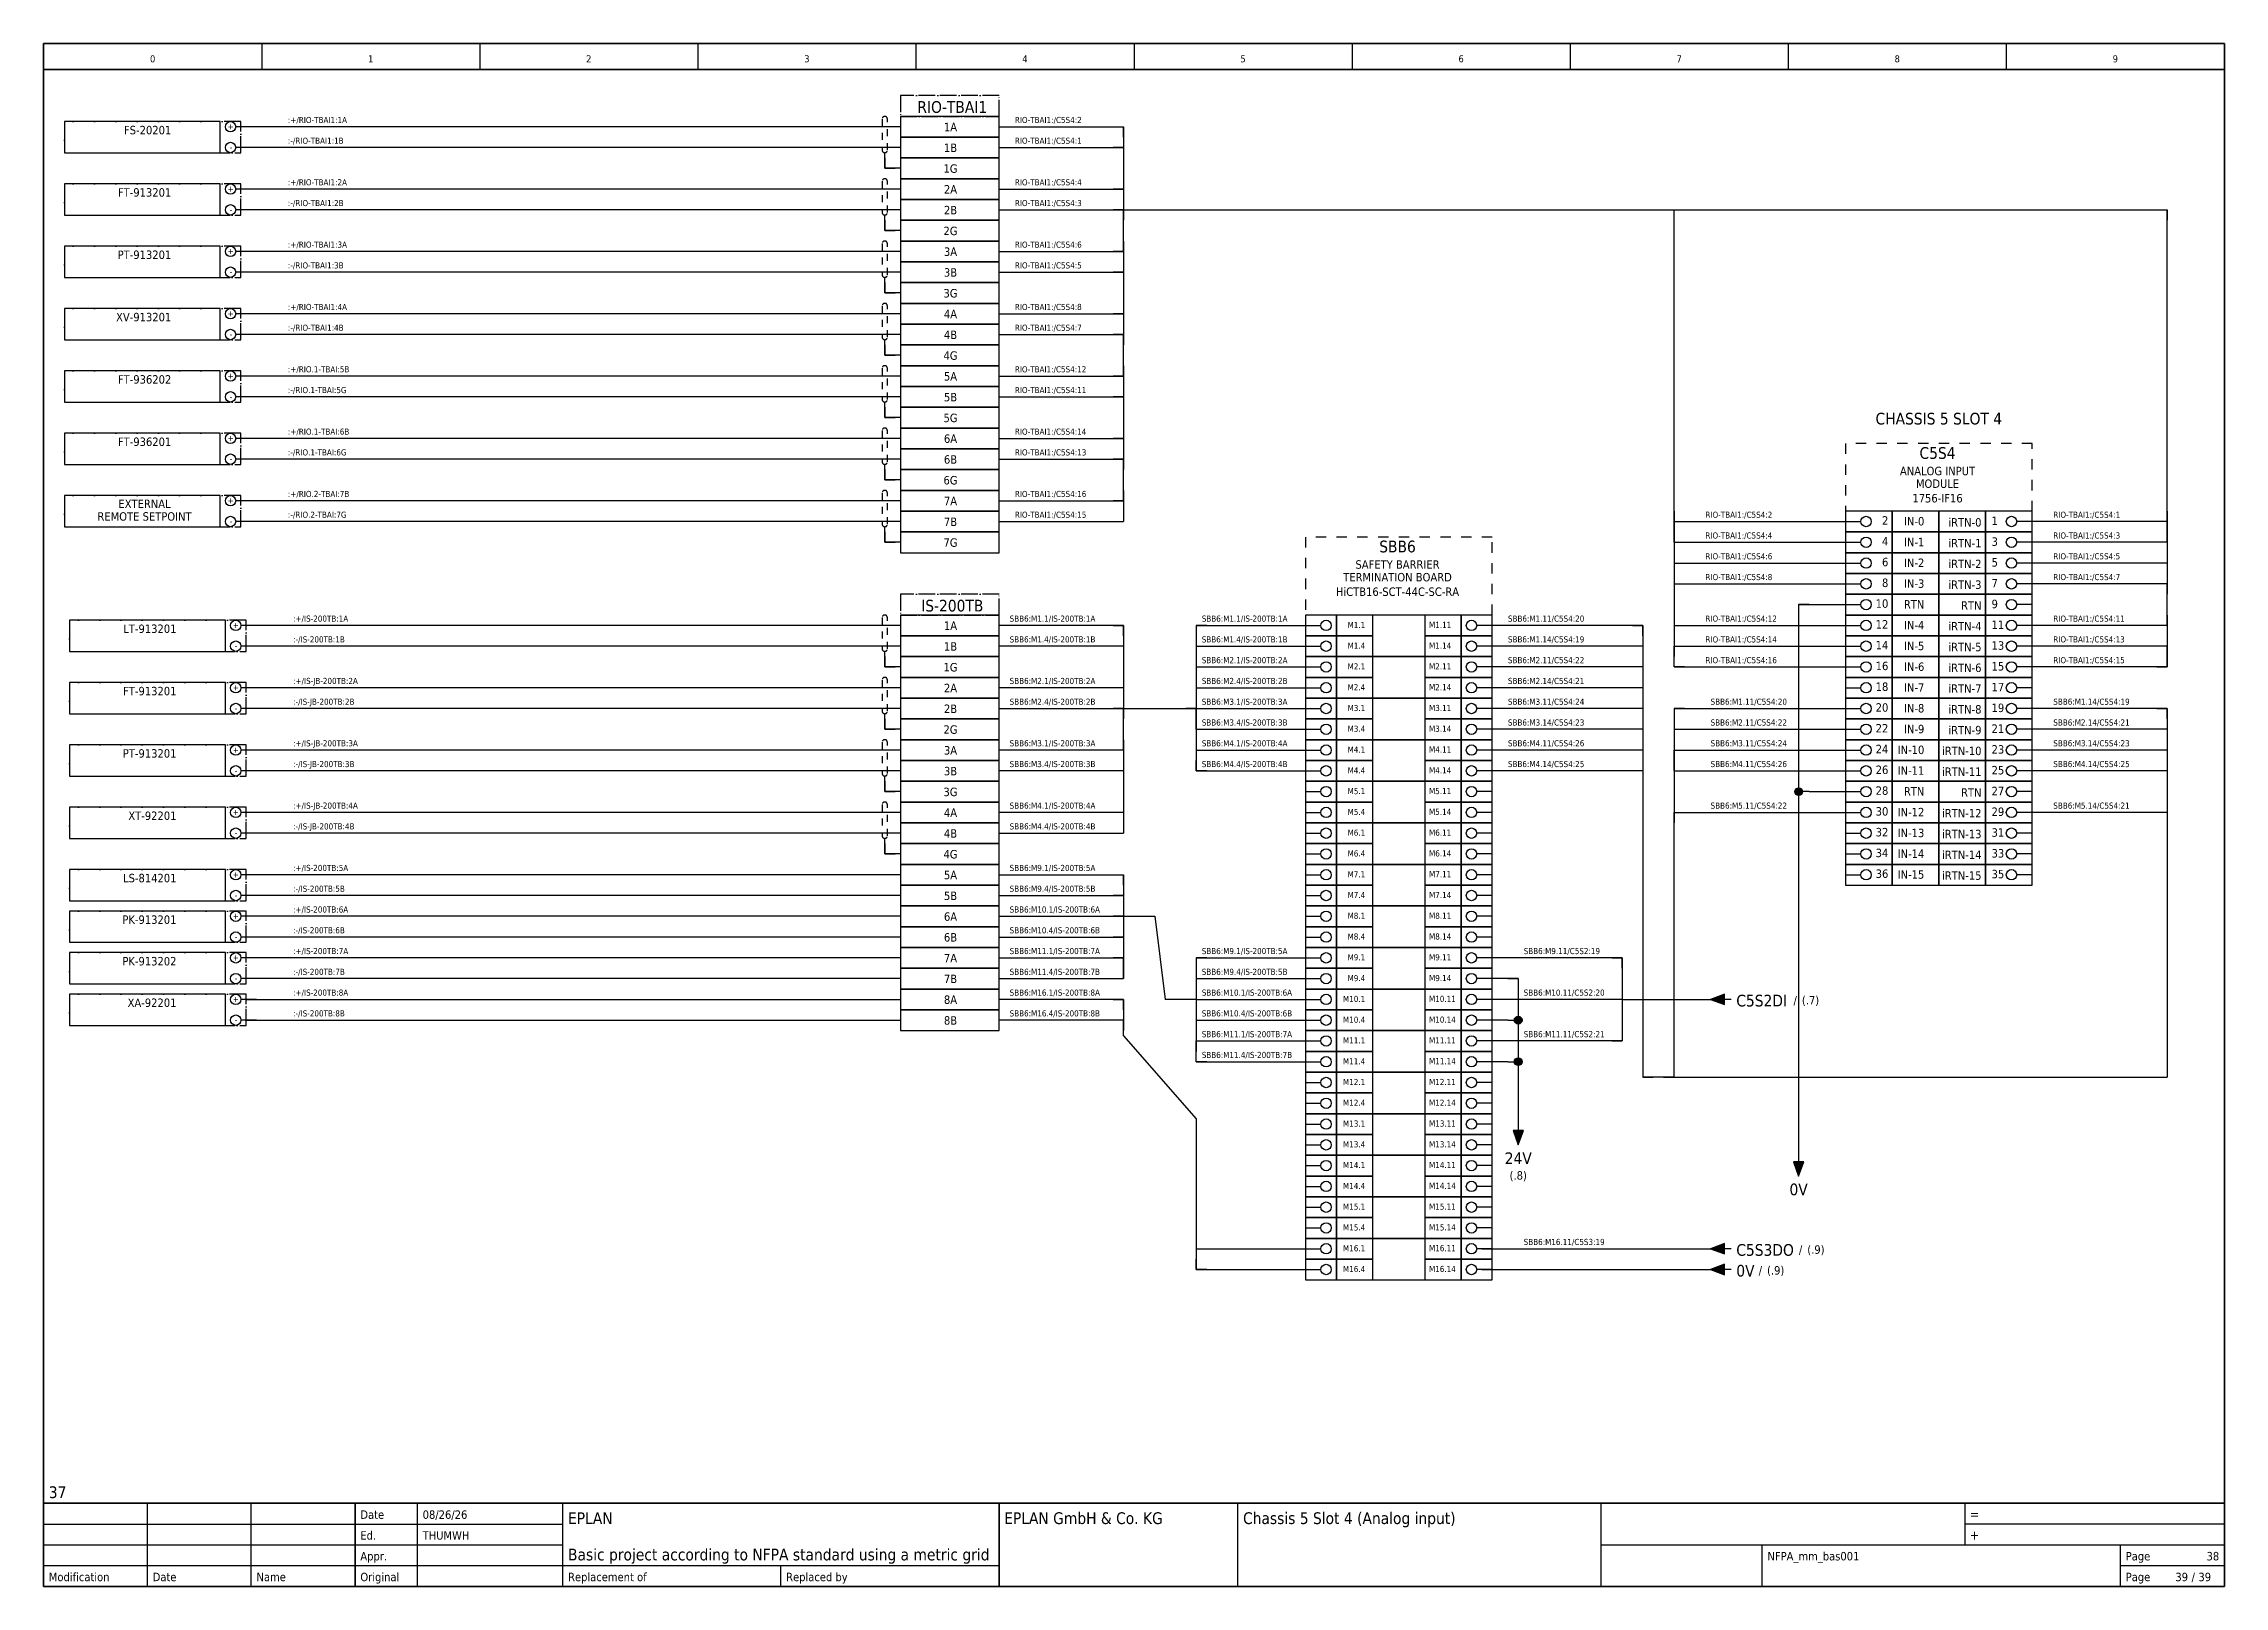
# Model space of a CAD drawing. Header units: millimetres. Extents: x 0 to 1792788, y -13 to 262234.
# Drawn here: x 0 to 420, y 0 to 297 of the extents above; entities that cross this region are included whole.
import ezdxf
from ezdxf.enums import TextEntityAlignment as Align

# ---------------------------------------------------------------- set-up
doc = ezdxf.new("R2010")
doc.units = ezdxf.units.MM
doc.linetypes.add('EPL_DASH', pattern=[1, 0.5, -0.5])
doc.linetypes.add('EPL_DASHDOT', pattern=[1, 0.8, -0.1, 0, -0.1])
for name, color, linetype, lineweight in [('EPLAN108', 5, 'Continuous', 35), ('EPLAN201', 7, 'Continuous', 35), ('EPLAN300', 5, 'Continuous', 25), ('EPLAN302', 5, 'Continuous', 25), ('EPLAN303', 6, 'Continuous', 25), ('EPLAN305', 5, 'Continuous', 25), ('EPLAN306', 6, 'EPL_DASH', 25), ('EPLAN307', 134, 'EPL_DASHDOT', 25), ('EPLAN311', 7, 'Continuous', 25), ('EPLAN314', 5, 'EPL_DASH', 25), ('EPLAN317', 7, 'Continuous', 25), ('EPLAN400', 5, 'Continuous', 35), ('EPLAN403', 5, 'Continuous', 35), ('EPLAN405', 7, 'Continuous', 25), ('EPLAN421', 5, 'Continuous', 35), ('EPLAN429', 251, 'Continuous', 35), ('EPLAN432', 7, 'Continuous', 35), ('EPLAN433', 251, 'Continuous', 35), ('EPLAN440', 73, 'Continuous', 35), ('EPLAN441', 73, 'Continuous', 35), ('EPLAN442', 73, 'Continuous', 35), ('EPLAN451', 7, 'Continuous', 35), ('EPLAN452', 7, 'Continuous', 35), ('EPLAN453', 7, 'Continuous', 35), ('EPLAN500', 7, 'Continuous', 35), ('EPLAN501', 7, 'Continuous', 35), ('EPLAN502', 7, 'Continuous', 35), ('EPLAN503', 7, 'Continuous', 35), ('EPLAN504', 7, 'Continuous', 35), ('EPLAN546', 1, 'Continuous', 25)]:
    doc.layers.add(name, color=color, linetype=linetype, lineweight=lineweight)
doc.styles.add('Tahoma', font='')
doc.styles.get('Tahoma').set_extended_font_data('Tahoma')

msp = doc.modelspace()

# ---------------------------------------------------------------- texts
at = {"layer": 'EPLAN108', "color": 5, "style": 'Tahoma'}
for s, height, p in [('RIO-TBAI1', 2.257, (175, 283)), ('CHASSIS 5 SLOT 4', 2.2575, (365, 223)), ('IS-200TB', 2.257, (175, 187))]:
    msp.add_text(s, height=height, dxfattribs=at).set_placement(p, align=Align.BOTTOM_CENTER)

# ---------------------------------------------------------------- blocks, each defined once
blk = doc.blocks.new('EPLFRAME')
at = {"layer": 'EPLAN201', "linetype": 'Continuous', "lineweight": 25, "ltscale": 4}
for p, q in [((42, 297), (42, 292)), ((84, 297), (84, 292)), ((126, 297), (126, 292)), ((168, 297), (168, 292)), ((210, 297), (210, 292)), ((252, 297), (252, 292)), ((294, 297), (294, 292)), ((336, 297), (336, 292)), ((378, 297), (378, 292)), ((20, 0), (20, 16)), ((40, 0), (40, 16)), ((72, 0), (72, 16)), ((100, 0), (100, 16)), ((230, 0), (230, 16)), ((300, 0), (300, 16)), ((370, 16), (370, 8)), ((0, 12), (100, 12)), ((420, 12), (370, 12)), ((0, 8), (100, 8)), ((300, 8), (420, 8)), ((331, 0), (331, 8)), ((400, 0), (400, 8)), ((0, 4), (184, 4)), ((142, 0), (142, 4)), ((400, 4), (420, 4))]:
    blk.add_line(p, q, dxfattribs=at)
at = {"layer": 'EPLAN201', "linetype": 'Continuous', "lineweight": 35, "ltscale": 4}
for p, q in [((0, 292), (420, 292)), ((0, 16), (420, 16)), ((60, 0), (60, 16)), ((184, 0), (184, 16))]:
    blk.add_line(p, q, dxfattribs=at)
blk.add_lwpolyline([(0, 0), (420, 0), (420, 297), (0, 297)], close=True, dxfattribs=at)
at = {"layer": 'EPLAN201', "color": 7, "style": 'Tahoma'}
for s, height, p in [('Date', 1.625, (61, 13)), ('=', 1.81, (371, 13)), ('Ed.', 1.625, (61, 9)), ('+', 1.81, (371, 9)), ('Appr.', 1.625, (61, 5)), ('Page', 1.625, (401, 5)), ('Modification', 1.6254, (1, 1)), ('Date', 1.625, (21, 1)), ('Name', 1.625, (41, 1)), ('Original', 1.625, (61, 1)), ('Replacement of', 1.6254, (101, 1)), ('Replaced by', 1.6254, (143, 1)), ('Page', 1.625, (401, 1))]:
    blk.add_text(s, height=height, dxfattribs=at).set_placement(p)
blk.add_text('/', height=1.63, dxfattribs=at).set_placement((414, 1), align=Align.CENTER)
at = {"layer": 'EPLAN451', "color": 7, "style": 'Tahoma'}
for tag, p, height in [('14_10014', (101, 12), 2.26), ('14_10015', (185, 12), 2.26), ('14_10011', (101, 5), 2.26), ('14_10013', (332, 5), 1.63), ('14_10151', (73, 1), 1.63), ('14_10300', (415, 1), 1.63)]:
    blk.add_attdef(tag, p, '', height=height, dxfattribs=at)
blk.add_attdef('4_25020', text='', height=1.63, dxfattribs=at).set_placement((413, 1), align=Align.RIGHT)
at = {"layer": 'EPLAN452', "color": 7, "style": 'Tahoma'}
for tag, p, height in [('4_11041', (1, 17), 2.26), ('4_11071[1]', (1, 13), 1.63), ('4_11074[1]', (21, 13), 1.63), ('4_11070[1]', (41, 13), 1.63), ('4_11024', (73, 13), 1.63), ('4_11011', (231, 12), 2.26), ('4_11030', (301, 12), 2.26), ('4_20132_1001', (374, 13), 1.63), ('4_11071[2]', (1, 9), 1.63), ('4_11074[2]', (21, 9), 1.63), ('4_11070[2]', (41, 9), 1.63), ('4_11022', (73, 9), 1.63), ('4_20134_1001', (374, 9), 1.63), ('4_11071[3]', (1, 5), 1.63), ('4_11074[3]', (21, 5), 1.63), ('4_11070[3]', (41, 5), 1.63), ('4_11080', (73, 5), 1.63), ('4_11059', (301, 5), 1.63)]:
    blk.add_attdef(tag, p, '', height=height, dxfattribs=at)
for tag, height, p in [('4_11040', 2.26, (419, 17)), ('4_11000', 1.63, (419, 5)), ('4_11085', 1.63, (141, 1)), ('4_11086', 1.63, (183, 1))]:
    blk.add_attdef(tag, text='', height=height, dxfattribs=at).set_placement(p, align=Align.RIGHT)
at = {"layer": 'EPLAN453', "color": 7, "style": 'Tahoma'}
for tag, p in [('53_19005_1', (21, 293)), ('53_19005', (63, 293)), ('53_19005_8', (105, 293)), ('53_19005_6', (147, 293)), ('53_19005_7', (189, 293)), ('53_19005_9', (231, 293)), ('53_19005_3', (273, 293)), ('53_19005_2', (315, 293)), ('53_19005_4', (357, 293)), ('53_19005_5', (399, 293))]:
    blk.add_attdef(tag, text='', height=1.35, dxfattribs=at).set_placement(p, align=Align.BOTTOM_CENTER)
blk = doc.blocks.new('EPLSYM_LibrarySPECIAL_en_US_Symbol427_Variant5_Placement1')
at = {"layer": 'EPLAN421', "color": 5, "style": 'Tahoma'}
for tag, p in [('17_20029[1]', (-0.9525, 3.335)), ('17_20029[2]', (20.0025, 3.335))]:
    blk.add_attdef(tag, text='', height=1.1739, dxfattribs=at).set_placement(p, align=Align.BOTTOM_RIGHT)
at = {"layer": 'EPLAN433', "color": 251, "style": 'Tahoma'}
blk.add_attdef('17_20406_1', text='', height=1.6254, dxfattribs=at).set_placement((0.9525, 1.5875), align=Align.BOTTOM_RIGHT)
blk.add_attdef('17_20406', text='', height=1.6254, dxfattribs=at).set_placement((0.9525, 1.5875), align=Align.BOTTOM_LEFT)
blk = doc.blocks.new('EPLSYM_LibrarySPECIAL_en_US_Symbol427_Variant5_Placement1_1')
at = {"layer": 'EPLAN421', "color": 5, "style": 'Tahoma'}
for tag, p in [('17_20029[1]', (-0.9525, 3.335)), ('17_20029[2]', (20.0025, 3.335))]:
    blk.add_attdef(tag, text='', height=1.1739, dxfattribs=at).set_placement(p, align=Align.BOTTOM_RIGHT)
at = {"layer": 'EPLAN433', "color": 251, "style": 'Tahoma'}
blk.add_attdef('17_20406_1', text='', height=1.6254, dxfattribs=at).set_placement((0.9525, 1.5875), align=Align.BOTTOM_RIGHT)
blk.add_attdef('17_20406', text='', height=1.6254, dxfattribs=at).set_placement((0.9525, 1.5875), align=Align.BOTTOM_LEFT)
blk = doc.blocks.new('EPLSYM_LibrarySPECIAL_en_US_Symbol427_Variant5_Placement1_2')
at = {"layer": 'EPLAN421', "color": 5, "style": 'Tahoma'}
for tag, p in [('17_20029[1]', (-0.9525, 3.335)), ('17_20029[2]', (20.0025, 3.335))]:
    blk.add_attdef(tag, text='', height=1.1739, dxfattribs=at).set_placement(p, align=Align.BOTTOM_RIGHT)
at = {"layer": 'EPLAN433', "color": 251, "style": 'Tahoma'}
blk.add_attdef('17_20406_1', text='', height=1.6254, dxfattribs=at).set_placement((0.9525, 1.5875), align=Align.BOTTOM_RIGHT)
blk.add_attdef('17_20406', text='', height=1.6254, dxfattribs=at).set_placement((0.9525, 1.5875), align=Align.BOTTOM_LEFT)
blk = doc.blocks.new('EPLSYM_LibrarySPECIAL_en_US_Symbol427_Variant5_Placement1_3')
at = {"layer": 'EPLAN421', "color": 5, "style": 'Tahoma'}
for tag, p in [('17_20029[1]', (-0.9525, 3.335)), ('17_20029[2]', (20.0025, 3.335))]:
    blk.add_attdef(tag, text='', height=1.1739, dxfattribs=at).set_placement(p, align=Align.BOTTOM_RIGHT)
at = {"layer": 'EPLAN433', "color": 251, "style": 'Tahoma'}
blk.add_attdef('17_20406_1', text='', height=1.6254, dxfattribs=at).set_placement((0.9525, 1.5875), align=Align.BOTTOM_RIGHT)
blk.add_attdef('17_20406', text='', height=1.6254, dxfattribs=at).set_placement((0.9525, 1.5875), align=Align.BOTTOM_LEFT)
blk = doc.blocks.new('EPLSYM_LibrarySPECIAL_en_US_Symbol427_Variant5_Placement1_4')
at = {"layer": 'EPLAN421', "color": 5, "style": 'Tahoma'}
for tag, p in [('17_20029[1]', (-0.9525, 3.335)), ('17_20029[2]', (20.0025, 3.335))]:
    blk.add_attdef(tag, text='', height=1.1739, dxfattribs=at).set_placement(p, align=Align.BOTTOM_RIGHT)
at = {"layer": 'EPLAN433', "color": 251, "style": 'Tahoma'}
blk.add_attdef('17_20406_1', text='', height=1.6254, dxfattribs=at).set_placement((0.9525, 1.5875), align=Align.BOTTOM_RIGHT)
blk.add_attdef('17_20406', text='', height=1.6254, dxfattribs=at).set_placement((0.9525, 1.5875), align=Align.BOTTOM_LEFT)
blk = doc.blocks.new('EPLSYM_LibrarySPECIAL_en_US_Symbol427_Variant5_Placement1_5')
at = {"layer": 'EPLAN421', "color": 5, "style": 'Tahoma'}
for tag, p in [('17_20029[1]', (-0.9525, 3.335)), ('17_20029[2]', (20.0025, 3.335))]:
    blk.add_attdef(tag, text='', height=1.1739, dxfattribs=at).set_placement(p, align=Align.BOTTOM_RIGHT)
at = {"layer": 'EPLAN433', "color": 251, "style": 'Tahoma'}
blk.add_attdef('17_20406_1', text='', height=1.6254, dxfattribs=at).set_placement((0.9525, 1.5875), align=Align.BOTTOM_RIGHT)
blk.add_attdef('17_20406', text='', height=1.6254, dxfattribs=at).set_placement((0.9525, 1.5875), align=Align.BOTTOM_LEFT)
blk = doc.blocks.new('EPLSYM_LibrarySPECIAL_en_US_Symbol427_Variant5_Placement1_6')
at = {"layer": 'EPLAN421', "color": 5, "style": 'Tahoma'}
for tag, p in [('17_20029[1]', (-0.9525, 3.335)), ('17_20029[2]', (20.0025, 3.335))]:
    blk.add_attdef(tag, text='', height=1.1739, dxfattribs=at).set_placement(p, align=Align.BOTTOM_RIGHT)
at = {"layer": 'EPLAN433', "color": 251, "style": 'Tahoma'}
blk.add_attdef('17_20406_1', text='', height=1.6254, dxfattribs=at).set_placement((0.9525, 1.5875), align=Align.BOTTOM_RIGHT)
blk.add_attdef('17_20406', text='', height=1.6254, dxfattribs=at).set_placement((0.9525, 1.5875), align=Align.BOTTOM_LEFT)
blk = doc.blocks.new('EPLSYM_LibrarySPECIAL_en_US_Symbol427_Variant5_Placement1_7')
at = {"layer": 'EPLAN421', "color": 5, "style": 'Tahoma'}
for tag, p in [('17_20029[1]', (-0.9525, 3.335)), ('17_20029[2]', (20.0025, 3.335))]:
    blk.add_attdef(tag, text='', height=1.1739, dxfattribs=at).set_placement(p, align=Align.BOTTOM_RIGHT)
at = {"layer": 'EPLAN433', "color": 251, "style": 'Tahoma'}
blk.add_attdef('17_20406_1', text='', height=1.6254, dxfattribs=at).set_placement((0.9525, 1.5875), align=Align.BOTTOM_RIGHT)
blk.add_attdef('17_20406', text='', height=1.6254, dxfattribs=at).set_placement((0.9525, 1.5875), align=Align.BOTTOM_LEFT)
blk = doc.blocks.new('EPLSYM_LibrarySPECIAL_en_US_Symbol427_Variant5_Placement1_8')
at = {"layer": 'EPLAN421', "color": 5, "style": 'Tahoma'}
for tag, p in [('17_20029[1]', (-0.9525, 3.335)), ('17_20029[2]', (20.0025, 3.335))]:
    blk.add_attdef(tag, text='', height=1.1739, dxfattribs=at).set_placement(p, align=Align.BOTTOM_RIGHT)
at = {"layer": 'EPLAN433', "color": 251, "style": 'Tahoma'}
blk.add_attdef('17_20406_1', text='', height=1.6254, dxfattribs=at).set_placement((0.9525, 1.5875), align=Align.BOTTOM_RIGHT)
blk.add_attdef('17_20406', text='', height=1.6254, dxfattribs=at).set_placement((0.9525, 1.5875), align=Align.BOTTOM_LEFT)
blk = doc.blocks.new('EPLSYM_LibrarySPECIAL_en_US_Symbol427_Variant5_Placement1_9')
at = {"layer": 'EPLAN421', "color": 5, "style": 'Tahoma'}
for tag, p in [('17_20029[1]', (-0.9525, 3.335)), ('17_20029[2]', (20.0025, 3.335))]:
    blk.add_attdef(tag, text='', height=1.1739, dxfattribs=at).set_placement(p, align=Align.BOTTOM_RIGHT)
at = {"layer": 'EPLAN433', "color": 251, "style": 'Tahoma'}
blk.add_attdef('17_20406_1', text='', height=1.6254, dxfattribs=at).set_placement((0.9525, 1.5875), align=Align.BOTTOM_RIGHT)
blk.add_attdef('17_20406', text='', height=1.6254, dxfattribs=at).set_placement((0.9525, 1.5875), align=Align.BOTTOM_LEFT)
blk = doc.blocks.new('EPLSYM_LibrarySPECIAL_en_US_Symbol427_Variant5_Placement1_10')
at = {"layer": 'EPLAN421', "color": 5, "style": 'Tahoma'}
for tag, p in [('17_20029[1]', (-0.9525, 3.335)), ('17_20029[2]', (20.0025, 3.335))]:
    blk.add_attdef(tag, text='', height=1.1739, dxfattribs=at).set_placement(p, align=Align.BOTTOM_RIGHT)
at = {"layer": 'EPLAN433', "color": 251, "style": 'Tahoma'}
blk.add_attdef('17_20406_1', text='', height=1.6254, dxfattribs=at).set_placement((0.9525, 1.5875), align=Align.BOTTOM_RIGHT)
blk.add_attdef('17_20406', text='', height=1.6254, dxfattribs=at).set_placement((0.9525, 1.5875), align=Align.BOTTOM_LEFT)
blk = doc.blocks.new('EPLSYM_LibrarySPECIAL_en_US_Symbol427_Variant5_Placement1_11')
at = {"layer": 'EPLAN421', "color": 5, "style": 'Tahoma'}
for tag, p in [('17_20029[1]', (-0.9525, 3.335)), ('17_20029[2]', (20.0025, 3.335))]:
    blk.add_attdef(tag, text='', height=1.1739, dxfattribs=at).set_placement(p, align=Align.BOTTOM_RIGHT)
at = {"layer": 'EPLAN433', "color": 251, "style": 'Tahoma'}
blk.add_attdef('17_20406_1', text='', height=1.6254, dxfattribs=at).set_placement((0.9525, 1.5875), align=Align.BOTTOM_RIGHT)
blk.add_attdef('17_20406', text='', height=1.6254, dxfattribs=at).set_placement((0.9525, 1.5875), align=Align.BOTTOM_LEFT)
blk = doc.blocks.new('EPLSYM_LibrarySPECIAL_en_US_Symbol427_Variant5_Placement1_12')
at = {"layer": 'EPLAN421', "color": 5, "style": 'Tahoma'}
for tag, p in [('17_20029[1]', (-0.9525, 3.335)), ('17_20029[2]', (20.0025, 3.335))]:
    blk.add_attdef(tag, text='', height=1.1739, dxfattribs=at).set_placement(p, align=Align.BOTTOM_RIGHT)
at = {"layer": 'EPLAN433', "color": 251, "style": 'Tahoma'}
blk.add_attdef('17_20406_1', text='', height=1.6254, dxfattribs=at).set_placement((0.9525, 1.5875), align=Align.BOTTOM_RIGHT)
blk.add_attdef('17_20406', text='', height=1.6254, dxfattribs=at).set_placement((0.9525, 1.5875), align=Align.BOTTOM_LEFT)
blk = doc.blocks.new('EPLSYM_LibrarySPECIAL_en_US_Symbol427_Variant5_Placement1_13')
at = {"layer": 'EPLAN421', "color": 5, "style": 'Tahoma'}
for tag, p in [('17_20029[1]', (-0.9525, 3.335)), ('17_20029[2]', (20.0025, 3.335))]:
    blk.add_attdef(tag, text='', height=1.1739, dxfattribs=at).set_placement(p, align=Align.BOTTOM_RIGHT)
at = {"layer": 'EPLAN433', "color": 251, "style": 'Tahoma'}
blk.add_attdef('17_20406_1', text='', height=1.6254, dxfattribs=at).set_placement((0.9525, 1.5875), align=Align.BOTTOM_RIGHT)
blk.add_attdef('17_20406', text='', height=1.6254, dxfattribs=at).set_placement((0.9525, 1.5875), align=Align.BOTTOM_LEFT)
blk = doc.blocks.new('EPLSYM_LibrarySPECIAL_en_US_Symbol427_Variant5_Placement1_14')
at = {"layer": 'EPLAN421', "color": 5, "style": 'Tahoma'}
for tag, p in [('17_20029[1]', (-0.9525, 3.335)), ('17_20029[2]', (20.0025, 3.335))]:
    blk.add_attdef(tag, text='', height=1.1739, dxfattribs=at).set_placement(p, align=Align.BOTTOM_RIGHT)
at = {"layer": 'EPLAN433', "color": 251, "style": 'Tahoma'}
blk.add_attdef('17_20406_1', text='', height=1.6254, dxfattribs=at).set_placement((0.9525, 1.5875), align=Align.BOTTOM_RIGHT)
blk.add_attdef('17_20406', text='', height=1.6254, dxfattribs=at).set_placement((0.9525, 1.5875), align=Align.BOTTOM_LEFT)
blk = doc.blocks.new('EPLSYM_LibrarySPECIAL_en_US_Symbol427_Variant5_Placement1_15')
at = {"layer": 'EPLAN421', "color": 5, "style": 'Tahoma'}
for tag, p in [('17_20029[1]', (-0.9525, 3.335)), ('17_20029[2]', (20.0025, 3.335))]:
    blk.add_attdef(tag, text='', height=1.1739, dxfattribs=at).set_placement(p, align=Align.BOTTOM_RIGHT)
at = {"layer": 'EPLAN433', "color": 251, "style": 'Tahoma'}
blk.add_attdef('17_20406_1', text='', height=1.6254, dxfattribs=at).set_placement((0.9525, 1.5875), align=Align.BOTTOM_RIGHT)
blk.add_attdef('17_20406', text='', height=1.6254, dxfattribs=at).set_placement((0.9525, 1.5875), align=Align.BOTTOM_LEFT)
blk = doc.blocks.new('EPLSYM_LibrarySPECIAL_en_US_Symbol427_Variant5_Placement1_16')
at = {"layer": 'EPLAN421', "color": 5, "style": 'Tahoma'}
for tag, p in [('17_20029[1]', (-0.9525, 3.335)), ('17_20029[2]', (20.0025, 3.335))]:
    blk.add_attdef(tag, text='', height=1.1739, dxfattribs=at).set_placement(p, align=Align.BOTTOM_RIGHT)
at = {"layer": 'EPLAN433', "color": 251, "style": 'Tahoma'}
blk.add_attdef('17_20406_1', text='', height=1.6254, dxfattribs=at).set_placement((0.9525, 1.5875), align=Align.BOTTOM_RIGHT)
blk.add_attdef('17_20406', text='', height=1.6254, dxfattribs=at).set_placement((0.9525, 1.5875), align=Align.BOTTOM_LEFT)
blk = doc.blocks.new('EPLSYM_LibrarySPECIAL_en_US_Symbol427_Variant5_Placement1_17')
at = {"layer": 'EPLAN421', "color": 5, "style": 'Tahoma'}
for tag, p in [('17_20029[1]', (-0.9525, 3.335)), ('17_20029[2]', (20.0025, 3.335))]:
    blk.add_attdef(tag, text='', height=1.1739, dxfattribs=at).set_placement(p, align=Align.BOTTOM_RIGHT)
at = {"layer": 'EPLAN433', "color": 251, "style": 'Tahoma'}
blk.add_attdef('17_20406_1', text='', height=1.6254, dxfattribs=at).set_placement((0.9525, 1.5875), align=Align.BOTTOM_RIGHT)
blk.add_attdef('17_20406', text='', height=1.6254, dxfattribs=at).set_placement((0.9525, 1.5875), align=Align.BOTTOM_LEFT)
blk = doc.blocks.new('EPLSYM_LibrarySPECIAL_en_US_Symbol427_Variant5_Placement1_18')
at = {"layer": 'EPLAN421', "color": 5, "style": 'Tahoma'}
for tag, p in [('17_20029[1]', (-0.9525, 3.335)), ('17_20029[2]', (20.0025, 3.335))]:
    blk.add_attdef(tag, text='', height=1.1739, dxfattribs=at).set_placement(p, align=Align.BOTTOM_RIGHT)
at = {"layer": 'EPLAN433', "color": 251, "style": 'Tahoma'}
blk.add_attdef('17_20406_1', text='', height=1.6254, dxfattribs=at).set_placement((0.9525, 1.5875), align=Align.BOTTOM_RIGHT)
blk.add_attdef('17_20406', text='', height=1.6254, dxfattribs=at).set_placement((0.9525, 1.5875), align=Align.BOTTOM_LEFT)
blk = doc.blocks.new('EPLSYM_LibrarySPECIAL_en_US_Symbol427_Variant5_Placement1_19')
at = {"layer": 'EPLAN421', "color": 5, "style": 'Tahoma'}
for tag, p in [('17_20029[1]', (-0.9525, 3.335)), ('17_20029[2]', (20.0025, 3.335))]:
    blk.add_attdef(tag, text='', height=1.1739, dxfattribs=at).set_placement(p, align=Align.BOTTOM_RIGHT)
at = {"layer": 'EPLAN433', "color": 251, "style": 'Tahoma'}
blk.add_attdef('17_20406_1', text='', height=1.6254, dxfattribs=at).set_placement((0.9525, 1.5875), align=Align.BOTTOM_RIGHT)
blk.add_attdef('17_20406', text='', height=1.6254, dxfattribs=at).set_placement((0.9525, 1.5875), align=Align.BOTTOM_LEFT)
blk = doc.blocks.new('EPLSYM_LibrarySPECIAL_Symbol2_Variant0_Placement1')
at = {"layer": 'EPLAN307', "lineweight": 25, "ltscale": 4}
blk.add_lwpolyline([(0, -6), (34, -6), (34, 0), (0, 0)], close=True, dxfattribs=at)
at = {"layer": 'EPLAN400', "color": 5, "style": 'Tahoma'}
blk.add_attdef('88_20010', text='', height=2.2575, dxfattribs=at).set_placement((-1.5, -0.9515), align=Align.TOP_RIGHT)
at = {"layer": 'EPLAN500', "color": 7, "style": 'Tahoma'}
blk.add_attdef('88_20027', text='', height=1.6254, dxfattribs=at).set_placement((-1.5, -4.57508), align=Align.TOP_RIGHT)
at = {"layer": 'EPLAN501', "color": 7, "style": 'Tahoma'}
blk.add_attdef('88_20011', text='', height=1.6254, dxfattribs=at).set_placement((-1.5, -9.97508), align=Align.TOP_RIGHT)
at = {"layer": 'EPLAN502', "color": 7, "style": 'Tahoma'}
blk.add_attdef('88_20025', text='', height=1.6254, dxfattribs=at).set_placement((-1.5, -12.67508), align=Align.TOP_RIGHT)
at = {"layer": 'EPLAN503', "color": 7, "style": 'Tahoma'}
blk.add_attdef('88_20024', text='', height=1.6254, dxfattribs=at).set_placement((-1.5, -15.37508), align=Align.TOP_RIGHT)
at = {"layer": 'EPLAN504', "color": 7, "style": 'Tahoma'}
blk.add_attdef('88_20901[1]', text='', height=1.6254, dxfattribs=at).set_placement((-1.5, -7.27508), align=Align.TOP_RIGHT)
blk = doc.blocks.new('EPLSYM_LibrarySPECIAL_Symbol0_Variant0_Placement1')
at = {"layer": 'EPLAN305', "lineweight": 25, "ltscale": 4}
blk.add_lwpolyline([(0, -6), (30, -6), (30, 0), (0, 0)], close=True, dxfattribs=at)
at = {"layer": 'EPLAN400', "color": 5, "style": 'Tahoma'}
blk.add_attdef('17_20010', text='', height=2.2575, dxfattribs=at).set_placement((-1.5, -0.9515), align=Align.TOP_RIGHT)
at = {"layer": 'EPLAN440', "color": 73, "style": 'Tahoma'}
blk.add_attdef('17_20300', text='', height=1.6254, dxfattribs=at).set_placement((-1.5, -4.57508), align=Align.TOP_RIGHT)
at = {"layer": 'EPLAN500', "color": 7, "style": 'Tahoma'}
blk.add_attdef('17_20027', text='', height=1.6254, dxfattribs=at).set_placement((-1.5, -7.27508), align=Align.TOP_RIGHT)
at = {"layer": 'EPLAN501', "color": 7, "style": 'Tahoma'}
blk.add_attdef('17_20011', text='', height=1.6254, dxfattribs=at).set_placement((-1.5, -12.67508), align=Align.TOP_RIGHT)
at = {"layer": 'EPLAN502', "color": 7, "style": 'Tahoma'}
blk.add_attdef('17_20025', text='', height=1.6254, dxfattribs=at).set_placement((-1.5, -15.37508), align=Align.TOP_RIGHT)
at = {"layer": 'EPLAN503', "color": 7, "style": 'Tahoma'}
blk.add_attdef('17_20024', text='', height=1.6254, dxfattribs=at).set_placement((-1.5, -18.07508), align=Align.TOP_RIGHT)
at = {"layer": 'EPLAN504', "color": 7, "style": 'Tahoma'}
blk.add_attdef('17_20901[1]', text='', height=1.6254, dxfattribs=at).set_placement((-1.5, -9.97508), align=Align.TOP_RIGHT)
blk = doc.blocks.new('EPLSYM_LibrarySPECIAL_Symbol17_Variant3_Placement1')
at = {"layer": 'EPLAN302', "lineweight": 25, "ltscale": 4}
blk.add_line((4, 0), (1, 0), dxfattribs=at)
blk.add_circle((0, 0), 1, dxfattribs=at)
at = {"layer": 'EPLAN421', "color": 5, "style": 'Tahoma'}
blk.add_attdef('17_20039', text='', height=1.17, dxfattribs=at).set_placement((3, 1), align=Align.BOTTOM_RIGHT)
blk = doc.blocks.new('EPLSYM_LibrarySPECIAL_Symbol2_Variant0_Placement1_1')
at = {"layer": 'EPLAN307', "lineweight": 25, "ltscale": 4}
blk.add_lwpolyline([(0, -6), (34, -6), (34, 0), (0, 0)], close=True, dxfattribs=at)
at = {"layer": 'EPLAN400', "color": 5, "style": 'Tahoma'}
blk.add_attdef('88_20010', text='', height=2.2575, dxfattribs=at).set_placement((-1.5, -0.9515), align=Align.TOP_RIGHT)
at = {"layer": 'EPLAN500', "color": 7, "style": 'Tahoma'}
blk.add_attdef('88_20027', text='', height=1.6254, dxfattribs=at).set_placement((-1.5, -4.57508), align=Align.TOP_RIGHT)
at = {"layer": 'EPLAN501', "color": 7, "style": 'Tahoma'}
blk.add_attdef('88_20011', text='', height=1.6254, dxfattribs=at).set_placement((-1.5, -9.97508), align=Align.TOP_RIGHT)
at = {"layer": 'EPLAN502', "color": 7, "style": 'Tahoma'}
blk.add_attdef('88_20025', text='', height=1.6254, dxfattribs=at).set_placement((-1.5, -12.67508), align=Align.TOP_RIGHT)
at = {"layer": 'EPLAN503', "color": 7, "style": 'Tahoma'}
blk.add_attdef('88_20024', text='', height=1.6254, dxfattribs=at).set_placement((-1.5, -15.37508), align=Align.TOP_RIGHT)
at = {"layer": 'EPLAN504', "color": 7, "style": 'Tahoma'}
blk.add_attdef('88_20901[1]', text='', height=1.6254, dxfattribs=at).set_placement((-1.5, -7.27508), align=Align.TOP_RIGHT)
blk = doc.blocks.new('EPLSYM_LibrarySPECIAL_Symbol0_Variant0_Placement1_1')
at = {"layer": 'EPLAN305', "lineweight": 25, "ltscale": 4}
blk.add_lwpolyline([(0, -6), (30, -6), (30, 0), (0, 0)], close=True, dxfattribs=at)
at = {"layer": 'EPLAN400', "color": 5, "style": 'Tahoma'}
blk.add_attdef('17_20010', text='', height=2.2575, dxfattribs=at).set_placement((-1.5, -0.9515), align=Align.TOP_RIGHT)
at = {"layer": 'EPLAN440', "color": 73, "style": 'Tahoma'}
blk.add_attdef('17_20300', text='', height=1.6254, dxfattribs=at).set_placement((-1.5, -4.57508), align=Align.TOP_RIGHT)
at = {"layer": 'EPLAN500', "color": 7, "style": 'Tahoma'}
blk.add_attdef('17_20027', text='', height=1.6254, dxfattribs=at).set_placement((-1.5, -7.27508), align=Align.TOP_RIGHT)
at = {"layer": 'EPLAN501', "color": 7, "style": 'Tahoma'}
blk.add_attdef('17_20011', text='', height=1.6254, dxfattribs=at).set_placement((-1.5, -12.67508), align=Align.TOP_RIGHT)
at = {"layer": 'EPLAN502', "color": 7, "style": 'Tahoma'}
blk.add_attdef('17_20025', text='', height=1.6254, dxfattribs=at).set_placement((-1.5, -15.37508), align=Align.TOP_RIGHT)
at = {"layer": 'EPLAN503', "color": 7, "style": 'Tahoma'}
blk.add_attdef('17_20024', text='', height=1.6254, dxfattribs=at).set_placement((-1.5, -18.07508), align=Align.TOP_RIGHT)
at = {"layer": 'EPLAN504', "color": 7, "style": 'Tahoma'}
blk.add_attdef('17_20901[1]', text='', height=1.6254, dxfattribs=at).set_placement((-1.5, -9.97508), align=Align.TOP_RIGHT)
blk = doc.blocks.new('EPLSYM_LibrarySPECIAL_Symbol2_Variant0_Placement1_2')
at = {"layer": 'EPLAN307', "lineweight": 25, "ltscale": 4}
blk.add_lwpolyline([(0, -6), (34, -6), (34, 0), (0, 0)], close=True, dxfattribs=at)
at = {"layer": 'EPLAN400', "color": 5, "style": 'Tahoma'}
blk.add_attdef('88_20010', text='', height=2.2575, dxfattribs=at).set_placement((-1.5, -0.9515), align=Align.TOP_RIGHT)
at = {"layer": 'EPLAN500', "color": 7, "style": 'Tahoma'}
blk.add_attdef('88_20027', text='', height=1.6254, dxfattribs=at).set_placement((-1.5, -4.57508), align=Align.TOP_RIGHT)
at = {"layer": 'EPLAN501', "color": 7, "style": 'Tahoma'}
blk.add_attdef('88_20011', text='', height=1.6254, dxfattribs=at).set_placement((-1.5, -9.97508), align=Align.TOP_RIGHT)
at = {"layer": 'EPLAN502', "color": 7, "style": 'Tahoma'}
blk.add_attdef('88_20025', text='', height=1.6254, dxfattribs=at).set_placement((-1.5, -12.67508), align=Align.TOP_RIGHT)
at = {"layer": 'EPLAN503', "color": 7, "style": 'Tahoma'}
blk.add_attdef('88_20024', text='', height=1.6254, dxfattribs=at).set_placement((-1.5, -15.37508), align=Align.TOP_RIGHT)
at = {"layer": 'EPLAN504', "color": 7, "style": 'Tahoma'}
blk.add_attdef('88_20901[1]', text='', height=1.6254, dxfattribs=at).set_placement((-1.5, -7.27508), align=Align.TOP_RIGHT)
blk = doc.blocks.new('EPLSYM_LibrarySPECIAL_Symbol0_Variant0_Placement1_2')
at = {"layer": 'EPLAN305', "lineweight": 25, "ltscale": 4}
blk.add_lwpolyline([(0, -6), (30, -6), (30, 0), (0, 0)], close=True, dxfattribs=at)
at = {"layer": 'EPLAN400', "color": 5, "style": 'Tahoma'}
blk.add_attdef('17_20010', text='', height=2.2575, dxfattribs=at).set_placement((-1.5, -0.9515), align=Align.TOP_RIGHT)
at = {"layer": 'EPLAN440', "color": 73, "style": 'Tahoma'}
blk.add_attdef('17_20300', text='', height=1.6254, dxfattribs=at).set_placement((-1.5, -4.57508), align=Align.TOP_RIGHT)
at = {"layer": 'EPLAN500', "color": 7, "style": 'Tahoma'}
blk.add_attdef('17_20027', text='', height=1.6254, dxfattribs=at).set_placement((-1.5, -7.27508), align=Align.TOP_RIGHT)
at = {"layer": 'EPLAN501', "color": 7, "style": 'Tahoma'}
blk.add_attdef('17_20011', text='', height=1.6254, dxfattribs=at).set_placement((-1.5, -12.67508), align=Align.TOP_RIGHT)
at = {"layer": 'EPLAN502', "color": 7, "style": 'Tahoma'}
blk.add_attdef('17_20025', text='', height=1.6254, dxfattribs=at).set_placement((-1.5, -15.37508), align=Align.TOP_RIGHT)
at = {"layer": 'EPLAN503', "color": 7, "style": 'Tahoma'}
blk.add_attdef('17_20024', text='', height=1.6254, dxfattribs=at).set_placement((-1.5, -18.07508), align=Align.TOP_RIGHT)
at = {"layer": 'EPLAN504', "color": 7, "style": 'Tahoma'}
blk.add_attdef('17_20901[1]', text='', height=1.6254, dxfattribs=at).set_placement((-1.5, -9.97508), align=Align.TOP_RIGHT)
blk = doc.blocks.new('EPLSYM_LibrarySPECIAL_Symbol2_Variant0_Placement1_3')
at = {"layer": 'EPLAN307', "lineweight": 25, "ltscale": 4}
blk.add_lwpolyline([(0, -6), (34, -6), (34, 0), (0, 0)], close=True, dxfattribs=at)
at = {"layer": 'EPLAN400', "color": 5, "style": 'Tahoma'}
blk.add_attdef('88_20010', text='', height=2.2575, dxfattribs=at).set_placement((-1.5, -0.9515), align=Align.TOP_RIGHT)
at = {"layer": 'EPLAN500', "color": 7, "style": 'Tahoma'}
blk.add_attdef('88_20027', text='', height=1.6254, dxfattribs=at).set_placement((-1.5, -4.57508), align=Align.TOP_RIGHT)
at = {"layer": 'EPLAN501', "color": 7, "style": 'Tahoma'}
blk.add_attdef('88_20011', text='', height=1.6254, dxfattribs=at).set_placement((-1.5, -9.97508), align=Align.TOP_RIGHT)
at = {"layer": 'EPLAN502', "color": 7, "style": 'Tahoma'}
blk.add_attdef('88_20025', text='', height=1.6254, dxfattribs=at).set_placement((-1.5, -12.67508), align=Align.TOP_RIGHT)
at = {"layer": 'EPLAN503', "color": 7, "style": 'Tahoma'}
blk.add_attdef('88_20024', text='', height=1.6254, dxfattribs=at).set_placement((-1.5, -15.37508), align=Align.TOP_RIGHT)
at = {"layer": 'EPLAN504', "color": 7, "style": 'Tahoma'}
blk.add_attdef('88_20901[1]', text='', height=1.6254, dxfattribs=at).set_placement((-1.5, -7.27508), align=Align.TOP_RIGHT)
blk = doc.blocks.new('EPLSYM_LibrarySPECIAL_Symbol0_Variant0_Placement1_3')
at = {"layer": 'EPLAN305', "lineweight": 25, "ltscale": 4}
blk.add_lwpolyline([(0, -6), (30, -6), (30, 0), (0, 0)], close=True, dxfattribs=at)
at = {"layer": 'EPLAN400', "color": 5, "style": 'Tahoma'}
blk.add_attdef('17_20010', text='', height=2.2575, dxfattribs=at).set_placement((-1.5, -0.9515), align=Align.TOP_RIGHT)
at = {"layer": 'EPLAN440', "color": 73, "style": 'Tahoma'}
blk.add_attdef('17_20300', text='', height=1.6254, dxfattribs=at).set_placement((-1.5, -4.57508), align=Align.TOP_RIGHT)
at = {"layer": 'EPLAN500', "color": 7, "style": 'Tahoma'}
blk.add_attdef('17_20027', text='', height=1.6254, dxfattribs=at).set_placement((-1.5, -7.27508), align=Align.TOP_RIGHT)
at = {"layer": 'EPLAN501', "color": 7, "style": 'Tahoma'}
blk.add_attdef('17_20011', text='', height=1.6254, dxfattribs=at).set_placement((-1.5, -12.67508), align=Align.TOP_RIGHT)
at = {"layer": 'EPLAN502', "color": 7, "style": 'Tahoma'}
blk.add_attdef('17_20025', text='', height=1.6254, dxfattribs=at).set_placement((-1.5, -15.37508), align=Align.TOP_RIGHT)
at = {"layer": 'EPLAN503', "color": 7, "style": 'Tahoma'}
blk.add_attdef('17_20024', text='', height=1.6254, dxfattribs=at).set_placement((-1.5, -18.07508), align=Align.TOP_RIGHT)
at = {"layer": 'EPLAN504', "color": 7, "style": 'Tahoma'}
blk.add_attdef('17_20901[1]', text='', height=1.6254, dxfattribs=at).set_placement((-1.5, -9.97508), align=Align.TOP_RIGHT)
blk = doc.blocks.new('EPLSYM_LibrarySPECIAL_en_US_Symbol427_Variant5_Placement1_20')
at = {"layer": 'EPLAN421', "color": 5, "style": 'Tahoma'}
for tag, p in [('17_20029[1]', (-0.9525, 3.335)), ('17_20029[2]', (20.0025, 3.335))]:
    blk.add_attdef(tag, text='', height=1.1739, dxfattribs=at).set_placement(p, align=Align.BOTTOM_RIGHT)
at = {"layer": 'EPLAN433', "color": 251, "style": 'Tahoma'}
blk.add_attdef('17_20406_1', text='', height=1.6254, dxfattribs=at).set_placement((0.9525, 1.5875), align=Align.BOTTOM_RIGHT)
blk.add_attdef('17_20406', text='', height=1.6254, dxfattribs=at).set_placement((0.9525, 1.5875), align=Align.BOTTOM_LEFT)
blk = doc.blocks.new('EPLSYM_LibrarySPECIAL_en_US_Symbol427_Variant5_Placement1_21')
at = {"layer": 'EPLAN421', "color": 5, "style": 'Tahoma'}
for tag, p in [('17_20029[1]', (-0.9525, 3.335)), ('17_20029[2]', (20.0025, 3.335))]:
    blk.add_attdef(tag, text='', height=1.1739, dxfattribs=at).set_placement(p, align=Align.BOTTOM_RIGHT)
at = {"layer": 'EPLAN433', "color": 251, "style": 'Tahoma'}
blk.add_attdef('17_20406_1', text='', height=1.6254, dxfattribs=at).set_placement((0.9525, 1.5875), align=Align.BOTTOM_RIGHT)
blk.add_attdef('17_20406', text='', height=1.6254, dxfattribs=at).set_placement((0.9525, 1.5875), align=Align.BOTTOM_LEFT)
blk = doc.blocks.new('EPLSYM_LibrarySPECIAL_en_US_Symbol427_Variant5_Placement1_22')
at = {"layer": 'EPLAN421', "color": 5, "style": 'Tahoma'}
for tag, p in [('17_20029[1]', (-0.9525, 3.335)), ('17_20029[2]', (20.0025, 3.335))]:
    blk.add_attdef(tag, text='', height=1.1739, dxfattribs=at).set_placement(p, align=Align.BOTTOM_RIGHT)
at = {"layer": 'EPLAN433', "color": 251, "style": 'Tahoma'}
blk.add_attdef('17_20406_1', text='', height=1.6254, dxfattribs=at).set_placement((0.9525, 1.5875), align=Align.BOTTOM_RIGHT)
blk.add_attdef('17_20406', text='', height=1.6254, dxfattribs=at).set_placement((0.9525, 1.5875), align=Align.BOTTOM_LEFT)
blk = doc.blocks.new('EPLSYM_LibrarySPECIAL_en_US_Symbol427_Variant5_Placement1_23')
at = {"layer": 'EPLAN421', "color": 5, "style": 'Tahoma'}
for tag, p in [('17_20029[1]', (-0.9525, 3.335)), ('17_20029[2]', (20.0025, 3.335))]:
    blk.add_attdef(tag, text='', height=1.1739, dxfattribs=at).set_placement(p, align=Align.BOTTOM_RIGHT)
at = {"layer": 'EPLAN433', "color": 251, "style": 'Tahoma'}
blk.add_attdef('17_20406_1', text='', height=1.6254, dxfattribs=at).set_placement((0.9525, 1.5875), align=Align.BOTTOM_RIGHT)
blk.add_attdef('17_20406', text='', height=1.6254, dxfattribs=at).set_placement((0.9525, 1.5875), align=Align.BOTTOM_LEFT)
blk = doc.blocks.new('EPLSYM_LibrarySPECIAL_Symbol5_Variant1_Placement1')
at = {"layer": 'EPLAN314', "ltscale": 2.7}
for p, q in [((-0.5, 6.5), (-0.5, 0.5)), ((0.5, 0.5), (0.5, 6.5))]:
    blk.add_line(p, q, dxfattribs=at)
for centre, start, end in [((0, 6.5), 0, 180), ((0, 0.5), 180, 0)]:
    blk.add_arc(centre, 0.5, start, end, dxfattribs=at)
blk = doc.blocks.new('EPLSYM_LibrarySPECIAL_Symbol2_Variant0_Placement1_4')
at = {"layer": 'EPLAN307', "lineweight": 25, "ltscale": 4}
blk.add_lwpolyline([(0, -6), (34, -6), (34, 0), (0, 0)], close=True, dxfattribs=at)
at = {"layer": 'EPLAN400', "color": 5, "style": 'Tahoma'}
blk.add_attdef('88_20010', text='', height=2.2575, dxfattribs=at).set_placement((-1.5, -0.9515), align=Align.TOP_RIGHT)
at = {"layer": 'EPLAN500', "color": 7, "style": 'Tahoma'}
blk.add_attdef('88_20027', text='', height=1.6254, dxfattribs=at).set_placement((-1.5, -4.57508), align=Align.TOP_RIGHT)
at = {"layer": 'EPLAN501', "color": 7, "style": 'Tahoma'}
blk.add_attdef('88_20011', text='', height=1.6254, dxfattribs=at).set_placement((-1.5, -9.97508), align=Align.TOP_RIGHT)
at = {"layer": 'EPLAN502', "color": 7, "style": 'Tahoma'}
blk.add_attdef('88_20025', text='', height=1.6254, dxfattribs=at).set_placement((-1.5, -12.67508), align=Align.TOP_RIGHT)
at = {"layer": 'EPLAN503', "color": 7, "style": 'Tahoma'}
blk.add_attdef('88_20024', text='', height=1.6254, dxfattribs=at).set_placement((-1.5, -15.37508), align=Align.TOP_RIGHT)
at = {"layer": 'EPLAN504', "color": 7, "style": 'Tahoma'}
blk.add_attdef('88_20901[1]', text='', height=1.6254, dxfattribs=at).set_placement((-1.5, -7.27508), align=Align.TOP_RIGHT)
blk = doc.blocks.new('EPLSYM_LibrarySPECIAL_Symbol0_Variant0_Placement1_4')
at = {"layer": 'EPLAN305', "lineweight": 25, "ltscale": 4}
blk.add_lwpolyline([(0, -6), (30, -6), (30, 0), (0, 0)], close=True, dxfattribs=at)
at = {"layer": 'EPLAN400', "color": 5, "style": 'Tahoma'}
blk.add_attdef('17_20010', text='', height=2.2575, dxfattribs=at).set_placement((-1.5, -0.9515), align=Align.TOP_RIGHT)
at = {"layer": 'EPLAN440', "color": 73, "style": 'Tahoma'}
blk.add_attdef('17_20300', text='', height=1.6254, dxfattribs=at).set_placement((-1.5, -4.57508), align=Align.TOP_RIGHT)
at = {"layer": 'EPLAN500', "color": 7, "style": 'Tahoma'}
blk.add_attdef('17_20027', text='', height=1.6254, dxfattribs=at).set_placement((-1.5, -7.27508), align=Align.TOP_RIGHT)
at = {"layer": 'EPLAN501', "color": 7, "style": 'Tahoma'}
blk.add_attdef('17_20011', text='', height=1.6254, dxfattribs=at).set_placement((-1.5, -12.67508), align=Align.TOP_RIGHT)
at = {"layer": 'EPLAN502', "color": 7, "style": 'Tahoma'}
blk.add_attdef('17_20025', text='', height=1.6254, dxfattribs=at).set_placement((-1.5, -15.37508), align=Align.TOP_RIGHT)
at = {"layer": 'EPLAN503', "color": 7, "style": 'Tahoma'}
blk.add_attdef('17_20024', text='', height=1.6254, dxfattribs=at).set_placement((-1.5, -18.07508), align=Align.TOP_RIGHT)
at = {"layer": 'EPLAN504', "color": 7, "style": 'Tahoma'}
blk.add_attdef('17_20901[1]', text='', height=1.6254, dxfattribs=at).set_placement((-1.5, -9.97508), align=Align.TOP_RIGHT)
blk = doc.blocks.new('EPLSYM_LibrarySPECIAL_Symbol2_Variant0_Placement1_5')
at = {"layer": 'EPLAN307', "lineweight": 25, "ltscale": 4}
blk.add_lwpolyline([(0, -6), (34, -6), (34, 0), (0, 0)], close=True, dxfattribs=at)
at = {"layer": 'EPLAN400', "color": 5, "style": 'Tahoma'}
blk.add_attdef('88_20010', text='', height=2.2575, dxfattribs=at).set_placement((-1.5, -0.9515), align=Align.TOP_RIGHT)
at = {"layer": 'EPLAN500', "color": 7, "style": 'Tahoma'}
blk.add_attdef('88_20027', text='', height=1.6254, dxfattribs=at).set_placement((-1.5, -4.57508), align=Align.TOP_RIGHT)
at = {"layer": 'EPLAN501', "color": 7, "style": 'Tahoma'}
blk.add_attdef('88_20011', text='', height=1.6254, dxfattribs=at).set_placement((-1.5, -9.97508), align=Align.TOP_RIGHT)
at = {"layer": 'EPLAN502', "color": 7, "style": 'Tahoma'}
blk.add_attdef('88_20025', text='', height=1.6254, dxfattribs=at).set_placement((-1.5, -12.67508), align=Align.TOP_RIGHT)
at = {"layer": 'EPLAN503', "color": 7, "style": 'Tahoma'}
blk.add_attdef('88_20024', text='', height=1.6254, dxfattribs=at).set_placement((-1.5, -15.37508), align=Align.TOP_RIGHT)
at = {"layer": 'EPLAN504', "color": 7, "style": 'Tahoma'}
blk.add_attdef('88_20901[1]', text='', height=1.6254, dxfattribs=at).set_placement((-1.5, -7.27508), align=Align.TOP_RIGHT)
blk = doc.blocks.new('EPLSYM_LibrarySPECIAL_Symbol0_Variant0_Placement1_5')
at = {"layer": 'EPLAN305', "lineweight": 25, "ltscale": 4}
blk.add_lwpolyline([(0, -6), (30, -6), (30, 0), (0, 0)], close=True, dxfattribs=at)
at = {"layer": 'EPLAN400', "color": 5, "style": 'Tahoma'}
blk.add_attdef('17_20010', text='', height=2.2575, dxfattribs=at).set_placement((-1.5, -0.9515), align=Align.TOP_RIGHT)
at = {"layer": 'EPLAN440', "color": 73, "style": 'Tahoma'}
blk.add_attdef('17_20300', text='', height=1.6254, dxfattribs=at).set_placement((-1.5, -4.57508), align=Align.TOP_RIGHT)
at = {"layer": 'EPLAN500', "color": 7, "style": 'Tahoma'}
blk.add_attdef('17_20027', text='', height=1.6254, dxfattribs=at).set_placement((-1.5, -7.27508), align=Align.TOP_RIGHT)
at = {"layer": 'EPLAN501', "color": 7, "style": 'Tahoma'}
blk.add_attdef('17_20011', text='', height=1.6254, dxfattribs=at).set_placement((-1.5, -12.67508), align=Align.TOP_RIGHT)
at = {"layer": 'EPLAN502', "color": 7, "style": 'Tahoma'}
blk.add_attdef('17_20025', text='', height=1.6254, dxfattribs=at).set_placement((-1.5, -15.37508), align=Align.TOP_RIGHT)
at = {"layer": 'EPLAN503', "color": 7, "style": 'Tahoma'}
blk.add_attdef('17_20024', text='', height=1.6254, dxfattribs=at).set_placement((-1.5, -18.07508), align=Align.TOP_RIGHT)
at = {"layer": 'EPLAN504', "color": 7, "style": 'Tahoma'}
blk.add_attdef('17_20901[1]', text='', height=1.6254, dxfattribs=at).set_placement((-1.5, -9.97508), align=Align.TOP_RIGHT)
blk = doc.blocks.new('EPLSYM_LibrarySPECIAL_Symbol2_Variant0_Placement1_6')
at = {"layer": 'EPLAN307', "lineweight": 25, "ltscale": 4}
blk.add_lwpolyline([(0, -6), (34, -6), (34, 0), (0, 0)], close=True, dxfattribs=at)
at = {"layer": 'EPLAN400', "color": 5, "style": 'Tahoma'}
blk.add_attdef('88_20010', text='', height=2.2575, dxfattribs=at).set_placement((-1.5, -0.9515), align=Align.TOP_RIGHT)
at = {"layer": 'EPLAN500', "color": 7, "style": 'Tahoma'}
blk.add_attdef('88_20027', text='', height=1.6254, dxfattribs=at).set_placement((-1.5, -4.57508), align=Align.TOP_RIGHT)
at = {"layer": 'EPLAN501', "color": 7, "style": 'Tahoma'}
blk.add_attdef('88_20011', text='', height=1.6254, dxfattribs=at).set_placement((-1.5, -9.97508), align=Align.TOP_RIGHT)
at = {"layer": 'EPLAN502', "color": 7, "style": 'Tahoma'}
blk.add_attdef('88_20025', text='', height=1.6254, dxfattribs=at).set_placement((-1.5, -12.67508), align=Align.TOP_RIGHT)
at = {"layer": 'EPLAN503', "color": 7, "style": 'Tahoma'}
blk.add_attdef('88_20024', text='', height=1.6254, dxfattribs=at).set_placement((-1.5, -15.37508), align=Align.TOP_RIGHT)
at = {"layer": 'EPLAN504', "color": 7, "style": 'Tahoma'}
blk.add_attdef('88_20901[1]', text='', height=1.6254, dxfattribs=at).set_placement((-1.5, -7.27508), align=Align.TOP_RIGHT)
blk = doc.blocks.new('EPLSYM_LibrarySPECIAL_Symbol0_Variant0_Placement1_6')
at = {"layer": 'EPLAN305', "lineweight": 25, "ltscale": 4}
blk.add_lwpolyline([(0, -6), (30, -6), (30, 0), (0, 0)], close=True, dxfattribs=at)
at = {"layer": 'EPLAN400', "color": 5, "style": 'Tahoma'}
blk.add_attdef('17_20010', text='', height=2.2575, dxfattribs=at).set_placement((-1.5, -0.9515), align=Align.TOP_RIGHT)
at = {"layer": 'EPLAN440', "color": 73, "style": 'Tahoma'}
blk.add_attdef('17_20300', text='', height=1.6254, dxfattribs=at).set_placement((-1.5, -4.57508), align=Align.TOP_RIGHT)
at = {"layer": 'EPLAN500', "color": 7, "style": 'Tahoma'}
blk.add_attdef('17_20027', text='', height=1.6254, dxfattribs=at).set_placement((-1.5, -7.27508), align=Align.TOP_RIGHT)
at = {"layer": 'EPLAN501', "color": 7, "style": 'Tahoma'}
blk.add_attdef('17_20011', text='', height=1.6254, dxfattribs=at).set_placement((-1.5, -12.67508), align=Align.TOP_RIGHT)
at = {"layer": 'EPLAN502', "color": 7, "style": 'Tahoma'}
blk.add_attdef('17_20025', text='', height=1.6254, dxfattribs=at).set_placement((-1.5, -15.37508), align=Align.TOP_RIGHT)
at = {"layer": 'EPLAN503', "color": 7, "style": 'Tahoma'}
blk.add_attdef('17_20024', text='', height=1.6254, dxfattribs=at).set_placement((-1.5, -18.07508), align=Align.TOP_RIGHT)
at = {"layer": 'EPLAN504', "color": 7, "style": 'Tahoma'}
blk.add_attdef('17_20901[1]', text='', height=1.6254, dxfattribs=at).set_placement((-1.5, -9.97508), align=Align.TOP_RIGHT)
blk = doc.blocks.new('EPLSYM_LibrarySPECIAL_Symbol2_Variant0_Placement1_7')
at = {"layer": 'EPLAN307', "lineweight": 25, "ltscale": 4}
blk.add_lwpolyline([(0, -6), (34, -6), (34, 0), (0, 0)], close=True, dxfattribs=at)
at = {"layer": 'EPLAN400', "color": 5, "style": 'Tahoma'}
blk.add_attdef('88_20010', text='', height=2.2575, dxfattribs=at).set_placement((-1.5, -0.9515), align=Align.TOP_RIGHT)
at = {"layer": 'EPLAN500', "color": 7, "style": 'Tahoma'}
blk.add_attdef('88_20027', text='', height=1.6254, dxfattribs=at).set_placement((-1.5, -4.57508), align=Align.TOP_RIGHT)
at = {"layer": 'EPLAN501', "color": 7, "style": 'Tahoma'}
blk.add_attdef('88_20011', text='', height=1.6254, dxfattribs=at).set_placement((-1.5, -9.97508), align=Align.TOP_RIGHT)
at = {"layer": 'EPLAN502', "color": 7, "style": 'Tahoma'}
blk.add_attdef('88_20025', text='', height=1.6254, dxfattribs=at).set_placement((-1.5, -12.67508), align=Align.TOP_RIGHT)
at = {"layer": 'EPLAN503', "color": 7, "style": 'Tahoma'}
blk.add_attdef('88_20024', text='', height=1.6254, dxfattribs=at).set_placement((-1.5, -15.37508), align=Align.TOP_RIGHT)
at = {"layer": 'EPLAN504', "color": 7, "style": 'Tahoma'}
blk.add_attdef('88_20901[1]', text='', height=1.6254, dxfattribs=at).set_placement((-1.5, -7.27508), align=Align.TOP_RIGHT)
blk = doc.blocks.new('EPLSYM_LibrarySPECIAL_Symbol0_Variant0_Placement1_7')
at = {"layer": 'EPLAN305', "lineweight": 25, "ltscale": 4}
blk.add_lwpolyline([(0, -6), (30, -6), (30, 0), (0, 0)], close=True, dxfattribs=at)
at = {"layer": 'EPLAN400', "color": 5, "style": 'Tahoma'}
blk.add_attdef('17_20010', text='', height=2.2575, dxfattribs=at).set_placement((-1.5, -0.9515), align=Align.TOP_RIGHT)
at = {"layer": 'EPLAN440', "color": 73, "style": 'Tahoma'}
blk.add_attdef('17_20300', text='', height=1.6254, dxfattribs=at).set_placement((-1.5, -4.57508), align=Align.TOP_RIGHT)
at = {"layer": 'EPLAN500', "color": 7, "style": 'Tahoma'}
blk.add_attdef('17_20027', text='', height=1.6254, dxfattribs=at).set_placement((-1.5, -7.27508), align=Align.TOP_RIGHT)
at = {"layer": 'EPLAN501', "color": 7, "style": 'Tahoma'}
blk.add_attdef('17_20011', text='', height=1.6254, dxfattribs=at).set_placement((-1.5, -12.67508), align=Align.TOP_RIGHT)
at = {"layer": 'EPLAN502', "color": 7, "style": 'Tahoma'}
blk.add_attdef('17_20025', text='', height=1.6254, dxfattribs=at).set_placement((-1.5, -15.37508), align=Align.TOP_RIGHT)
at = {"layer": 'EPLAN503', "color": 7, "style": 'Tahoma'}
blk.add_attdef('17_20024', text='', height=1.6254, dxfattribs=at).set_placement((-1.5, -18.07508), align=Align.TOP_RIGHT)
at = {"layer": 'EPLAN504', "color": 7, "style": 'Tahoma'}
blk.add_attdef('17_20901[1]', text='', height=1.6254, dxfattribs=at).set_placement((-1.5, -9.97508), align=Align.TOP_RIGHT)
blk = doc.blocks.new('EPLSYM_LibrarySPECIAL_Symbol5_Variant1_Placement1_1')
at = {"layer": 'EPLAN314', "ltscale": 2.7}
for p, q in [((-0.5, 6.5), (-0.5, 0.5)), ((0.5, 0.5), (0.5, 6.5))]:
    blk.add_line(p, q, dxfattribs=at)
for centre, start, end in [((0, 6.5), 0, 180), ((0, 0.5), 180, 0)]:
    blk.add_arc(centre, 0.5, start, end, dxfattribs=at)
blk = doc.blocks.new('EPLSYM_LibrarySPECIAL_Symbol5_Variant1_Placement1_2')
at = {"layer": 'EPLAN314', "ltscale": 2.7}
for p, q in [((-0.5, 6.5), (-0.5, 0.5)), ((0.5, 0.5), (0.5, 6.5))]:
    blk.add_line(p, q, dxfattribs=at)
for centre, start, end in [((0, 6.5), 0, 180), ((0, 0.5), 180, 0)]:
    blk.add_arc(centre, 0.5, start, end, dxfattribs=at)
blk = doc.blocks.new('EPLSYM_LibrarySPECIAL_Symbol5_Variant1_Placement1_3')
at = {"layer": 'EPLAN314', "ltscale": 2.7}
for p, q in [((-0.5, 6.5), (-0.5, 0.5)), ((0.5, 0.5), (0.5, 6.5))]:
    blk.add_line(p, q, dxfattribs=at)
for centre, start, end in [((0, 6.5), 0, 180), ((0, 0.5), 180, 0)]:
    blk.add_arc(centre, 0.5, start, end, dxfattribs=at)
blk = doc.blocks.new('EPLSYM_LibrarySPECIAL_Symbol5_Variant1_Placement1_4')
at = {"layer": 'EPLAN314', "ltscale": 2.7}
for p, q in [((-0.5, 6.5), (-0.5, 0.5)), ((0.5, 0.5), (0.5, 6.5))]:
    blk.add_line(p, q, dxfattribs=at)
for centre, start, end in [((0, 6.5), 0, 180), ((0, 0.5), 180, 0)]:
    blk.add_arc(centre, 0.5, start, end, dxfattribs=at)
blk = doc.blocks.new('EPLSYM_LibrarySPECIAL_Symbol5_Variant1_Placement1_5')
at = {"layer": 'EPLAN314', "ltscale": 2.7}
for p, q in [((-0.5, 6.5), (-0.5, 0.5)), ((0.5, 0.5), (0.5, 6.5))]:
    blk.add_line(p, q, dxfattribs=at)
for centre, start, end in [((0, 6.5), 0, 180), ((0, 0.5), 180, 0)]:
    blk.add_arc(centre, 0.5, start, end, dxfattribs=at)
blk = doc.blocks.new('EPLSYM_LibrarySPECIAL_Symbol5_Variant1_Placement1_6')
at = {"layer": 'EPLAN314', "ltscale": 2.7}
for p, q in [((-0.5, 6.5), (-0.5, 0.5)), ((0.5, 0.5), (0.5, 6.5))]:
    blk.add_line(p, q, dxfattribs=at)
for centre, start, end in [((0, 6.5), 0, 180), ((0, 0.5), 180, 0)]:
    blk.add_arc(centre, 0.5, start, end, dxfattribs=at)
blk = doc.blocks.new('EPLSYM_LibrarySPECIAL_Symbol5_Variant1_Placement1_7')
at = {"layer": 'EPLAN314', "ltscale": 2.7}
for p, q in [((-0.5, 6.5), (-0.5, 0.5)), ((0.5, 0.5), (0.5, 6.5))]:
    blk.add_line(p, q, dxfattribs=at)
for centre, start, end in [((0, 6.5), 0, 180), ((0, 0.5), 180, 0)]:
    blk.add_arc(centre, 0.5, start, end, dxfattribs=at)
blk = doc.blocks.new('EPLSYM_LibrarySPECIAL_en_US_Symbol427_Variant5_Placement1_24')
at = {"layer": 'EPLAN421', "color": 5, "style": 'Tahoma'}
for tag, p in [('17_20029[1]', (-0.9525, 3.335)), ('17_20029[2]', (20.0025, 3.335))]:
    blk.add_attdef(tag, text='', height=1.1739, dxfattribs=at).set_placement(p, align=Align.BOTTOM_RIGHT)
at = {"layer": 'EPLAN433', "color": 251, "style": 'Tahoma'}
blk.add_attdef('17_20406_1', text='', height=1.6254, dxfattribs=at).set_placement((0.9525, 1.5875), align=Align.BOTTOM_RIGHT)
blk.add_attdef('17_20406', text='', height=1.6254, dxfattribs=at).set_placement((0.9525, 1.5875), align=Align.BOTTOM_LEFT)
blk = doc.blocks.new('EPLSYM_LibrarySPECIAL_en_US_Symbol427_Variant5_Placement1_25')
at = {"layer": 'EPLAN421', "color": 5, "style": 'Tahoma'}
for tag, p in [('17_20029[1]', (-0.9525, 3.335)), ('17_20029[2]', (20.0025, 3.335))]:
    blk.add_attdef(tag, text='', height=1.1739, dxfattribs=at).set_placement(p, align=Align.BOTTOM_RIGHT)
at = {"layer": 'EPLAN433', "color": 251, "style": 'Tahoma'}
blk.add_attdef('17_20406_1', text='', height=1.6254, dxfattribs=at).set_placement((0.9525, 1.5875), align=Align.BOTTOM_RIGHT)
blk.add_attdef('17_20406', text='', height=1.6254, dxfattribs=at).set_placement((0.9525, 1.5875), align=Align.BOTTOM_LEFT)
blk = doc.blocks.new('EPLSYM_LibrarySPECIAL_en_US_Symbol427_Variant5_Placement1_26')
at = {"layer": 'EPLAN421', "color": 5, "style": 'Tahoma'}
for tag, p in [('17_20029[1]', (-0.9525, 3.335)), ('17_20029[2]', (20.0025, 3.335))]:
    blk.add_attdef(tag, text='', height=1.1739, dxfattribs=at).set_placement(p, align=Align.BOTTOM_RIGHT)
at = {"layer": 'EPLAN433', "color": 251, "style": 'Tahoma'}
blk.add_attdef('17_20406_1', text='', height=1.6254, dxfattribs=at).set_placement((0.9525, 1.5875), align=Align.BOTTOM_RIGHT)
blk.add_attdef('17_20406', text='', height=1.6254, dxfattribs=at).set_placement((0.9525, 1.5875), align=Align.BOTTOM_LEFT)
blk = doc.blocks.new('EPLSYM_LibrarySPECIAL_en_US_Symbol427_Variant5_Placement1_27')
at = {"layer": 'EPLAN421', "color": 5, "style": 'Tahoma'}
for tag, p in [('17_20029[1]', (-0.9525, 3.335)), ('17_20029[2]', (20.0025, 3.335))]:
    blk.add_attdef(tag, text='', height=1.1739, dxfattribs=at).set_placement(p, align=Align.BOTTOM_RIGHT)
at = {"layer": 'EPLAN433', "color": 251, "style": 'Tahoma'}
blk.add_attdef('17_20406_1', text='', height=1.6254, dxfattribs=at).set_placement((0.9525, 1.5875), align=Align.BOTTOM_RIGHT)
blk.add_attdef('17_20406', text='', height=1.6254, dxfattribs=at).set_placement((0.9525, 1.5875), align=Align.BOTTOM_LEFT)
blk = doc.blocks.new('EPLSYM_LibrarySPECIAL_en_US_Symbol427_Variant5_Placement1_28')
at = {"layer": 'EPLAN421', "color": 5, "style": 'Tahoma'}
for tag, p in [('17_20029[1]', (-0.9525, 3.335)), ('17_20029[2]', (20.0025, 3.335))]:
    blk.add_attdef(tag, text='', height=1.1739, dxfattribs=at).set_placement(p, align=Align.BOTTOM_RIGHT)
at = {"layer": 'EPLAN433', "color": 251, "style": 'Tahoma'}
blk.add_attdef('17_20406_1', text='', height=1.6254, dxfattribs=at).set_placement((0.9525, 1.5875), align=Align.BOTTOM_RIGHT)
blk.add_attdef('17_20406', text='', height=1.6254, dxfattribs=at).set_placement((0.9525, 1.5875), align=Align.BOTTOM_LEFT)
blk = doc.blocks.new('EPLSYM_LibrarySPECIAL_en_US_Symbol427_Variant5_Placement1_29')
at = {"layer": 'EPLAN421', "color": 5, "style": 'Tahoma'}
for tag, p in [('17_20029[1]', (-0.9525, 3.335)), ('17_20029[2]', (20.0025, 3.335))]:
    blk.add_attdef(tag, text='', height=1.1739, dxfattribs=at).set_placement(p, align=Align.BOTTOM_RIGHT)
at = {"layer": 'EPLAN433', "color": 251, "style": 'Tahoma'}
blk.add_attdef('17_20406_1', text='', height=1.6254, dxfattribs=at).set_placement((0.9525, 1.5875), align=Align.BOTTOM_RIGHT)
blk.add_attdef('17_20406', text='', height=1.6254, dxfattribs=at).set_placement((0.9525, 1.5875), align=Align.BOTTOM_LEFT)
blk = doc.blocks.new('EPLSYM_LibrarySPECIAL_Symbol2_Variant0_Placement1_8')
at = {"layer": 'EPLAN307', "lineweight": 25, "ltscale": 4}
blk.add_lwpolyline([(0, -6), (34, -6), (34, 0), (0, 0)], close=True, dxfattribs=at)
at = {"layer": 'EPLAN400', "color": 5, "style": 'Tahoma'}
blk.add_attdef('88_20010', text='', height=2.2575, dxfattribs=at).set_placement((-1.5, -0.9515), align=Align.TOP_RIGHT)
at = {"layer": 'EPLAN500', "color": 7, "style": 'Tahoma'}
blk.add_attdef('88_20027', text='', height=1.6254, dxfattribs=at).set_placement((-1.5, -4.57508), align=Align.TOP_RIGHT)
at = {"layer": 'EPLAN501', "color": 7, "style": 'Tahoma'}
blk.add_attdef('88_20011', text='', height=1.6254, dxfattribs=at).set_placement((-1.5, -9.97508), align=Align.TOP_RIGHT)
at = {"layer": 'EPLAN502', "color": 7, "style": 'Tahoma'}
blk.add_attdef('88_20025', text='', height=1.6254, dxfattribs=at).set_placement((-1.5, -12.67508), align=Align.TOP_RIGHT)
at = {"layer": 'EPLAN503', "color": 7, "style": 'Tahoma'}
blk.add_attdef('88_20024', text='', height=1.6254, dxfattribs=at).set_placement((-1.5, -15.37508), align=Align.TOP_RIGHT)
at = {"layer": 'EPLAN504', "color": 7, "style": 'Tahoma'}
blk.add_attdef('88_20901[1]', text='', height=1.6254, dxfattribs=at).set_placement((-1.5, -7.27508), align=Align.TOP_RIGHT)
blk = doc.blocks.new('EPLSYM_LibrarySPECIAL_Symbol0_Variant0_Placement1_8')
at = {"layer": 'EPLAN305', "lineweight": 25, "ltscale": 4}
blk.add_lwpolyline([(0, -6), (30, -6), (30, 0), (0, 0)], close=True, dxfattribs=at)
at = {"layer": 'EPLAN400', "color": 5, "style": 'Tahoma'}
blk.add_attdef('17_20010', text='', height=2.2575, dxfattribs=at).set_placement((-1.5, -0.9515), align=Align.TOP_RIGHT)
at = {"layer": 'EPLAN440', "color": 73, "style": 'Tahoma'}
blk.add_attdef('17_20300', text='', height=1.6254, dxfattribs=at).set_placement((-1.5, -4.57508), align=Align.TOP_RIGHT)
at = {"layer": 'EPLAN500', "color": 7, "style": 'Tahoma'}
blk.add_attdef('17_20027', text='', height=1.6254, dxfattribs=at).set_placement((-1.5, -7.27508), align=Align.TOP_RIGHT)
at = {"layer": 'EPLAN501', "color": 7, "style": 'Tahoma'}
blk.add_attdef('17_20011', text='', height=1.6254, dxfattribs=at).set_placement((-1.5, -12.67508), align=Align.TOP_RIGHT)
at = {"layer": 'EPLAN502', "color": 7, "style": 'Tahoma'}
blk.add_attdef('17_20025', text='', height=1.6254, dxfattribs=at).set_placement((-1.5, -15.37508), align=Align.TOP_RIGHT)
at = {"layer": 'EPLAN503', "color": 7, "style": 'Tahoma'}
blk.add_attdef('17_20024', text='', height=1.6254, dxfattribs=at).set_placement((-1.5, -18.07508), align=Align.TOP_RIGHT)
at = {"layer": 'EPLAN504', "color": 7, "style": 'Tahoma'}
blk.add_attdef('17_20901[1]', text='', height=1.6254, dxfattribs=at).set_placement((-1.5, -9.97508), align=Align.TOP_RIGHT)
blk = doc.blocks.new('EPLSYM_LibrarySPECIAL_Symbol2_Variant0_Placement1_9')
at = {"layer": 'EPLAN307', "lineweight": 25, "ltscale": 4}
blk.add_lwpolyline([(0, -6), (34, -6), (34, 0), (0, 0)], close=True, dxfattribs=at)
at = {"layer": 'EPLAN400', "color": 5, "style": 'Tahoma'}
blk.add_attdef('88_20010', text='', height=2.2575, dxfattribs=at).set_placement((-1.5, -0.9515), align=Align.TOP_RIGHT)
at = {"layer": 'EPLAN500', "color": 7, "style": 'Tahoma'}
blk.add_attdef('88_20027', text='', height=1.6254, dxfattribs=at).set_placement((-1.5, -4.57508), align=Align.TOP_RIGHT)
at = {"layer": 'EPLAN501', "color": 7, "style": 'Tahoma'}
blk.add_attdef('88_20011', text='', height=1.6254, dxfattribs=at).set_placement((-1.5, -9.97508), align=Align.TOP_RIGHT)
at = {"layer": 'EPLAN502', "color": 7, "style": 'Tahoma'}
blk.add_attdef('88_20025', text='', height=1.6254, dxfattribs=at).set_placement((-1.5, -12.67508), align=Align.TOP_RIGHT)
at = {"layer": 'EPLAN503', "color": 7, "style": 'Tahoma'}
blk.add_attdef('88_20024', text='', height=1.6254, dxfattribs=at).set_placement((-1.5, -15.37508), align=Align.TOP_RIGHT)
at = {"layer": 'EPLAN504', "color": 7, "style": 'Tahoma'}
blk.add_attdef('88_20901[1]', text='', height=1.6254, dxfattribs=at).set_placement((-1.5, -7.27508), align=Align.TOP_RIGHT)
blk = doc.blocks.new('EPLSYM_LibrarySPECIAL_Symbol0_Variant0_Placement1_9')
at = {"layer": 'EPLAN305', "lineweight": 25, "ltscale": 4}
blk.add_lwpolyline([(0, -6), (30, -6), (30, 0), (0, 0)], close=True, dxfattribs=at)
at = {"layer": 'EPLAN400', "color": 5, "style": 'Tahoma'}
blk.add_attdef('17_20010', text='', height=2.2575, dxfattribs=at).set_placement((-1.5, -0.9515), align=Align.TOP_RIGHT)
at = {"layer": 'EPLAN440', "color": 73, "style": 'Tahoma'}
blk.add_attdef('17_20300', text='', height=1.6254, dxfattribs=at).set_placement((-1.5, -4.57508), align=Align.TOP_RIGHT)
at = {"layer": 'EPLAN500', "color": 7, "style": 'Tahoma'}
blk.add_attdef('17_20027', text='', height=1.6254, dxfattribs=at).set_placement((-1.5, -7.27508), align=Align.TOP_RIGHT)
at = {"layer": 'EPLAN501', "color": 7, "style": 'Tahoma'}
blk.add_attdef('17_20011', text='', height=1.6254, dxfattribs=at).set_placement((-1.5, -12.67508), align=Align.TOP_RIGHT)
at = {"layer": 'EPLAN502', "color": 7, "style": 'Tahoma'}
blk.add_attdef('17_20025', text='', height=1.6254, dxfattribs=at).set_placement((-1.5, -15.37508), align=Align.TOP_RIGHT)
at = {"layer": 'EPLAN503', "color": 7, "style": 'Tahoma'}
blk.add_attdef('17_20024', text='', height=1.6254, dxfattribs=at).set_placement((-1.5, -18.07508), align=Align.TOP_RIGHT)
at = {"layer": 'EPLAN504', "color": 7, "style": 'Tahoma'}
blk.add_attdef('17_20901[1]', text='', height=1.6254, dxfattribs=at).set_placement((-1.5, -9.97508), align=Align.TOP_RIGHT)
blk = doc.blocks.new('EPLSYM_LibrarySPECIAL_Symbol2_Variant0_Placement1_10')
at = {"layer": 'EPLAN307', "lineweight": 25, "ltscale": 4}
blk.add_lwpolyline([(0, -6), (34, -6), (34, 0), (0, 0)], close=True, dxfattribs=at)
at = {"layer": 'EPLAN400', "color": 5, "style": 'Tahoma'}
blk.add_attdef('88_20010', text='', height=2.2575, dxfattribs=at).set_placement((-1.5, -0.9515), align=Align.TOP_RIGHT)
at = {"layer": 'EPLAN500', "color": 7, "style": 'Tahoma'}
blk.add_attdef('88_20027', text='', height=1.6254, dxfattribs=at).set_placement((-1.5, -4.57508), align=Align.TOP_RIGHT)
at = {"layer": 'EPLAN501', "color": 7, "style": 'Tahoma'}
blk.add_attdef('88_20011', text='', height=1.6254, dxfattribs=at).set_placement((-1.5, -9.97508), align=Align.TOP_RIGHT)
at = {"layer": 'EPLAN502', "color": 7, "style": 'Tahoma'}
blk.add_attdef('88_20025', text='', height=1.6254, dxfattribs=at).set_placement((-1.5, -12.67508), align=Align.TOP_RIGHT)
at = {"layer": 'EPLAN503', "color": 7, "style": 'Tahoma'}
blk.add_attdef('88_20024', text='', height=1.6254, dxfattribs=at).set_placement((-1.5, -15.37508), align=Align.TOP_RIGHT)
at = {"layer": 'EPLAN504', "color": 7, "style": 'Tahoma'}
blk.add_attdef('88_20901[1]', text='', height=1.6254, dxfattribs=at).set_placement((-1.5, -7.27508), align=Align.TOP_RIGHT)
blk = doc.blocks.new('EPLSYM_LibrarySPECIAL_Symbol0_Variant0_Placement1_10')
at = {"layer": 'EPLAN305', "lineweight": 25, "ltscale": 4}
blk.add_lwpolyline([(0, -6), (30, -6), (30, 0), (0, 0)], close=True, dxfattribs=at)
at = {"layer": 'EPLAN400', "color": 5, "style": 'Tahoma'}
blk.add_attdef('17_20010', text='', height=2.2575, dxfattribs=at).set_placement((-1.5, -0.9515), align=Align.TOP_RIGHT)
at = {"layer": 'EPLAN440', "color": 73, "style": 'Tahoma'}
blk.add_attdef('17_20300', text='', height=1.6254, dxfattribs=at).set_placement((-1.5, -4.57508), align=Align.TOP_RIGHT)
at = {"layer": 'EPLAN500', "color": 7, "style": 'Tahoma'}
blk.add_attdef('17_20027', text='', height=1.6254, dxfattribs=at).set_placement((-1.5, -7.27508), align=Align.TOP_RIGHT)
at = {"layer": 'EPLAN501', "color": 7, "style": 'Tahoma'}
blk.add_attdef('17_20011', text='', height=1.6254, dxfattribs=at).set_placement((-1.5, -12.67508), align=Align.TOP_RIGHT)
at = {"layer": 'EPLAN502', "color": 7, "style": 'Tahoma'}
blk.add_attdef('17_20025', text='', height=1.6254, dxfattribs=at).set_placement((-1.5, -15.37508), align=Align.TOP_RIGHT)
at = {"layer": 'EPLAN503', "color": 7, "style": 'Tahoma'}
blk.add_attdef('17_20024', text='', height=1.6254, dxfattribs=at).set_placement((-1.5, -18.07508), align=Align.TOP_RIGHT)
at = {"layer": 'EPLAN504', "color": 7, "style": 'Tahoma'}
blk.add_attdef('17_20901[1]', text='', height=1.6254, dxfattribs=at).set_placement((-1.5, -9.97508), align=Align.TOP_RIGHT)
blk = doc.blocks.new('EPLSYM_LibrarySPECIAL_en_US_Symbol427_Variant5_Placement1_30')
at = {"layer": 'EPLAN421', "color": 5, "style": 'Tahoma'}
for tag, p in [('17_20029[1]', (-0.9525, 3.335)), ('17_20029[2]', (20.0025, 3.335))]:
    blk.add_attdef(tag, text='', height=1.1739, dxfattribs=at).set_placement(p, align=Align.BOTTOM_RIGHT)
at = {"layer": 'EPLAN433', "color": 251, "style": 'Tahoma'}
blk.add_attdef('17_20406_1', text='', height=1.6254, dxfattribs=at).set_placement((0.9525, 1.5875), align=Align.BOTTOM_RIGHT)
blk.add_attdef('17_20406', text='', height=1.6254, dxfattribs=at).set_placement((0.9525, 1.5875), align=Align.BOTTOM_LEFT)
blk = doc.blocks.new('EPLSYM_LibrarySPECIAL_en_US_Symbol427_Variant5_Placement1_31')
at = {"layer": 'EPLAN421', "color": 5, "style": 'Tahoma'}
for tag, p in [('17_20029[1]', (-0.9525, 3.335)), ('17_20029[2]', (20.0025, 3.335))]:
    blk.add_attdef(tag, text='', height=1.1739, dxfattribs=at).set_placement(p, align=Align.BOTTOM_RIGHT)
at = {"layer": 'EPLAN433', "color": 251, "style": 'Tahoma'}
blk.add_attdef('17_20406_1', text='', height=1.6254, dxfattribs=at).set_placement((0.9525, 1.5875), align=Align.BOTTOM_RIGHT)
blk.add_attdef('17_20406', text='', height=1.6254, dxfattribs=at).set_placement((0.9525, 1.5875), align=Align.BOTTOM_LEFT)
blk = doc.blocks.new('EPLSYM_LibrarySPECIAL_en_US_Symbol427_Variant5_Placement1_32')
at = {"layer": 'EPLAN421', "color": 5, "style": 'Tahoma'}
for tag, p in [('17_20029[1]', (-0.9525, 3.335)), ('17_20029[2]', (20.0025, 3.335))]:
    blk.add_attdef(tag, text='', height=1.1739, dxfattribs=at).set_placement(p, align=Align.BOTTOM_RIGHT)
at = {"layer": 'EPLAN433', "color": 251, "style": 'Tahoma'}
blk.add_attdef('17_20406_1', text='', height=1.6254, dxfattribs=at).set_placement((0.9525, 1.5875), align=Align.BOTTOM_RIGHT)
blk.add_attdef('17_20406', text='', height=1.6254, dxfattribs=at).set_placement((0.9525, 1.5875), align=Align.BOTTOM_LEFT)
blk = doc.blocks.new('EPLSYM_LibrarySPECIAL_en_US_Symbol427_Variant5_Placement1_33')
at = {"layer": 'EPLAN421', "color": 5, "style": 'Tahoma'}
for tag, p in [('17_20029[1]', (-0.9525, 3.335)), ('17_20029[2]', (20.0025, 3.335))]:
    blk.add_attdef(tag, text='', height=1.1739, dxfattribs=at).set_placement(p, align=Align.BOTTOM_RIGHT)
at = {"layer": 'EPLAN433', "color": 251, "style": 'Tahoma'}
blk.add_attdef('17_20406_1', text='', height=1.6254, dxfattribs=at).set_placement((0.9525, 1.5875), align=Align.BOTTOM_RIGHT)
blk.add_attdef('17_20406', text='', height=1.6254, dxfattribs=at).set_placement((0.9525, 1.5875), align=Align.BOTTOM_LEFT)
blk = doc.blocks.new('EPLSYM_LibrarySPECIAL_en_US_Symbol427_Variant5_Placement1_34')
at = {"layer": 'EPLAN421', "color": 5, "style": 'Tahoma'}
for tag, p in [('17_20029[1]', (-0.9525, 3.335)), ('17_20029[2]', (20.0025, 3.335))]:
    blk.add_attdef(tag, text='', height=1.1739, dxfattribs=at).set_placement(p, align=Align.BOTTOM_RIGHT)
at = {"layer": 'EPLAN433', "color": 251, "style": 'Tahoma'}
blk.add_attdef('17_20406_1', text='', height=1.6254, dxfattribs=at).set_placement((0.9525, 1.5875), align=Align.BOTTOM_RIGHT)
blk.add_attdef('17_20406', text='', height=1.6254, dxfattribs=at).set_placement((0.9525, 1.5875), align=Align.BOTTOM_LEFT)
blk = doc.blocks.new('EPLSYM_LibrarySPECIAL_en_US_Symbol427_Variant5_Placement1_35')
at = {"layer": 'EPLAN421', "color": 5, "style": 'Tahoma'}
for tag, p in [('17_20029[1]', (-0.9525, 3.335)), ('17_20029[2]', (20.0025, 3.335))]:
    blk.add_attdef(tag, text='', height=1.1739, dxfattribs=at).set_placement(p, align=Align.BOTTOM_RIGHT)
at = {"layer": 'EPLAN433', "color": 251, "style": 'Tahoma'}
blk.add_attdef('17_20406_1', text='', height=1.6254, dxfattribs=at).set_placement((0.9525, 1.5875), align=Align.BOTTOM_RIGHT)
blk.add_attdef('17_20406', text='', height=1.6254, dxfattribs=at).set_placement((0.9525, 1.5875), align=Align.BOTTOM_LEFT)
blk = doc.blocks.new('EPLSYM_LibrarySPECIAL_Symbol2_Variant0_Placement1_11')
at = {"layer": 'EPLAN307', "lineweight": 25, "ltscale": 4}
blk.add_lwpolyline([(0, -6), (34, -6), (34, 0), (0, 0)], close=True, dxfattribs=at)
at = {"layer": 'EPLAN400', "color": 5, "style": 'Tahoma'}
blk.add_attdef('88_20010', text='', height=2.2575, dxfattribs=at).set_placement((-1.5, -0.9515), align=Align.TOP_RIGHT)
at = {"layer": 'EPLAN500', "color": 7, "style": 'Tahoma'}
blk.add_attdef('88_20027', text='', height=1.6254, dxfattribs=at).set_placement((-1.5, -4.57508), align=Align.TOP_RIGHT)
at = {"layer": 'EPLAN501', "color": 7, "style": 'Tahoma'}
blk.add_attdef('88_20011', text='', height=1.6254, dxfattribs=at).set_placement((-1.5, -9.97508), align=Align.TOP_RIGHT)
at = {"layer": 'EPLAN502', "color": 7, "style": 'Tahoma'}
blk.add_attdef('88_20025', text='', height=1.6254, dxfattribs=at).set_placement((-1.5, -12.67508), align=Align.TOP_RIGHT)
at = {"layer": 'EPLAN503', "color": 7, "style": 'Tahoma'}
blk.add_attdef('88_20024', text='', height=1.6254, dxfattribs=at).set_placement((-1.5, -15.37508), align=Align.TOP_RIGHT)
at = {"layer": 'EPLAN504', "color": 7, "style": 'Tahoma'}
blk.add_attdef('88_20901[1]', text='', height=1.6254, dxfattribs=at).set_placement((-1.5, -7.27508), align=Align.TOP_RIGHT)
blk = doc.blocks.new('EPLSYM_LibrarySPECIAL_Symbol0_Variant0_Placement1_11')
at = {"layer": 'EPLAN305', "lineweight": 25, "ltscale": 4}
blk.add_lwpolyline([(0, -6), (30, -6), (30, 0), (0, 0)], close=True, dxfattribs=at)
at = {"layer": 'EPLAN400', "color": 5, "style": 'Tahoma'}
blk.add_attdef('17_20010', text='', height=2.2575, dxfattribs=at).set_placement((-1.5, -0.9515), align=Align.TOP_RIGHT)
at = {"layer": 'EPLAN440', "color": 73, "style": 'Tahoma'}
blk.add_attdef('17_20300', text='', height=1.6254, dxfattribs=at).set_placement((-1.5, -4.57508), align=Align.TOP_RIGHT)
at = {"layer": 'EPLAN500', "color": 7, "style": 'Tahoma'}
blk.add_attdef('17_20027', text='', height=1.6254, dxfattribs=at).set_placement((-1.5, -7.27508), align=Align.TOP_RIGHT)
at = {"layer": 'EPLAN501', "color": 7, "style": 'Tahoma'}
blk.add_attdef('17_20011', text='', height=1.6254, dxfattribs=at).set_placement((-1.5, -12.67508), align=Align.TOP_RIGHT)
at = {"layer": 'EPLAN502', "color": 7, "style": 'Tahoma'}
blk.add_attdef('17_20025', text='', height=1.6254, dxfattribs=at).set_placement((-1.5, -15.37508), align=Align.TOP_RIGHT)
at = {"layer": 'EPLAN503', "color": 7, "style": 'Tahoma'}
blk.add_attdef('17_20024', text='', height=1.6254, dxfattribs=at).set_placement((-1.5, -18.07508), align=Align.TOP_RIGHT)
at = {"layer": 'EPLAN504', "color": 7, "style": 'Tahoma'}
blk.add_attdef('17_20901[1]', text='', height=1.6254, dxfattribs=at).set_placement((-1.5, -9.97508), align=Align.TOP_RIGHT)
blk = doc.blocks.new('EPLSYM_LibrarySPECIAL_Symbol2_Variant0_Placement1_12')
at = {"layer": 'EPLAN307', "lineweight": 25, "ltscale": 4}
blk.add_lwpolyline([(0, -6), (34, -6), (34, 0), (0, 0)], close=True, dxfattribs=at)
at = {"layer": 'EPLAN400', "color": 5, "style": 'Tahoma'}
blk.add_attdef('88_20010', text='', height=2.2575, dxfattribs=at).set_placement((-1.5, -0.9515), align=Align.TOP_RIGHT)
at = {"layer": 'EPLAN500', "color": 7, "style": 'Tahoma'}
blk.add_attdef('88_20027', text='', height=1.6254, dxfattribs=at).set_placement((-1.5, -4.57508), align=Align.TOP_RIGHT)
at = {"layer": 'EPLAN501', "color": 7, "style": 'Tahoma'}
blk.add_attdef('88_20011', text='', height=1.6254, dxfattribs=at).set_placement((-1.5, -9.97508), align=Align.TOP_RIGHT)
at = {"layer": 'EPLAN502', "color": 7, "style": 'Tahoma'}
blk.add_attdef('88_20025', text='', height=1.6254, dxfattribs=at).set_placement((-1.5, -12.67508), align=Align.TOP_RIGHT)
at = {"layer": 'EPLAN503', "color": 7, "style": 'Tahoma'}
blk.add_attdef('88_20024', text='', height=1.6254, dxfattribs=at).set_placement((-1.5, -15.37508), align=Align.TOP_RIGHT)
at = {"layer": 'EPLAN504', "color": 7, "style": 'Tahoma'}
blk.add_attdef('88_20901[1]', text='', height=1.6254, dxfattribs=at).set_placement((-1.5, -7.27508), align=Align.TOP_RIGHT)
blk = doc.blocks.new('EPLSYM_LibrarySPECIAL_Symbol0_Variant0_Placement1_12')
at = {"layer": 'EPLAN305', "lineweight": 25, "ltscale": 4}
blk.add_lwpolyline([(0, -6), (30, -6), (30, 0), (0, 0)], close=True, dxfattribs=at)
at = {"layer": 'EPLAN400', "color": 5, "style": 'Tahoma'}
blk.add_attdef('17_20010', text='', height=2.2575, dxfattribs=at).set_placement((-1.5, -0.9515), align=Align.TOP_RIGHT)
at = {"layer": 'EPLAN440', "color": 73, "style": 'Tahoma'}
blk.add_attdef('17_20300', text='', height=1.6254, dxfattribs=at).set_placement((-1.5, -4.57508), align=Align.TOP_RIGHT)
at = {"layer": 'EPLAN500', "color": 7, "style": 'Tahoma'}
blk.add_attdef('17_20027', text='', height=1.6254, dxfattribs=at).set_placement((-1.5, -7.27508), align=Align.TOP_RIGHT)
at = {"layer": 'EPLAN501', "color": 7, "style": 'Tahoma'}
blk.add_attdef('17_20011', text='', height=1.6254, dxfattribs=at).set_placement((-1.5, -12.67508), align=Align.TOP_RIGHT)
at = {"layer": 'EPLAN502', "color": 7, "style": 'Tahoma'}
blk.add_attdef('17_20025', text='', height=1.6254, dxfattribs=at).set_placement((-1.5, -15.37508), align=Align.TOP_RIGHT)
at = {"layer": 'EPLAN503', "color": 7, "style": 'Tahoma'}
blk.add_attdef('17_20024', text='', height=1.6254, dxfattribs=at).set_placement((-1.5, -18.07508), align=Align.TOP_RIGHT)
at = {"layer": 'EPLAN504', "color": 7, "style": 'Tahoma'}
blk.add_attdef('17_20901[1]', text='', height=1.6254, dxfattribs=at).set_placement((-1.5, -9.97508), align=Align.TOP_RIGHT)
blk = doc.blocks.new('EPLSYM_LibrarySPECIAL_Symbol5_Variant1_Placement1_8')
at = {"layer": 'EPLAN314', "ltscale": 2.7}
for p, q in [((-0.5, 6.5), (-0.5, 0.5)), ((0.5, 0.5), (0.5, 6.5))]:
    blk.add_line(p, q, dxfattribs=at)
for centre, start, end in [((0, 6.5), 0, 180), ((0, 0.5), 180, 0)]:
    blk.add_arc(centre, 0.5, start, end, dxfattribs=at)
blk = doc.blocks.new('EPLSYM_LibrarySPECIAL_Symbol5_Variant1_Placement1_9')
at = {"layer": 'EPLAN314', "ltscale": 2.7}
for p, q in [((-0.5, 6.5), (-0.5, 0.5)), ((0.5, 0.5), (0.5, 6.5))]:
    blk.add_line(p, q, dxfattribs=at)
for centre, start, end in [((0, 6.5), 0, 180), ((0, 0.5), 180, 0)]:
    blk.add_arc(centre, 0.5, start, end, dxfattribs=at)
blk = doc.blocks.new('EPLSYM_LibrarySPECIAL_en_US_Symbol427_Variant5_Placement1_36')
at = {"layer": 'EPLAN421', "color": 5, "style": 'Tahoma'}
for tag, p in [('17_20029[1]', (-0.9525, 3.335)), ('17_20029[2]', (20.0025, 3.335))]:
    blk.add_attdef(tag, text='', height=1.1739, dxfattribs=at).set_placement(p, align=Align.BOTTOM_RIGHT)
at = {"layer": 'EPLAN433', "color": 251, "style": 'Tahoma'}
blk.add_attdef('17_20406_1', text='', height=1.6254, dxfattribs=at).set_placement((0.9525, 1.5875), align=Align.BOTTOM_RIGHT)
blk.add_attdef('17_20406', text='', height=1.6254, dxfattribs=at).set_placement((0.9525, 1.5875), align=Align.BOTTOM_LEFT)
blk = doc.blocks.new('EPLSYM_LibrarySPECIAL_en_US_Symbol427_Variant5_Placement1_37')
at = {"layer": 'EPLAN421', "color": 5, "style": 'Tahoma'}
for tag, p in [('17_20029[1]', (-0.9525, 3.335)), ('17_20029[2]', (20.0025, 3.335))]:
    blk.add_attdef(tag, text='', height=1.1739, dxfattribs=at).set_placement(p, align=Align.BOTTOM_RIGHT)
at = {"layer": 'EPLAN433', "color": 251, "style": 'Tahoma'}
blk.add_attdef('17_20406_1', text='', height=1.6254, dxfattribs=at).set_placement((0.9525, 1.5875), align=Align.BOTTOM_RIGHT)
blk.add_attdef('17_20406', text='', height=1.6254, dxfattribs=at).set_placement((0.9525, 1.5875), align=Align.BOTTOM_LEFT)
blk = doc.blocks.new('EPLSYM_LibrarySPECIAL_en_US_Symbol427_Variant5_Placement1_38')
at = {"layer": 'EPLAN421', "color": 5, "style": 'Tahoma'}
for tag, p in [('17_20029[1]', (-0.9525, 3.335)), ('17_20029[2]', (20.0025, 3.335))]:
    blk.add_attdef(tag, text='', height=1.1739, dxfattribs=at).set_placement(p, align=Align.BOTTOM_RIGHT)
at = {"layer": 'EPLAN433', "color": 251, "style": 'Tahoma'}
blk.add_attdef('17_20406_1', text='', height=1.6254, dxfattribs=at).set_placement((0.9525, 1.5875), align=Align.BOTTOM_RIGHT)
blk.add_attdef('17_20406', text='', height=1.6254, dxfattribs=at).set_placement((0.9525, 1.5875), align=Align.BOTTOM_LEFT)
blk = doc.blocks.new('EPLSYM_LibrarySPECIAL_Symbol2_Variant0_Placement1_13')
at = {"layer": 'EPLAN307', "lineweight": 25, "ltscale": 4}
blk.add_lwpolyline([(0, -6), (34, -6), (34, 0), (0, 0)], close=True, dxfattribs=at)
at = {"layer": 'EPLAN400', "color": 5, "style": 'Tahoma'}
blk.add_attdef('88_20010', text='', height=2.2575, dxfattribs=at).set_placement((-1.5, -0.9515), align=Align.TOP_RIGHT)
at = {"layer": 'EPLAN500', "color": 7, "style": 'Tahoma'}
blk.add_attdef('88_20027', text='', height=1.6254, dxfattribs=at).set_placement((-1.5, -4.57508), align=Align.TOP_RIGHT)
at = {"layer": 'EPLAN501', "color": 7, "style": 'Tahoma'}
blk.add_attdef('88_20011', text='', height=1.6254, dxfattribs=at).set_placement((-1.5, -9.97508), align=Align.TOP_RIGHT)
at = {"layer": 'EPLAN502', "color": 7, "style": 'Tahoma'}
blk.add_attdef('88_20025', text='', height=1.6254, dxfattribs=at).set_placement((-1.5, -12.67508), align=Align.TOP_RIGHT)
at = {"layer": 'EPLAN503', "color": 7, "style": 'Tahoma'}
blk.add_attdef('88_20024', text='', height=1.6254, dxfattribs=at).set_placement((-1.5, -15.37508), align=Align.TOP_RIGHT)
at = {"layer": 'EPLAN504', "color": 7, "style": 'Tahoma'}
blk.add_attdef('88_20901[1]', text='', height=1.6254, dxfattribs=at).set_placement((-1.5, -7.27508), align=Align.TOP_RIGHT)
blk = doc.blocks.new('EPLSYM_LibrarySPECIAL_Symbol0_Variant0_Placement1_13')
at = {"layer": 'EPLAN305', "lineweight": 25, "ltscale": 4}
blk.add_lwpolyline([(0, -6), (30, -6), (30, 0), (0, 0)], close=True, dxfattribs=at)
at = {"layer": 'EPLAN440', "color": 73, "style": 'Tahoma'}
blk.add_attdef('17_20300', text='', height=1.6254, dxfattribs=at).set_placement((-1.5, -4.57508), align=Align.TOP_RIGHT)
at = {"layer": 'EPLAN500', "color": 7, "style": 'Tahoma'}
blk.add_attdef('17_20027', text='', height=1.6254, dxfattribs=at).set_placement((-1.5, -7.27508), align=Align.TOP_RIGHT)
at = {"layer": 'EPLAN501', "color": 7, "style": 'Tahoma'}
blk.add_attdef('17_20011', text='', height=1.6254, dxfattribs=at).set_placement((-1.5, -12.83762), align=Align.TOP_CENTER)
at = {"layer": 'EPLAN502', "color": 7, "style": 'Tahoma'}
blk.add_attdef('17_20025', text='', height=1.6254, dxfattribs=at).set_placement((-1.5, -15.37508), align=Align.TOP_RIGHT)
at = {"layer": 'EPLAN503', "color": 7, "style": 'Tahoma'}
blk.add_attdef('17_20024', text='', height=1.6254, dxfattribs=at).set_placement((-1.5, -18.07508), align=Align.TOP_RIGHT)
at = {"layer": 'EPLAN504', "color": 7, "style": 'Tahoma'}
blk.add_attdef('17_20901[1]', text='', height=1.6254, dxfattribs=at).set_placement((-1.5, -9.97508), align=Align.TOP_RIGHT)
blk = doc.blocks.new('EPLSYM_LibrarySPECIAL_Symbol5_Variant1_Placement1_10')
at = {"layer": 'EPLAN314', "ltscale": 2.7}
for p, q in [((-0.5, 6.5), (-0.5, 0.5)), ((0.5, 0.5), (0.5, 6.5))]:
    blk.add_line(p, q, dxfattribs=at)
for centre, start, end in [((0, 6.5), 0, 180), ((0, 0.5), 180, 0)]:
    blk.add_arc(centre, 0.5, start, end, dxfattribs=at)
blk = doc.blocks.new('EPLSYM_LibrarySPECIAL_Symbol2_Variant0_Placement1_14')
at = {"layer": 'EPLAN307', "lineweight": 25, "ltscale": 4}
blk.add_lwpolyline([(0, -6), (34, -6), (34, 0), (0, 0)], close=True, dxfattribs=at)
at = {"layer": 'EPLAN400', "color": 5, "style": 'Tahoma'}
blk.add_attdef('88_20010', text='', height=2.2575, dxfattribs=at).set_placement((-1.5, -0.9515), align=Align.TOP_RIGHT)
at = {"layer": 'EPLAN500', "color": 7, "style": 'Tahoma'}
blk.add_attdef('88_20027', text='', height=1.6254, dxfattribs=at).set_placement((-1.5, -4.57508), align=Align.TOP_RIGHT)
at = {"layer": 'EPLAN501', "color": 7, "style": 'Tahoma'}
blk.add_attdef('88_20011', text='', height=1.6254, dxfattribs=at).set_placement((-1.5, -9.97508), align=Align.TOP_RIGHT)
at = {"layer": 'EPLAN502', "color": 7, "style": 'Tahoma'}
blk.add_attdef('88_20025', text='', height=1.6254, dxfattribs=at).set_placement((-1.5, -12.67508), align=Align.TOP_RIGHT)
at = {"layer": 'EPLAN503', "color": 7, "style": 'Tahoma'}
blk.add_attdef('88_20024', text='', height=1.6254, dxfattribs=at).set_placement((-1.5, -15.37508), align=Align.TOP_RIGHT)
at = {"layer": 'EPLAN504', "color": 7, "style": 'Tahoma'}
blk.add_attdef('88_20901[1]', text='', height=1.6254, dxfattribs=at).set_placement((-1.5, -7.27508), align=Align.TOP_RIGHT)
blk = doc.blocks.new('EPLSYM_LibrarySPECIAL_Symbol0_Variant0_Placement1_14')
at = {"layer": 'EPLAN305', "lineweight": 25, "ltscale": 4}
blk.add_lwpolyline([(0, -6), (30, -6), (30, 0), (0, 0)], close=True, dxfattribs=at)
at = {"layer": 'EPLAN400', "color": 5, "style": 'Tahoma'}
blk.add_attdef('17_20010', text='', height=2.2575, dxfattribs=at).set_placement((-1.5, -0.9515), align=Align.TOP_RIGHT)
at = {"layer": 'EPLAN440', "color": 73, "style": 'Tahoma'}
blk.add_attdef('17_20300', text='', height=1.6254, dxfattribs=at).set_placement((-1.5, -4.57508), align=Align.TOP_RIGHT)
at = {"layer": 'EPLAN500', "color": 7, "style": 'Tahoma'}
blk.add_attdef('17_20027', text='', height=1.6254, dxfattribs=at).set_placement((-1.5, -7.27508), align=Align.TOP_RIGHT)
at = {"layer": 'EPLAN501', "color": 7, "style": 'Tahoma'}
blk.add_attdef('17_20011', text='', height=1.6254, dxfattribs=at).set_placement((-1.5, -12.67508), align=Align.TOP_RIGHT)
at = {"layer": 'EPLAN502', "color": 7, "style": 'Tahoma'}
blk.add_attdef('17_20025', text='', height=1.6254, dxfattribs=at).set_placement((-1.5, -15.37508), align=Align.TOP_RIGHT)
at = {"layer": 'EPLAN503', "color": 7, "style": 'Tahoma'}
blk.add_attdef('17_20024', text='', height=1.6254, dxfattribs=at).set_placement((-1.5, -18.07508), align=Align.TOP_RIGHT)
at = {"layer": 'EPLAN504', "color": 7, "style": 'Tahoma'}
blk.add_attdef('17_20901[1]', text='', height=1.6254, dxfattribs=at).set_placement((-1.5, -9.97508), align=Align.TOP_RIGHT)
blk = doc.blocks.new('EPLSYM_LibrarySPECIAL_en_US_Symbol427_Variant5_Placement1_39')
at = {"layer": 'EPLAN421', "color": 5, "style": 'Tahoma'}
for tag, p in [('17_20029[1]', (-0.9525, 3.335)), ('17_20029[2]', (20.0025, 3.335))]:
    blk.add_attdef(tag, text='', height=1.1739, dxfattribs=at).set_placement(p, align=Align.BOTTOM_RIGHT)
at = {"layer": 'EPLAN433', "color": 251, "style": 'Tahoma'}
blk.add_attdef('17_20406_1', text='', height=1.6254, dxfattribs=at).set_placement((0.9525, 1.5875), align=Align.BOTTOM_RIGHT)
blk.add_attdef('17_20406', text='', height=1.6254, dxfattribs=at).set_placement((0.9525, 1.5875), align=Align.BOTTOM_LEFT)
blk = doc.blocks.new('EPLSYM_LibrarySPECIAL_en_US_Symbol427_Variant5_Placement1_40')
at = {"layer": 'EPLAN421', "color": 5, "style": 'Tahoma'}
for tag, p in [('17_20029[1]', (-0.9525, 3.335)), ('17_20029[2]', (20.0025, 3.335))]:
    blk.add_attdef(tag, text='', height=1.1739, dxfattribs=at).set_placement(p, align=Align.BOTTOM_RIGHT)
at = {"layer": 'EPLAN433', "color": 251, "style": 'Tahoma'}
blk.add_attdef('17_20406_1', text='', height=1.6254, dxfattribs=at).set_placement((0.9525, 1.5875), align=Align.BOTTOM_RIGHT)
blk.add_attdef('17_20406', text='', height=1.6254, dxfattribs=at).set_placement((0.9525, 1.5875), align=Align.BOTTOM_LEFT)
blk = doc.blocks.new('EPLSYM_LibrarySPECIAL_Symbol13_Variant3_Placement1')
at = {"layer": 'EPLAN303', "lineweight": 25, "ltscale": 4}
blk.add_line((4, 0), (1, 0), dxfattribs=at)
blk.add_circle((0, 0), 1, dxfattribs=at)
at = {"layer": 'EPLAN429', "color": 251, "style": 'Tahoma'}
blk.add_attdef('17_20011', text='', height=1.6254, dxfattribs=at).set_placement((-76.87, -0.16254), align=Align.MIDDLE_RIGHT)
at = {"layer": 'EPLAN432', "color": 7, "style": 'Tahoma'}
blk.add_attdef('17_20038', text='', height=1.6254, dxfattribs=at).set_placement((2.3, 1.3), align=Align.BOTTOM_LEFT)
blk = doc.blocks.new('EPLSYM_LibrarySPECIAL_Symbol13_Variant5_Placement1')
at = {"layer": 'EPLAN303', "lineweight": 25, "ltscale": 4}
blk.add_line((-4, 0), (-1, 0), dxfattribs=at)
blk.add_circle((0, 0), 1, dxfattribs=at)
at = {"layer": 'EPLAN429', "color": 251, "style": 'Tahoma'}
blk.add_attdef('17_20011', text='', height=1.6254, dxfattribs=at).set_placement((76.87, -0.16254), align=Align.MIDDLE_RIGHT)
at = {"layer": 'EPLAN432', "color": 7, "style": 'Tahoma'}
blk.add_attdef('17_20038', text='', height=1.6254, dxfattribs=at).set_placement((-2.3, 1.3), align=Align.BOTTOM_RIGHT)
blk = doc.blocks.new('EPLSYM_LibrarySPECIAL_Symbol1_Variant0_Placement1')
at = {"layer": 'EPLAN306', "lineweight": 25, "ltscale": 4}
blk.add_lwpolyline([(0, -85), (36, -85), (36, 0), (0, 0)], close=True, dxfattribs=at)
at = {"layer": 'EPLAN400', "color": 5, "style": 'Tahoma'}
blk.add_attdef('17_20010', text='', height=2.2575, dxfattribs=at).set_placement((-1.5, -0.9515), align=Align.TOP_CENTER)
at = {"layer": 'EPLAN440', "color": 73, "style": 'Tahoma'}
blk.add_attdef('17_20300', text='', height=1.6254, dxfattribs=at).set_placement((-1.5, -4.57508), align=Align.TOP_RIGHT)
at = {"layer": 'EPLAN500', "color": 7, "style": 'Tahoma'}
blk.add_attdef('17_20027', text='', height=1.6254, dxfattribs=at).set_placement((-1.5, -7.43762), align=Align.TOP_CENTER)
at = {"layer": 'EPLAN501', "color": 7, "style": 'Tahoma'}
blk.add_attdef('17_20011', text='', height=1.6254, dxfattribs=at).set_placement((-1.5, -12.67508), align=Align.TOP_CENTER)
at = {"layer": 'EPLAN502', "color": 7, "style": 'Tahoma'}
blk.add_attdef('17_20025', text='', height=1.6254, dxfattribs=at).set_placement((-1.5, -15.37508), align=Align.TOP_RIGHT)
at = {"layer": 'EPLAN503', "color": 7, "style": 'Tahoma'}
blk.add_attdef('17_20024', text='', height=1.6254, dxfattribs=at).set_placement((-1.5, -18.07508), align=Align.TOP_RIGHT)
at = {"layer": 'EPLAN504', "color": 7, "style": 'Tahoma'}
blk.add_attdef('17_20901[1]', text='', height=1.6254, dxfattribs=at).set_placement((-1.5, -9.97508), align=Align.TOP_RIGHT)
blk = doc.blocks.new('EPLSYM_LibrarySPECIAL_Symbol308_Variant0_Placement0')
at = {"layer": 'EPLAN405', "color": 7, "style": 'Tahoma'}
for tag, p in [('17_31011', (1.5, 6.35)), ('17_31002', (1.5, 0.5))]:
    blk.add_attdef(tag, text='', height=1.17, dxfattribs=at).set_placement(p, align=Align.BOTTOM_LEFT)
for tag, p in [('17_31004', (1.5, 4.4)), ('17_31003', (1.5, 2.45))]:
    blk.add_attdef(tag, p, '', height=1.17, dxfattribs=at)
blk = doc.blocks.new('EPLSYM_LibrarySPECIAL_Symbol1_Variant0_Placement1_1')
at = {"layer": 'EPLAN306', "lineweight": 25, "ltscale": 4}
blk.add_lwpolyline([(0, -143), (36, -143), (36, 0), (0, 0)], close=True, dxfattribs=at)
at = {"layer": 'EPLAN400', "color": 5, "style": 'Tahoma'}
blk.add_attdef('17_20010', text='', height=2.2575, dxfattribs=at).set_placement((-1.5, -0.9515), align=Align.TOP_CENTER)
at = {"layer": 'EPLAN440', "color": 73, "style": 'Tahoma'}
blk.add_attdef('17_20300', text='', height=1.6254, dxfattribs=at).set_placement((-1.5, -4.57508), align=Align.TOP_RIGHT)
at = {"layer": 'EPLAN500', "color": 7, "style": 'Tahoma'}
blk.add_attdef('17_20027', text='', height=1.6254, dxfattribs=at).set_placement((-1.5, -7.43762), align=Align.TOP_CENTER)
at = {"layer": 'EPLAN501', "color": 7, "style": 'Tahoma'}
blk.add_attdef('17_20011', text='', height=1.6254, dxfattribs=at).set_placement((-1.5, -12.67508), align=Align.TOP_CENTER)
at = {"layer": 'EPLAN502', "color": 7, "style": 'Tahoma'}
blk.add_attdef('17_20025', text='', height=1.6254, dxfattribs=at).set_placement((-1.5, -15.37508), align=Align.TOP_RIGHT)
at = {"layer": 'EPLAN503', "color": 7, "style": 'Tahoma'}
blk.add_attdef('17_20024', text='', height=1.6254, dxfattribs=at).set_placement((-1.5, -18.07508), align=Align.TOP_RIGHT)
at = {"layer": 'EPLAN504', "color": 7, "style": 'Tahoma'}
blk.add_attdef('17_20901[1]', text='', height=1.6254, dxfattribs=at).set_placement((-1.5, -9.97508), align=Align.TOP_RIGHT)
blk = doc.blocks.new('EPLSYM_LibrarySPECIAL_Symbol13_Variant1_Placement1')
at = {"layer": 'EPLAN303', "lineweight": 25, "ltscale": 4}
blk.add_line((-4, 0), (-1, 0), dxfattribs=at)
blk.add_circle((0, 0), 1, dxfattribs=at)
at = {"layer": 'EPLAN421', "color": 5, "style": 'Tahoma'}
blk.add_attdef('17_20039', text='', height=1.1739, dxfattribs=at).set_placement((-2.3, 4), align=Align.BOTTOM_RIGHT)
at = {"layer": 'EPLAN429', "color": 251, "style": 'Tahoma'}
blk.add_attdef('17_20011', text='', height=1.6254, dxfattribs=at).set_placement((76.87, -0.16254), align=Align.MIDDLE_LEFT)
at = {"layer": 'EPLAN441', "color": 73, "style": 'Tahoma'}
blk.add_attdef('17_20301', text='', height=1.6254, dxfattribs=at).set_placement((33.62, -0.16254), align=Align.MIDDLE_LEFT)
blk = doc.blocks.new('EPLSYM_LibrarySPECIAL_Symbol8_Variant3_Placement1')
at = {"layer": 'EPLAN311', "linetype": 'Continuous', "ltscale": 4}
blk.add_hatch(color=256, dxfattribs=at).paths.add_polyline_path([(-1, 0.75), (0, -2), (1, 0.75)], flags=0)
blk.add_line((0, 2), (0, 0.75), dxfattribs=at)
blk.add_lwpolyline([(-1, 0.75), (0, -2), (1, 0.75)], close=True, dxfattribs=at)
at = {"layer": 'EPLAN403', "color": 5, "style": 'Tahoma'}
blk.add_attdef('70_20010', text='', height=2.2575, dxfattribs=at).set_placement((0, -3.4515), align=Align.TOP_CENTER)
at = {"layer": 'EPLAN442', "color": 73, "style": 'Tahoma'}
blk.add_attdef('70_24300', text='', height=1.6254, dxfattribs=at).set_placement((0, -7.07508), align=Align.TOP_CENTER)
blk = doc.blocks.new('EPLSYM_LibrarySPECIAL_Symbol8_Variant6_Placement1')
at = {"layer": 'EPLAN311', "linetype": 'Continuous', "ltscale": 4}
blk.add_hatch(color=256, dxfattribs=at).paths.add_polyline_path([(0.75, 1), (-2, 0), (0.75, -1)], flags=0)
blk.add_line((2, 0), (0.75, 0), dxfattribs=at)
blk.add_lwpolyline([(0.75, 1), (-2, 0), (0.75, -1)], close=True, dxfattribs=at)
at = {"layer": 'EPLAN403', "color": 5, "style": 'Tahoma'}
blk.add_attdef('70_20010', text='', height=2.2575, dxfattribs=at).set_placement((3, -0.22575), align=Align.MIDDLE_LEFT)
at = {"layer": 'EPLAN442', "color": 73, "style": 'Tahoma'}
for tag, p in [('70_24350', (23.82, -0.16254)), ('70_24300', (81.5, -0.16254))]:
    blk.add_attdef(tag, text='', height=1.6254, dxfattribs=at).set_placement(p, align=Align.MIDDLE_LEFT)
blk = doc.blocks.new('EPLSYM_LibrarySPECIAL_Symbol8_Variant2_Placement1')
at = {"layer": 'EPLAN311', "linetype": 'Continuous', "ltscale": 4}
blk.add_hatch(color=256, dxfattribs=at).paths.add_polyline_path([(0.75, 1), (-2, 0), (0.75, -1)], flags=0)
blk.add_line((2, 0), (0.75, 0), dxfattribs=at)
blk.add_lwpolyline([(0.75, 1), (-2, 0), (0.75, -1)], close=True, dxfattribs=at)
at = {"layer": 'EPLAN403', "color": 5, "style": 'Tahoma'}
blk.add_attdef('70_20010', text='', height=2.2575, dxfattribs=at).set_placement((-3, -0.22575), align=Align.MIDDLE_LEFT)
at = {"layer": 'EPLAN442', "color": 73, "style": 'Tahoma'}
for tag, p in [('70_24300', (-81.5, -0.16254)), ('70_24350', (-23.82, -0.16254))]:
    blk.add_attdef(tag, text='', height=1.6254, dxfattribs=at).set_placement(p, align=Align.MIDDLE_LEFT)

# ---------------------------------------------------------------- hatches: boundary and pattern name
at = {"layer": 'EPLAN311', "ltscale": 4}
h = msp.add_hatch(color=256, dxfattribs=at)
edge = h.paths.add_edge_path(flags=0)
edge.add_arc((338, 153), 0.75, 0, 360)
at = {"layer": 'EPLAN311', "linetype": 'Continuous', "lineweight": 25, "ltscale": 4}
h = msp.add_hatch(color=7, dxfattribs=at)
edge = h.paths.add_edge_path(flags=0)
edge.add_arc((284, 109), 0.75, 0, 360)
h = msp.add_hatch(color=7, dxfattribs=at)
edge = h.paths.add_edge_path(flags=0)
edge.add_arc((284, 101), 0.75, 0, 360)

# ---------------------------------------------------------------- linework, layer by layer
at = {"layer": 'EPLAN300', "lineweight": 25, "ltscale": 4}
for points in [[(165, 279), (184, 279), (184, 283), (165, 283)], [(165, 275), (184, 275), (184, 279), (165, 279)], [(165, 267), (184, 267), (184, 271), (165, 271)], [(165, 263), (184, 263), (184, 267), (165, 267)], [(165, 255), (184, 255), (184, 259), (165, 259)], [(165, 251), (184, 251), (184, 255), (165, 255)], [(165, 243), (184, 243), (184, 247), (165, 247)], [(165, 239), (184, 239), (184, 243), (165, 243)], [(165, 231), (184, 231), (184, 235), (165, 235)], [(165, 227), (184, 227), (184, 231), (165, 231)], [(165, 219), (184, 219), (184, 223), (165, 223)], [(165, 215), (184, 215), (184, 219), (165, 219)], [(165, 207), (184, 207), (184, 211), (165, 211)], [(165, 203), (184, 203), (184, 207), (165, 207)], [(347, 203), (356, 203), (356, 207), (347, 207)], [(356, 203), (365, 203), (365, 207), (356, 207)], [(365, 203), (374, 203), (374, 207), (365, 207)], [(374, 203), (383, 203), (383, 207), (374, 207)], [(347, 199), (356, 199), (356, 203), (347, 203)], [(356, 199), (365, 199), (365, 203), (356, 203)], [(365, 199), (374, 199), (374, 203), (365, 203)], [(374, 199), (383, 199), (383, 203), (374, 203)], [(347, 195), (356, 195), (356, 199), (347, 199)], [(356, 195), (365, 195), (365, 199), (356, 199)], [(365, 195), (374, 195), (374, 199), (365, 199)], [(374, 195), (383, 195), (383, 199), (374, 199)], [(347, 191), (356, 191), (356, 195), (347, 195)], [(356, 191), (365, 191), (365, 195), (356, 195)], [(365, 191), (374, 191), (374, 195), (365, 195)], [(374, 191), (383, 191), (383, 195), (374, 195)], [(347, 187), (356, 187), (356, 191), (347, 191)], [(356, 187), (365, 187), (365, 191), (356, 191)], [(365, 187), (374, 187), (374, 191), (365, 191)], [(374, 187), (383, 187), (383, 191), (374, 191)], [(165, 183), (184, 183), (184, 187), (165, 187)], [(243, 183), (249, 183), (249, 187), (243, 187)], [(249, 179), (273, 179), (273, 187), (249, 187)], [(249, 183), (256, 183), (256, 187), (249, 187)], [(266, 183), (273, 183), (273, 187), (266, 187)], [(273, 183), (279, 183), (279, 187), (273, 187)], [(347, 183), (356, 183), (356, 187), (347, 187)], [(356, 183), (365, 183), (365, 187), (356, 187)], [(365, 183), (374, 183), (374, 187), (365, 187)], [(374, 183), (383, 183), (383, 187), (374, 187)], [(165, 179), (184, 179), (184, 183), (165, 183)], [(243, 179), (249, 179), (249, 183), (243, 183)], [(249, 179), (256, 179), (256, 183), (249, 183)], [(266, 179), (273, 179), (273, 183), (266, 183)], [(273, 179), (279, 179), (279, 183), (273, 183)], [(347, 179), (356, 179), (356, 183), (347, 183)], [(356, 179), (365, 179), (365, 183), (356, 183)], [(365, 179), (374, 179), (374, 183), (365, 183)], [(374, 179), (383, 179), (383, 183), (374, 183)], [(243, 175), (249, 175), (249, 179), (243, 179)], [(249, 171), (273, 171), (273, 179), (249, 179)], [(249, 175), (256, 175), (256, 179), (249, 179)], [(266, 175), (273, 175), (273, 179), (266, 179)], [(273, 175), (279, 175), (279, 179), (273, 179)], [(347, 175), (356, 175), (356, 179), (347, 179)], [(356, 175), (365, 175), (365, 179), (356, 179)], [(365, 175), (374, 175), (374, 179), (365, 179)], [(374, 175), (383, 175), (383, 179), (374, 179)], [(165, 171), (184, 171), (184, 175), (165, 175)], [(243, 171), (249, 171), (249, 175), (243, 175)], [(249, 171), (256, 171), (256, 175), (249, 175)], [(266, 171), (273, 171), (273, 175), (266, 175)], [(273, 171), (279, 171), (279, 175), (273, 175)], [(347, 171), (356, 171), (356, 175), (347, 175)], [(356, 171), (365, 171), (365, 175), (356, 175)], [(365, 171), (374, 171), (374, 175), (365, 175)], [(374, 171), (383, 171), (383, 175), (374, 175)], [(165, 167), (184, 167), (184, 171), (165, 171)], [(243, 167), (249, 167), (249, 171), (243, 171)], [(249, 163), (273, 163), (273, 171), (249, 171)], [(249, 167), (256, 167), (256, 171), (249, 171)], [(266, 167), (273, 167), (273, 171), (266, 171)], [(273, 167), (279, 167), (279, 171), (273, 171)], [(347, 167), (356, 167), (356, 171), (347, 171)], [(356, 167), (365, 167), (365, 171), (356, 171)], [(365, 167), (374, 167), (374, 171), (365, 171)], [(374, 167), (383, 167), (383, 171), (374, 171)], [(243, 163), (249, 163), (249, 167), (243, 167)], [(249, 163), (256, 163), (256, 167), (249, 167)], [(266, 163), (273, 163), (273, 167), (266, 167)], [(273, 163), (279, 163), (279, 167), (273, 167)], [(347, 163), (356, 163), (356, 167), (347, 167)], [(356, 163), (365, 163), (365, 167), (356, 167)], [(365, 163), (374, 163), (374, 167), (365, 167)], [(374, 163), (383, 163), (383, 167), (374, 167)], [(165, 159), (184, 159), (184, 163), (165, 163)], [(243, 159), (249, 159), (249, 163), (243, 163)], [(249, 155), (273, 155), (273, 163), (249, 163)], [(249, 159), (256, 159), (256, 163), (249, 163)], [(266, 159), (273, 159), (273, 163), (266, 163)], [(273, 159), (279, 159), (279, 163), (273, 163)], [(347, 159), (356, 159), (356, 163), (347, 163)], [(356, 159), (365, 159), (365, 163), (356, 163)], [(365, 159), (374, 159), (374, 163), (365, 163)], [(374, 159), (383, 159), (383, 163), (374, 163)], [(165, 155), (184, 155), (184, 159), (165, 159)], [(243, 155), (249, 155), (249, 159), (243, 159)], [(249, 155), (256, 155), (256, 159), (249, 159)], [(266, 155), (273, 155), (273, 159), (266, 159)], [(273, 155), (279, 155), (279, 159), (273, 159)], [(347, 155), (356, 155), (356, 159), (347, 159)], [(356, 155), (365, 155), (365, 159), (356, 159)], [(365, 155), (374, 155), (374, 159), (365, 159)], [(374, 155), (383, 155), (383, 159), (374, 159)], [(243, 151), (249, 151), (249, 155), (243, 155)], [(249, 147), (273, 147), (273, 155), (249, 155)], [(249, 151), (256, 151), (256, 155), (249, 155)], [(266, 151), (273, 151), (273, 155), (266, 155)], [(273, 151), (279, 151), (279, 155), (273, 155)], [(347, 151), (356, 151), (356, 155), (347, 155)], [(356, 151), (365, 151), (365, 155), (356, 155)], [(365, 151), (374, 151), (374, 155), (365, 155)], [(374, 151), (383, 151), (383, 155), (374, 155)], [(165, 147), (184, 147), (184, 151), (165, 151)], [(165, 143), (184, 143), (184, 147), (165, 147)], [(243, 147), (249, 147), (249, 151), (243, 151)], [(243, 143), (249, 143), (249, 147), (243, 147)], [(249, 147), (256, 147), (256, 151), (249, 151)], [(249, 139), (273, 139), (273, 147), (249, 147)], [(249, 143), (256, 143), (256, 147), (249, 147)], [(266, 147), (273, 147), (273, 151), (266, 151)], [(266, 143), (273, 143), (273, 147), (266, 147)], [(273, 147), (279, 147), (279, 151), (273, 151)], [(273, 143), (279, 143), (279, 147), (273, 147)], [(347, 147), (356, 147), (356, 151), (347, 151)], [(347, 143), (356, 143), (356, 147), (347, 147)], [(356, 147), (365, 147), (365, 151), (356, 151)], [(356, 143), (365, 143), (365, 147), (356, 147)], [(365, 147), (374, 147), (374, 151), (365, 151)], [(365, 143), (374, 143), (374, 147), (365, 147)], [(374, 147), (383, 147), (383, 151), (374, 151)], [(374, 143), (383, 143), (383, 147), (374, 147)], [(243, 139), (249, 139), (249, 143), (243, 143)], [(249, 139), (256, 139), (256, 143), (249, 143)], [(266, 139), (273, 139), (273, 143), (266, 143)], [(273, 139), (279, 139), (279, 143), (273, 143)], [(347, 139), (356, 139), (356, 143), (347, 143)], [(356, 139), (365, 139), (365, 143), (356, 143)], [(365, 139), (374, 139), (374, 143), (365, 143)], [(374, 139), (383, 139), (383, 143), (374, 143)], [(165, 135), (184, 135), (184, 139), (165, 139)], [(243, 135), (249, 135), (249, 139), (243, 139)], [(249, 131), (273, 131), (273, 139), (249, 139)], [(249, 135), (256, 135), (256, 139), (249, 139)], [(266, 135), (273, 135), (273, 139), (266, 139)], [(273, 135), (279, 135), (279, 139), (273, 139)], [(347, 135), (356, 135), (356, 139), (347, 139)], [(356, 135), (365, 135), (365, 139), (356, 139)], [(365, 135), (374, 135), (374, 139), (365, 139)], [(374, 135), (383, 135), (383, 139), (374, 139)], [(165, 131), (184, 131), (184, 135), (165, 135)], [(243, 131), (249, 131), (249, 135), (243, 135)], [(249, 131), (256, 131), (256, 135), (249, 135)], [(266, 131), (273, 131), (273, 135), (266, 135)], [(273, 131), (279, 131), (279, 135), (273, 135)], [(165, 127), (184, 127), (184, 131), (165, 131)], [(243, 127), (249, 127), (249, 131), (243, 131)], [(249, 123), (273, 123), (273, 131), (249, 131)], [(249, 127), (256, 127), (256, 131), (249, 131)], [(266, 127), (273, 127), (273, 131), (266, 131)], [(273, 127), (279, 127), (279, 131), (273, 131)], [(165, 123), (184, 123), (184, 127), (165, 127)], [(243, 123), (249, 123), (249, 127), (243, 127)], [(249, 123), (256, 123), (256, 127), (249, 127)], [(266, 123), (273, 123), (273, 127), (266, 127)], [(273, 123), (279, 123), (279, 127), (273, 127)], [(165, 119), (184, 119), (184, 123), (165, 123)], [(243, 119), (249, 119), (249, 123), (243, 123)], [(249, 115), (273, 115), (273, 123), (249, 123)], [(249, 119), (256, 119), (256, 123), (249, 123)], [(266, 119), (273, 119), (273, 123), (266, 123)], [(273, 119), (279, 119), (279, 123), (273, 123)], [(165, 115), (184, 115), (184, 119), (165, 119)], [(243, 115), (249, 115), (249, 119), (243, 119)], [(249, 115), (256, 115), (256, 119), (249, 119)], [(266, 115), (273, 115), (273, 119), (266, 119)], [(273, 115), (279, 115), (279, 119), (273, 119)], [(165, 111), (184, 111), (184, 115), (165, 115)], [(243, 111), (249, 111), (249, 115), (243, 115)], [(249, 107), (273, 107), (273, 115), (249, 115)], [(249, 111), (256, 111), (256, 115), (249, 115)], [(266, 111), (273, 111), (273, 115), (266, 115)], [(273, 111), (279, 111), (279, 115), (273, 115)], [(165, 107), (184, 107), (184, 111), (165, 111)], [(243, 107), (249, 107), (249, 111), (243, 111)], [(249, 107), (256, 107), (256, 111), (249, 111)], [(266, 107), (273, 107), (273, 111), (266, 111)], [(273, 107), (279, 107), (279, 111), (273, 111)], [(243, 103), (249, 103), (249, 107), (243, 107)], [(249, 99), (273, 99), (273, 107), (249, 107)], [(249, 103), (256, 103), (256, 107), (249, 107)], [(266, 103), (273, 103), (273, 107), (266, 107)], [(273, 103), (279, 103), (279, 107), (273, 107)], [(243, 99), (249, 99), (249, 103), (243, 103)], [(249, 99), (256, 99), (256, 103), (249, 103)], [(266, 99), (273, 99), (273, 103), (266, 103)], [(273, 99), (279, 99), (279, 103), (273, 103)], [(243, 95), (249, 95), (249, 99), (243, 99)], [(249, 91), (273, 91), (273, 99), (249, 99)], [(249, 95), (256, 95), (256, 99), (249, 99)], [(266, 95), (273, 95), (273, 99), (266, 99)], [(273, 95), (279, 95), (279, 99), (273, 99)], [(243, 91), (249, 91), (249, 95), (243, 95)], [(249, 91), (256, 91), (256, 95), (249, 95)], [(266, 91), (273, 91), (273, 95), (266, 95)], [(273, 91), (279, 91), (279, 95), (273, 95)], [(243, 87), (249, 87), (249, 91), (243, 91)], [(249, 83), (273, 83), (273, 91), (249, 91)], [(249, 87), (256, 87), (256, 91), (249, 91)], [(266, 87), (273, 87), (273, 91), (266, 91)], [(273, 87), (279, 87), (279, 91), (273, 91)], [(243, 83), (249, 83), (249, 87), (243, 87)], [(249, 83), (256, 83), (256, 87), (249, 87)], [(266, 83), (273, 83), (273, 87), (266, 87)], [(273, 83), (279, 83), (279, 87), (273, 87)], [(243, 79), (249, 79), (249, 83), (243, 83)], [(249, 75), (273, 75), (273, 83), (249, 83)], [(249, 79), (256, 79), (256, 83), (249, 83)], [(266, 79), (273, 79), (273, 83), (266, 83)], [(273, 79), (279, 79), (279, 83), (273, 83)], [(243, 75), (249, 75), (249, 79), (243, 79)], [(249, 75), (256, 75), (256, 79), (249, 79)], [(266, 75), (273, 75), (273, 79), (266, 79)], [(273, 75), (279, 75), (279, 79), (273, 79)], [(243, 71), (249, 71), (249, 75), (243, 75)], [(249, 67), (273, 67), (273, 75), (249, 75)], [(249, 71), (256, 71), (256, 75), (249, 75)], [(266, 71), (273, 71), (273, 75), (266, 75)], [(273, 71), (279, 71), (279, 75), (273, 75)], [(243, 67), (249, 67), (249, 71), (243, 71)], [(249, 67), (256, 67), (256, 71), (249, 71)], [(266, 67), (273, 67), (273, 71), (266, 71)], [(273, 67), (279, 67), (279, 71), (273, 71)], [(243, 63), (249, 63), (249, 67), (243, 67)], [(243, 59), (249, 59), (249, 63), (243, 63)], [(249, 59), (273, 59), (273, 67), (249, 67)], [(249, 63), (256, 63), (256, 67), (249, 67)], [(249, 59), (256, 59), (256, 63), (249, 63)], [(266, 63), (273, 63), (273, 67), (266, 67)], [(266, 59), (273, 59), (273, 63), (266, 63)], [(273, 63), (279, 63), (279, 67), (273, 67)], [(273, 59), (279, 59), (279, 63), (273, 63)]]:
    msp.add_lwpolyline(points, close=True, dxfattribs=at)
at = {"layer": 'EPLAN300', "color": 3, "lineweight": 25, "ltscale": 4}
for points in [[(165, 271), (184, 271), (184, 275), (165, 275)], [(165, 259), (184, 259), (184, 263), (165, 263)], [(165, 247), (184, 247), (184, 251), (165, 251)], [(165, 235), (184, 235), (184, 239), (165, 239)], [(165, 223), (184, 223), (184, 227), (165, 227)], [(165, 211), (184, 211), (184, 215), (165, 215)], [(165, 199), (184, 199), (184, 203), (165, 203)], [(165, 175), (184, 175), (184, 179), (165, 179)], [(165, 163), (184, 163), (184, 167), (165, 167)], [(165, 151), (184, 151), (184, 155), (165, 155)], [(165, 139), (184, 139), (184, 143), (165, 143)]]:
    msp.add_lwpolyline(points, close=True, dxfattribs=at)
at = {"layer": 'EPLAN307', "lineweight": 25, "ltscale": 4}
for points in [[(165, 283), (184, 283), (184, 287), (165, 287)], [(165, 187), (184, 187), (184, 191), (165, 191)]]:
    msp.add_lwpolyline(points, close=True, dxfattribs=at)
at = {"layer": 'EPLAN311', "color": 7, "ltscale": 4}
for p, q in [((165, 281), (38, 281)), ((184.05, 281), (208, 281)), ((165, 277), (38, 277)), ((184.05, 277), (208, 277)), ((165, 269), (38, 269)), ((184.05, 269), (208, 269)), ((165, 265), (38, 265)), ((184.05, 265), (208, 265)), ((165, 257), (38, 257)), ((184.05, 257), (208, 257)), ((165, 253), (38, 253)), ((184.05, 253), (208, 253)), ((165, 245), (38, 245)), ((184.05, 245), (208, 245)), ((165, 241), (38, 241)), ((184.05, 241), (208, 241)), ((165, 233), (38, 233)), ((184.05, 233), (208, 233)), ((165, 229), (38, 229)), ((184.05, 229), (208, 229)), ((165, 221), (38, 221)), ((184.05, 221), (208, 221)), ((165, 217), (38, 217)), ((184.05, 217), (208, 217)), ((165, 209), (38, 209)), ((184.05, 209), (208, 209)), ((165, 205), (38, 205)), ((184.05, 205), (208, 205)), ((314, 205), (349, 205)), ((409, 205), (381, 205)), ((314, 201), (349, 201)), ((409, 201), (381, 201)), ((314, 197), (349, 197)), ((409, 197), (381, 197)), ((314, 193), (349, 193)), ((409, 193), (381, 193)), ((208, 185), (184.05, 185)), ((222, 185), (245, 185)), ((308, 185), (277, 185)), ((314, 185), (349, 185)), ((409, 185), (381, 185)), ((208, 181), (184.05, 181)), ((222, 181), (245, 181)), ((308, 181), (277, 181)), ((314, 181), (349, 181)), ((409, 181), (381, 181)), ((222, 177), (245, 177)), ((308, 177), (277, 177)), ((314, 177), (349, 177)), ((409, 177), (381, 177)), ((208, 173), (184.05, 173)), ((222, 173), (245, 173)), ((308, 173), (277, 173)), ((184.05, 169), (208, 169)), ((222, 169), (245, 169)), ((308, 169), (277, 169)), ((314, 169), (349, 169)), ((409, 169), (381, 169)), ((222, 165), (245, 165)), ((308, 165), (277, 165)), ((314, 165), (349, 165)), ((409, 165), (381, 165)), ((208, 161), (184.05, 161)), ((222, 161), (245, 161)), ((308, 161), (277, 161)), ((314, 161), (349, 161)), ((409, 161), (381, 161)), ((208, 157), (184.05, 157)), ((222, 157), (245, 157)), ((308, 157), (277, 157)), ((314, 157), (349, 157)), ((409, 157), (381, 157)), ((208, 149), (184.05, 149)), ((184.05, 145), (208, 145)), ((184.05, 137), (208, 137)), ((184.05, 133), (208, 133)), ((184.05, 129), (208, 129)), ((184.05, 125), (208, 125)), ((184.05, 121), (208, 121)), ((222, 121), (245, 121)), ((304, 121), (277, 121)), ((184.05, 117), (208, 117)), ((222, 117), (245, 117)), ((208, 113), (184.05, 113)), ((222, 113), (245, 113)), ((304, 113), (277, 113)), ((208, 109), (184.05, 109)), ((222, 109), (245, 109)), ((222, 105), (245, 105)), ((304, 105), (277, 105)), ((222, 101), (245, 101)), ((222, 65), (245, 65)), ((277, 65), (323, 65)), ((222, 61), (245, 61))]:
    msp.add_line(p, q, dxfattribs=at)
at = {"layer": 'EPLAN311', "ltscale": 4}
for p, q in [((206, 281), (208, 281)), ((208, 277), (206, 277)), ((208, 269), (206, 269)), ((208, 265), (206, 265)), ((208, 257), (206, 257)), ((208, 253), (206, 253)), ((208, 245), (206, 245)), ((208, 241), (206, 241)), ((208, 233), (206, 233)), ((208, 229), (206, 229)), ((208, 221), (206, 221)), ((208, 217), (206, 217)), ((208, 209), (206, 209)), ((206, 205), (208, 205)), ((314, 205), (316, 205)), ((409, 205), (407, 205)), ((314, 201), (316, 201)), ((409, 201), (407, 201)), ((314, 197), (316, 197)), ((409, 197), (407, 197)), ((314, 193), (316, 193)), ((338, 189), (349, 189)), ((338, 189), (338, 153)), ((340, 189), (338, 189)), ((338, 189), (338, 187)), ((409, 193), (407, 193)), ((165, 185), (39, 185)), ((206, 185), (208, 185)), ((224, 185), (222, 185)), ((306, 185), (308, 185)), ((314, 185), (316, 185)), ((409, 185), (407, 185)), ((165, 181), (39, 181)), ((208, 181), (206, 181)), ((222, 181), (224, 181)), ((308, 181), (306, 181)), ((314, 181), (316, 181)), ((409, 181), (407, 181)), ((222, 177), (224, 177)), ((308, 177), (306, 177)), ((316, 177), (314, 177)), ((407, 177), (409, 177)), ((165, 173), (39, 173)), ((208, 173), (206, 173)), ((222, 173), (224, 173)), ((308, 173), (306, 173)), ((165, 169), (39, 169)), ((208, 169), (206, 169)), ((222, 169), (224, 169)), ((308, 169), (306, 169)), ((316, 169), (314, 169)), ((407, 169), (409, 169)), ((222, 165), (224, 165)), ((308, 165), (306, 165)), ((314, 165), (316, 165)), ((409, 165), (407, 165)), ((165, 161), (39, 161)), ((208, 161), (206, 161)), ((222, 161), (224, 161)), ((308, 161), (306, 161)), ((314, 161), (316, 161)), ((409, 161), (407, 161)), ((165, 157), (39, 157)), ((208, 157), (206, 157)), ((224, 157), (222, 157)), ((308, 157), (306, 157)), ((314, 157), (316, 157)), ((409, 157), (407, 157)), ((338, 155), (338, 151)), ((338, 153), (338, 81)), ((340, 153), (338, 153)), ((340, 153), (349, 153)), ((165, 149), (39, 149)), ((208, 149), (206, 149)), ((314, 149), (349, 149)), ((314, 149), (316, 149)), ((409, 149), (381, 149)), ((409, 149), (407, 149)), ((165, 145), (39, 145)), ((206, 145), (208, 145)), ((165, 137), (39, 137)), ((206, 137), (208, 137)), ((165, 133), (39, 133)), ((208, 133), (206, 133)), ((165, 129), (39, 129)), ((208, 129), (206, 129)), ((165, 125), (39, 125)), ((208, 125), (206, 125)), ((165, 121), (39, 121)), ((208, 121), (206, 121)), ((224, 121), (222, 121)), ((302, 121), (304, 121)), ((165, 117), (39, 117)), ((206, 117), (208, 117)), ((222, 117), (224, 117)), ((284, 117), (277, 117)), ((284, 117), (284, 109)), ((39, 113), (165, 113)), ((206, 113), (208, 113)), ((222, 113), (224, 113)), ((304, 113), (302, 113)), ((39, 109), (165, 109)), ((208, 109), (206, 109)), ((222, 109), (224, 109)), ((222, 105), (224, 105)), ((282, 109), (277, 109)), ((284, 109), (284, 101)), ((302, 105), (304, 105)), ((224, 101), (222, 101)), ((282, 101), (277, 101)), ((284, 101), (284, 87)), ((222, 65), (224, 65)), ((224, 61), (222, 61)), ((277, 61), (323, 61))]:
    msp.add_line(p, q, dxfattribs=at)
at = {"layer": 'EPLAN311', "color": 1, "linetype": 'Continuous', "lineweight": 25, "ltscale": 4}
for p, q in [((162, 275), (162, 273)), ((162, 273), (164, 273)), ((162, 263), (162, 261)), ((162, 261), (164, 261)), ((162, 251), (162, 249)), ((162, 249), (164, 249)), ((162, 239), (162, 237)), ((162, 237), (164, 237)), ((162, 227), (162, 225)), ((162, 225), (164, 225)), ((162, 215), (162, 213)), ((162, 213), (164, 213)), ((162, 203), (162, 201)), ((162, 201), (164, 201)), ((162, 179), (162, 177)), ((162, 177), (164, 177)), ((162, 167), (162, 165)), ((162, 165), (164, 165)), ((162, 155), (162, 153)), ((162, 153), (164, 153)), ((162, 143), (162, 141)), ((162, 141), (164, 141))]:
    msp.add_line(p, q, dxfattribs=at)
at = {"layer": 'EPLAN311', "color": 7, "linetype": 'Continuous', "lineweight": 25, "ltscale": 4}
for p, q in [((407, 265), (409, 265)), ((409, 265), (409, 263)), ((214, 129), (216, 113)), ((282, 117), (284, 117)), ((284, 117), (284, 115)), ((284, 111), (284, 107)), ((208, 106), (222, 90)), ((282, 109), (284, 109)), ((282, 101), (284, 101)), ((284, 103), (284, 99)), ((308, 100), (308, 98)), ((308, 98), (310, 98)), ((407, 98), (409, 98)), ((409, 100), (409, 98))]:
    msp.add_line(p, q, dxfattribs=at)
at = {"layer": 'EPLAN311', "ltscale": 4}
msp.add_circle((338, 153), 0.75, dxfattribs=at)
at = {"layer": 'EPLAN311', "color": 7, "linetype": 'Continuous', "lineweight": 25, "ltscale": 4}
for centre in [(284, 109), (284, 101)]:
    msp.add_circle(centre, 0.75, dxfattribs=at)
at = {"layer": 'EPLAN317', "lineweight": 25, "ltscale": 4}
for p, q in [((208, 281), (208, 277)), ((208, 279), (208, 281)), ((208, 279), (208, 275)), ((208, 277), (208, 269)), ((208, 271), (208, 267)), ((208, 269), (208, 265)), ((208, 267), (208, 263)), ((208, 257), (208, 265)), ((208, 265), (314, 265)), ((208, 265), (210, 265)), ((312, 265), (316, 265)), ((314, 205), (314, 265)), ((314, 265), (409, 265)), ((314, 263), (314, 265)), ((409, 205), (409, 265)), ((208, 259), (208, 255)), ((208, 257), (208, 253)), ((208, 255), (208, 251)), ((208, 253), (208, 245)), ((208, 247), (208, 243)), ((208, 245), (208, 241)), ((208, 243), (208, 239)), ((208, 233), (208, 241)), ((208, 235), (208, 231)), ((208, 233), (208, 229)), ((208, 231), (208, 227)), ((208, 229), (208, 221)), ((208, 223), (208, 219)), ((208, 221), (208, 217)), ((208, 219), (208, 215)), ((208, 209), (208, 217)), ((208, 211), (208, 207)), ((208, 209), (208, 205)), ((208, 207), (208, 205)), ((314, 207), (314, 203)), ((409, 207), (409, 203)), ((314, 201), (314, 205)), ((314, 203), (314, 199)), ((409, 201), (409, 205)), ((409, 203), (409, 199)), ((314, 201), (314, 197)), ((314, 199), (314, 195)), ((409, 201), (409, 197)), ((409, 199), (409, 195)), ((314, 197), (314, 193)), ((314, 195), (314, 191)), ((409, 197), (409, 193)), ((409, 195), (409, 191)), ((314, 193), (314, 185)), ((409, 185), (409, 193)), ((208, 185), (208, 181)), ((208, 183), (208, 185)), ((222, 185), (222, 181)), ((222, 185), (222, 183)), ((308, 185), (308, 181)), ((308, 183), (308, 185)), ((314, 187), (314, 183)), ((314, 185), (314, 181)), ((409, 187), (409, 183)), ((409, 185), (409, 181)), ((208, 183), (208, 179)), ((208, 181), (208, 173)), ((222, 183), (222, 179)), ((222, 181), (222, 177)), ((308, 183), (308, 179)), ((308, 181), (308, 177)), ((314, 183), (314, 179)), ((314, 177), (314, 181)), ((409, 183), (409, 179)), ((409, 177), (409, 181)), ((222, 179), (222, 175)), ((222, 177), (222, 173)), ((308, 179), (308, 175)), ((308, 177), (308, 173)), ((314, 177), (314, 179)), ((409, 179), (409, 177)), ((208, 175), (208, 171)), ((208, 173), (208, 169)), ((222, 175), (222, 171)), ((222, 173), (222, 169)), ((308, 175), (308, 171)), ((308, 173), (308, 169)), ((208, 171), (208, 167)), ((208, 161), (208, 169)), ((208, 169), (222, 169)), ((208, 169), (210, 169)), ((222, 169), (220, 169)), ((222, 171), (222, 167)), ((222, 165), (222, 169)), ((308, 171), (308, 167)), ((308, 169), (308, 165)), ((314, 169), (314, 165)), ((314, 169), (314, 167)), ((409, 169), (409, 165)), ((409, 167), (409, 169)), ((222, 167), (222, 163)), ((222, 165), (222, 161)), ((308, 167), (308, 163)), ((308, 165), (308, 161)), ((314, 167), (314, 163)), ((314, 165), (314, 161)), ((409, 167), (409, 163)), ((409, 165), (409, 161)), ((208, 163), (208, 159)), ((208, 161), (208, 157)), ((222, 163), (222, 159)), ((222, 161), (222, 157)), ((308, 163), (308, 159)), ((308, 161), (308, 157)), ((314, 163), (314, 159)), ((314, 157), (314, 161)), ((409, 163), (409, 159)), ((409, 161), (409, 157)), ((208, 159), (208, 155)), ((208, 157), (208, 149)), ((222, 157), (222, 159)), ((308, 159), (308, 155)), ((308, 157), (308, 98)), ((314, 159), (314, 155)), ((314, 157), (314, 149)), ((409, 159), (409, 155)), ((409, 157), (409, 149)), ((208, 151), (208, 147)), ((208, 149), (208, 145)), ((208, 147), (208, 145)), ((314, 151), (314, 147)), ((314, 98), (314, 149)), ((409, 151), (409, 147)), ((409, 149), (409, 98)), ((208, 137), (208, 133)), ((208, 135), (208, 137)), ((208, 135), (208, 131)), ((208, 133), (208, 129)), ((208, 131), (208, 127)), ((208, 129), (208, 125)), ((208, 129), (214, 129)), ((208, 129), (210, 129)), ((208, 127), (208, 123)), ((208, 125), (208, 121)), ((208, 123), (208, 119)), ((208, 117), (208, 121)), ((208, 119), (208, 117)), ((222, 121), (222, 117)), ((222, 121), (222, 119)), ((222, 119), (222, 115)), ((304, 121), (304, 113)), ((304, 119), (304, 121)), ((222, 117), (222, 113)), ((222, 115), (222, 111)), ((304, 115), (304, 111)), ((208, 113), (208, 109)), ((208, 111), (208, 113)), ((208, 111), (208, 107)), ((222, 113), (216, 113)), ((222, 113), (220, 113)), ((222, 113), (222, 109)), ((222, 111), (222, 107)), ((304, 113), (304, 105)), ((304, 113), (323, 113)), ((304, 113), (306, 113)), ((208, 106), (208, 109)), ((222, 109), (222, 105)), ((222, 107), (222, 103)), ((222, 101), (222, 105)), ((304, 107), (304, 105)), ((222, 101), (222, 103)), ((314, 98), (308, 98)), ((312, 98), (316, 98)), ((314, 98), (314, 100)), ((314, 98), (409, 98)), ((222, 90), (222, 65)), ((222, 67), (222, 63)), ((222, 65), (222, 61)), ((222, 61), (222, 63))]:
    msp.add_line(p, q, dxfattribs=at)
at = {"layer": 'EPLAN546', "ltscale": 4}
for p, q in [((162, 273), (162, 276)), ((165, 273), (162, 273)), ((162, 261), (162, 264)), ((165, 261), (162, 261)), ((162, 249), (162, 252)), ((165, 249), (162, 249)), ((162, 237), (162, 240)), ((165, 237), (162, 237)), ((162, 225), (162, 228)), ((165, 225), (162, 225)), ((162, 213), (162, 216)), ((165, 213), (162, 213)), ((162, 201), (162, 204)), ((165, 201), (162, 201)), ((162, 177), (162, 180)), ((165, 177), (162, 177)), ((162, 165), (162, 168)), ((165, 165), (162, 165)), ((162, 153), (162, 156)), ((165, 153), (162, 153)), ((162, 141), (162, 144)), ((165, 141), (162, 141))]:
    msp.add_line(p, q, dxfattribs=at)

# ---------------------------------------------------------------- block references
ref = msp.add_blockref('EPLFRAME', (0, 0))
ref.add_attrib('14_10011', 'Basic project according to NFPA standard using a metric grid', (101, 5), dxfattribs={"layer": 'EPLAN451', "color": 7, "height": 2.2575, "style": 'Tahoma'})
ref.add_attrib('4_11041', '37', (1, 17), dxfattribs={"layer": 'EPLAN452', "color": 7, "height": 2.257, "style": 'Tahoma'})
ref.add_attrib('14_10013', 'NFPA_mm_bas001', (332, 5), dxfattribs={"layer": 'EPLAN451', "color": 7, "height": 1.6254, "style": 'Tahoma'})
ref.add_attrib('14_10014', 'EPLAN', (101, 12), dxfattribs={"layer": 'EPLAN451', "color": 7, "height": 2.257, "style": 'Tahoma'})
ref.add_attrib('4_11022', 'THUMWH', (73, 9), dxfattribs={"layer": 'EPLAN452', "color": 7, "height": 1.625, "style": 'Tahoma'})
ref.add_attrib('4_11011', 'Chassis 5 Slot 4 (Analog input)', (231, 12), dxfattribs={"layer": 'EPLAN452', "color": 7, "height": 2.2575, "style": 'Tahoma'})
ref.add_attrib('53_19005', '1', dxfattribs={"layer": 'EPLAN453', "color": 7, "height": 1.35, "style": 'Tahoma'}).set_placement((63, 293), align=Align.BOTTOM_CENTER)
ref.add_attrib('53_19005_1', '0', dxfattribs={"layer": 'EPLAN453', "color": 7, "height": 1.35, "style": 'Tahoma'}).set_placement((21, 293), align=Align.BOTTOM_CENTER)
ref.add_attrib('53_19005_2', '7', dxfattribs={"layer": 'EPLAN453', "color": 7, "height": 1.35, "style": 'Tahoma'}).set_placement((315, 293), align=Align.BOTTOM_CENTER)
ref.add_attrib('53_19005_3', '6', dxfattribs={"layer": 'EPLAN453', "color": 7, "height": 1.35, "style": 'Tahoma'}).set_placement((273, 293), align=Align.BOTTOM_CENTER)
ref.add_attrib('53_19005_4', '8', dxfattribs={"layer": 'EPLAN453', "color": 7, "height": 1.35, "style": 'Tahoma'}).set_placement((357, 293), align=Align.BOTTOM_CENTER)
ref.add_attrib('53_19005_5', '9', dxfattribs={"layer": 'EPLAN453', "color": 7, "height": 1.35, "style": 'Tahoma'}).set_placement((399, 293), align=Align.BOTTOM_CENTER)
ref.add_attrib('53_19005_6', '3', dxfattribs={"layer": 'EPLAN453', "color": 7, "height": 1.35, "style": 'Tahoma'}).set_placement((147, 293), align=Align.BOTTOM_CENTER)
ref.add_attrib('14_10300', '39', (415, 1), dxfattribs={"layer": 'EPLAN451', "color": 7, "height": 1.625, "style": 'Tahoma'})
ref.add_attrib('53_19005_7', '4', dxfattribs={"layer": 'EPLAN453', "color": 7, "height": 1.35, "style": 'Tahoma'}).set_placement((189, 293), align=Align.BOTTOM_CENTER)
ref.add_attrib('4_11024', '08/26/26', (73, 13), dxfattribs={"layer": 'EPLAN452', "color": 7, "height": 1.625, "style": 'Tahoma'})
ref.add_attrib('14_10015', 'EPLAN GmbH & Co. KG', (185, 12), dxfattribs={"layer": 'EPLAN451', "color": 7, "height": 2.2575, "style": 'Tahoma'})
ref.add_attrib('4_11000', '38', dxfattribs={"layer": 'EPLAN452', "color": 7, "height": 1.625, "style": 'Tahoma'}).set_placement((419, 5), align=Align.RIGHT)
ref.add_attrib('53_19005_8', '2', dxfattribs={"layer": 'EPLAN453', "color": 7, "height": 1.35, "style": 'Tahoma'}).set_placement((105, 293), align=Align.BOTTOM_CENTER)
ref.add_attrib('53_19005_9', '5', dxfattribs={"layer": 'EPLAN453', "color": 7, "height": 1.35, "style": 'Tahoma'}).set_placement((231, 293), align=Align.BOTTOM_CENTER)
ref.add_attrib('4_25020', '39', dxfattribs={"layer": 'EPLAN451', "color": 7, "height": 1.625, "style": 'Tahoma'}).set_placement((413, 1), align=Align.RIGHT)
for name, p in [('EPLSYM_LibrarySPECIAL_Symbol2_Variant0_Placement1_5', (4, 282)), ('EPLSYM_LibrarySPECIAL_Symbol5_Variant1_Placement1_1', (162, 276)), ('EPLSYM_LibrarySPECIAL_Symbol2_Variant0_Placement1_4', (4, 270)), ('EPLSYM_LibrarySPECIAL_Symbol5_Variant1_Placement1_2', (162, 264)), ('EPLSYM_LibrarySPECIAL_Symbol2_Variant0_Placement1_6', (4, 258)), ('EPLSYM_LibrarySPECIAL_Symbol5_Variant1_Placement1_3', (162, 252)), ('EPLSYM_LibrarySPECIAL_Symbol2_Variant0_Placement1_7', (4, 246)), ('EPLSYM_LibrarySPECIAL_Symbol5_Variant1_Placement1_4', (162, 240)), ('EPLSYM_LibrarySPECIAL_Symbol2_Variant0_Placement1_11', (4, 234)), ('EPLSYM_LibrarySPECIAL_Symbol5_Variant1_Placement1_8', (162, 228)), ('EPLSYM_LibrarySPECIAL_Symbol5_Variant1_Placement1_9', (162, 216)), ('EPLSYM_LibrarySPECIAL_Symbol2_Variant0_Placement1_12', (4, 222)), ('EPLSYM_LibrarySPECIAL_Symbol2_Variant0_Placement1_13', (4, 210)), ('EPLSYM_LibrarySPECIAL_Symbol5_Variant1_Placement1_10', (162, 204)), ('EPLSYM_LibrarySPECIAL_Symbol2_Variant0_Placement1_1', (5, 186)), ('EPLSYM_LibrarySPECIAL_Symbol5_Variant1_Placement1', (162, 180)), ('EPLSYM_LibrarySPECIAL_Symbol2_Variant0_Placement1', (5, 174)), ('EPLSYM_LibrarySPECIAL_Symbol5_Variant1_Placement1_5', (162, 168)), ('EPLSYM_LibrarySPECIAL_Symbol2_Variant0_Placement1_2', (5, 162)), ('EPLSYM_LibrarySPECIAL_Symbol5_Variant1_Placement1_6', (162, 156)), ('EPLSYM_LibrarySPECIAL_Symbol2_Variant0_Placement1_3', (5, 150)), ('EPLSYM_LibrarySPECIAL_Symbol5_Variant1_Placement1_7', (162, 144)), ('EPLSYM_LibrarySPECIAL_Symbol2_Variant0_Placement1_8', (5, 138)), ('EPLSYM_LibrarySPECIAL_Symbol2_Variant0_Placement1_9', (5, 130)), ('EPLSYM_LibrarySPECIAL_Symbol2_Variant0_Placement1_10', (5, 122)), ('EPLSYM_LibrarySPECIAL_Symbol2_Variant0_Placement1_14', (5, 114))]:
    msp.add_blockref(name, p)
ref = msp.add_blockref('EPLSYM_LibrarySPECIAL_Symbol0_Variant0_Placement1_5', (4, 282))
ref.add_attrib('17_20011', 'FS-20201', dxfattribs={"layer": 'EPLAN501', "color": 7, "height": 1.625, "style": 'Tahoma'}).set_placement((24.59, 281.17), align=Align.TOP_RIGHT)
ref = msp.add_blockref('EPLSYM_LibrarySPECIAL_Symbol17_Variant3_Placement1', (36, 281))
ref.add_attrib('17_20039', '+', dxfattribs={"layer": 'EPLAN421', "color": 5, "height": 1.17, "style": 'Tahoma'}).set_placement((36.59, 280.12), align=Align.BOTTOM_RIGHT)
ref = msp.add_blockref('EPLSYM_LibrarySPECIAL_Symbol308_Variant0_Placement0', (47, 281))
ref.add_attrib('17_31011', ':+/RIO-TBAI1:1A', dxfattribs={"layer": 'EPLAN405', "color": 7, "height": 1.1739, "style": 'Tahoma'}).set_placement((47.05, 281.37), align=Align.BOTTOM_LEFT)
ref = msp.add_blockref('EPLSYM_LibrarySPECIAL_en_US_Symbol427_Variant5_Placement1', (165, 281))
ref.add_attrib('17_20011', '1A', dxfattribs={"layer": 'EPLAN501', "color": 7, "height": 1.625, "style": 'Tahoma'}).set_placement((174.66, 279.65), align=Align.BOTTOM_CENTER)
ref = msp.add_blockref('EPLSYM_LibrarySPECIAL_Symbol308_Variant0_Placement0', (187, 281))
ref.add_attrib('17_31011', 'RIO-TBAI1:/C5S4:2', dxfattribs={"layer": 'EPLAN405', "color": 7, "height": 1.1739, "style": 'Tahoma'}).set_placement((187.05, 281.37), align=Align.BOTTOM_LEFT)
ref = msp.add_blockref('EPLSYM_LibrarySPECIAL_Symbol17_Variant3_Placement1', (36, 277))
ref.add_attrib('17_20039', '-', dxfattribs={"layer": 'EPLAN421', "color": 5, "height": 1.17, "style": 'Tahoma'}).set_placement((36.32, 276.13), align=Align.BOTTOM_RIGHT)
ref = msp.add_blockref('EPLSYM_LibrarySPECIAL_Symbol308_Variant0_Placement0', (47, 277))
ref.add_attrib('17_31011', ':-/RIO-TBAI1:1B', dxfattribs={"layer": 'EPLAN405', "color": 7, "height": 1.1739, "style": 'Tahoma'}).set_placement((47.05, 277.37), align=Align.BOTTOM_LEFT)
ref = msp.add_blockref('EPLSYM_LibrarySPECIAL_en_US_Symbol427_Variant5_Placement1_1', (165, 277))
ref.add_attrib('17_20011', '1B', dxfattribs={"layer": 'EPLAN501', "color": 7, "height": 1.625, "style": 'Tahoma'}).set_placement((174.66, 275.65), align=Align.BOTTOM_CENTER)
ref = msp.add_blockref('EPLSYM_LibrarySPECIAL_Symbol308_Variant0_Placement0', (187, 277))
ref.add_attrib('17_31011', 'RIO-TBAI1:/C5S4:1', dxfattribs={"layer": 'EPLAN405', "color": 7, "height": 1.1739, "style": 'Tahoma'}).set_placement((187.05, 277.37), align=Align.BOTTOM_LEFT)
ref = msp.add_blockref('EPLSYM_LibrarySPECIAL_en_US_Symbol427_Variant5_Placement1_11', (165, 273))
ref.add_attrib('17_20011', '1G', dxfattribs={"layer": 'EPLAN501', "color": 7, "height": 1.625, "style": 'Tahoma'}).set_placement((174.66, 271.65), align=Align.BOTTOM_CENTER)
ref = msp.add_blockref('EPLSYM_LibrarySPECIAL_Symbol0_Variant0_Placement1_4', (4, 270))
ref.add_attrib('17_20011', 'FT-913201', dxfattribs={"layer": 'EPLAN501', "color": 7, "height": 1.625, "style": 'Tahoma'}).set_placement((24.59, 269.17), align=Align.TOP_RIGHT)
ref = msp.add_blockref('EPLSYM_LibrarySPECIAL_Symbol17_Variant3_Placement1', (36, 269))
ref.add_attrib('17_20039', '+', dxfattribs={"layer": 'EPLAN421', "color": 5, "height": 1.17, "style": 'Tahoma'}).set_placement((36.59, 268.12), align=Align.BOTTOM_RIGHT)
ref = msp.add_blockref('EPLSYM_LibrarySPECIAL_Symbol308_Variant0_Placement0', (47, 269))
ref.add_attrib('17_31011', ':+/RIO-TBAI1:2A', dxfattribs={"layer": 'EPLAN405', "color": 7, "height": 1.1739, "style": 'Tahoma'}).set_placement((47.05, 269.37), align=Align.BOTTOM_LEFT)
ref = msp.add_blockref('EPLSYM_LibrarySPECIAL_en_US_Symbol427_Variant5_Placement1_2', (165, 269))
ref.add_attrib('17_20011', '2A', dxfattribs={"layer": 'EPLAN501', "color": 7, "height": 1.625, "style": 'Tahoma'}).set_placement((174.66, 267.65), align=Align.BOTTOM_CENTER)
ref = msp.add_blockref('EPLSYM_LibrarySPECIAL_Symbol308_Variant0_Placement0', (187, 269))
ref.add_attrib('17_31011', 'RIO-TBAI1:/C5S4:4', dxfattribs={"layer": 'EPLAN405', "color": 7, "height": 1.1739, "style": 'Tahoma'}).set_placement((187.05, 269.37), align=Align.BOTTOM_LEFT)
ref = msp.add_blockref('EPLSYM_LibrarySPECIAL_Symbol17_Variant3_Placement1', (36, 265))
ref.add_attrib('17_20039', '-', dxfattribs={"layer": 'EPLAN421', "color": 5, "height": 1.17, "style": 'Tahoma'}).set_placement((36.32, 264.13), align=Align.BOTTOM_RIGHT)
ref = msp.add_blockref('EPLSYM_LibrarySPECIAL_Symbol308_Variant0_Placement0', (47, 265))
ref.add_attrib('17_31011', ':-/RIO-TBAI1:2B', dxfattribs={"layer": 'EPLAN405', "color": 7, "height": 1.1739, "style": 'Tahoma'}).set_placement((47.05, 265.37), align=Align.BOTTOM_LEFT)
ref = msp.add_blockref('EPLSYM_LibrarySPECIAL_en_US_Symbol427_Variant5_Placement1_3', (165, 265))
ref.add_attrib('17_20011', '2B', dxfattribs={"layer": 'EPLAN501', "color": 7, "height": 1.625, "style": 'Tahoma'}).set_placement((174.66, 263.65), align=Align.BOTTOM_CENTER)
ref = msp.add_blockref('EPLSYM_LibrarySPECIAL_Symbol308_Variant0_Placement0', (187, 265))
ref.add_attrib('17_31011', 'RIO-TBAI1:/C5S4:3', dxfattribs={"layer": 'EPLAN405', "color": 7, "height": 1.1739, "style": 'Tahoma'}).set_placement((187.05, 265.37), align=Align.BOTTOM_LEFT)
ref = msp.add_blockref('EPLSYM_LibrarySPECIAL_en_US_Symbol427_Variant5_Placement1_8', (165, 261))
ref.add_attrib('17_20011', '2G', dxfattribs={"layer": 'EPLAN501', "color": 7, "height": 1.625, "style": 'Tahoma'}).set_placement((174.66, 259.65), align=Align.BOTTOM_CENTER)
ref = msp.add_blockref('EPLSYM_LibrarySPECIAL_Symbol0_Variant0_Placement1_6', (4, 258))
ref.add_attrib('17_20011', 'PT-913201', dxfattribs={"layer": 'EPLAN501', "color": 7, "height": 1.625, "style": 'Tahoma'}).set_placement((24.59, 257.17), align=Align.TOP_RIGHT)
ref = msp.add_blockref('EPLSYM_LibrarySPECIAL_Symbol17_Variant3_Placement1', (36, 257))
ref.add_attrib('17_20039', '+', dxfattribs={"layer": 'EPLAN421', "color": 5, "height": 1.17, "style": 'Tahoma'}).set_placement((36.59, 256.12), align=Align.BOTTOM_RIGHT)
ref = msp.add_blockref('EPLSYM_LibrarySPECIAL_Symbol308_Variant0_Placement0', (47, 257))
ref.add_attrib('17_31011', ':+/RIO-TBAI1:3A', dxfattribs={"layer": 'EPLAN405', "color": 7, "height": 1.1739, "style": 'Tahoma'}).set_placement((47.05, 257.37), align=Align.BOTTOM_LEFT)
ref = msp.add_blockref('EPLSYM_LibrarySPECIAL_en_US_Symbol427_Variant5_Placement1_4', (165, 257))
ref.add_attrib('17_20011', '3A', dxfattribs={"layer": 'EPLAN501', "color": 7, "height": 1.625, "style": 'Tahoma'}).set_placement((174.66, 255.65), align=Align.BOTTOM_CENTER)
ref = msp.add_blockref('EPLSYM_LibrarySPECIAL_Symbol308_Variant0_Placement0', (187, 257))
ref.add_attrib('17_31011', 'RIO-TBAI1:/C5S4:6', dxfattribs={"layer": 'EPLAN405', "color": 7, "height": 1.1739, "style": 'Tahoma'}).set_placement((187.05, 257.37), align=Align.BOTTOM_LEFT)
ref = msp.add_blockref('EPLSYM_LibrarySPECIAL_Symbol17_Variant3_Placement1', (36, 253))
ref.add_attrib('17_20039', '-', dxfattribs={"layer": 'EPLAN421', "color": 5, "height": 1.17, "style": 'Tahoma'}).set_placement((36.32, 252.13), align=Align.BOTTOM_RIGHT)
ref = msp.add_blockref('EPLSYM_LibrarySPECIAL_Symbol308_Variant0_Placement0', (47, 253))
ref.add_attrib('17_31011', ':-/RIO-TBAI1:3B', dxfattribs={"layer": 'EPLAN405', "color": 7, "height": 1.1739, "style": 'Tahoma'}).set_placement((47.05, 253.37), align=Align.BOTTOM_LEFT)
ref = msp.add_blockref('EPLSYM_LibrarySPECIAL_en_US_Symbol427_Variant5_Placement1_5', (165, 253))
ref.add_attrib('17_20011', '3B', dxfattribs={"layer": 'EPLAN501', "color": 7, "height": 1.625, "style": 'Tahoma'}).set_placement((174.66, 251.65), align=Align.BOTTOM_CENTER)
ref = msp.add_blockref('EPLSYM_LibrarySPECIAL_Symbol308_Variant0_Placement0', (187, 253))
ref.add_attrib('17_31011', 'RIO-TBAI1:/C5S4:5', dxfattribs={"layer": 'EPLAN405', "color": 7, "height": 1.1739, "style": 'Tahoma'}).set_placement((187.05, 253.37), align=Align.BOTTOM_LEFT)
ref = msp.add_blockref('EPLSYM_LibrarySPECIAL_en_US_Symbol427_Variant5_Placement1_9', (165, 249))
ref.add_attrib('17_20011', '3G', dxfattribs={"layer": 'EPLAN501', "color": 7, "height": 1.625, "style": 'Tahoma'}).set_placement((174.66, 247.65), align=Align.BOTTOM_CENTER)
ref = msp.add_blockref('EPLSYM_LibrarySPECIAL_Symbol0_Variant0_Placement1_7', (4, 246))
ref.add_attrib('17_20011', 'XV-913201', dxfattribs={"layer": 'EPLAN501', "color": 7, "height": 1.625, "style": 'Tahoma'}).set_placement((24.59, 245.17), align=Align.TOP_RIGHT)
ref = msp.add_blockref('EPLSYM_LibrarySPECIAL_Symbol17_Variant3_Placement1', (36, 245))
ref.add_attrib('17_20039', '+', dxfattribs={"layer": 'EPLAN421', "color": 5, "height": 1.17, "style": 'Tahoma'}).set_placement((36.59, 244.12), align=Align.BOTTOM_RIGHT)
ref = msp.add_blockref('EPLSYM_LibrarySPECIAL_Symbol308_Variant0_Placement0', (47, 245))
ref.add_attrib('17_31011', ':+/RIO-TBAI1:4A', dxfattribs={"layer": 'EPLAN405', "color": 7, "height": 1.1739, "style": 'Tahoma'}).set_placement((47.05, 245.37), align=Align.BOTTOM_LEFT)
ref = msp.add_blockref('EPLSYM_LibrarySPECIAL_en_US_Symbol427_Variant5_Placement1_6', (165, 245))
ref.add_attrib('17_20011', '4A', dxfattribs={"layer": 'EPLAN501', "color": 7, "height": 1.625, "style": 'Tahoma'}).set_placement((174.66, 243.65), align=Align.BOTTOM_CENTER)
ref = msp.add_blockref('EPLSYM_LibrarySPECIAL_Symbol308_Variant0_Placement0', (187, 245))
ref.add_attrib('17_31011', 'RIO-TBAI1:/C5S4:8', dxfattribs={"layer": 'EPLAN405', "color": 7, "height": 1.1739, "style": 'Tahoma'}).set_placement((187.05, 245.37), align=Align.BOTTOM_LEFT)
ref = msp.add_blockref('EPLSYM_LibrarySPECIAL_Symbol17_Variant3_Placement1', (36, 241))
ref.add_attrib('17_20039', '-', dxfattribs={"layer": 'EPLAN421', "color": 5, "height": 1.17, "style": 'Tahoma'}).set_placement((36.32, 240.13), align=Align.BOTTOM_RIGHT)
ref = msp.add_blockref('EPLSYM_LibrarySPECIAL_Symbol308_Variant0_Placement0', (47, 241))
ref.add_attrib('17_31011', ':-/RIO-TBAI1:4B', dxfattribs={"layer": 'EPLAN405', "color": 7, "height": 1.1739, "style": 'Tahoma'}).set_placement((47.05, 241.37), align=Align.BOTTOM_LEFT)
ref = msp.add_blockref('EPLSYM_LibrarySPECIAL_en_US_Symbol427_Variant5_Placement1_7', (165, 241))
ref.add_attrib('17_20011', '4B', dxfattribs={"layer": 'EPLAN501', "color": 7, "height": 1.625, "style": 'Tahoma'}).set_placement((174.66, 239.65), align=Align.BOTTOM_CENTER)
ref = msp.add_blockref('EPLSYM_LibrarySPECIAL_Symbol308_Variant0_Placement0', (187, 241))
ref.add_attrib('17_31011', 'RIO-TBAI1:/C5S4:7', dxfattribs={"layer": 'EPLAN405', "color": 7, "height": 1.1739, "style": 'Tahoma'}).set_placement((187.05, 241.37), align=Align.BOTTOM_LEFT)
ref = msp.add_blockref('EPLSYM_LibrarySPECIAL_en_US_Symbol427_Variant5_Placement1_10', (165, 237))
ref.add_attrib('17_20011', '4G', dxfattribs={"layer": 'EPLAN501', "color": 7, "height": 1.625, "style": 'Tahoma'}).set_placement((174.66, 235.65), align=Align.BOTTOM_CENTER)
ref = msp.add_blockref('EPLSYM_LibrarySPECIAL_Symbol0_Variant0_Placement1_11', (4, 234))
ref.add_attrib('17_20011', 'FT-936202', dxfattribs={"layer": 'EPLAN501', "color": 7, "height": 1.625, "style": 'Tahoma'}).set_placement((24.59, 233.17), align=Align.TOP_RIGHT)
ref = msp.add_blockref('EPLSYM_LibrarySPECIAL_Symbol17_Variant3_Placement1', (36, 233))
ref.add_attrib('17_20039', '+', dxfattribs={"layer": 'EPLAN421', "color": 5, "height": 1.17, "style": 'Tahoma'}).set_placement((36.59, 232.12), align=Align.BOTTOM_RIGHT)
ref = msp.add_blockref('EPLSYM_LibrarySPECIAL_Symbol308_Variant0_Placement0', (47, 233))
ref.add_attrib('17_31011', ':+/RIO.1-TBAI:5B', dxfattribs={"layer": 'EPLAN405', "color": 7, "height": 1.1739, "style": 'Tahoma'}).set_placement((47.05, 233.37), align=Align.BOTTOM_LEFT)
ref = msp.add_blockref('EPLSYM_LibrarySPECIAL_en_US_Symbol427_Variant5_Placement1_30', (165, 233))
ref.add_attrib('17_20011', '5A', dxfattribs={"layer": 'EPLAN501', "color": 7, "height": 1.625, "style": 'Tahoma'}).set_placement((174.66, 231.65), align=Align.BOTTOM_CENTER)
ref = msp.add_blockref('EPLSYM_LibrarySPECIAL_Symbol308_Variant0_Placement0', (187, 233))
ref.add_attrib('17_31011', 'RIO-TBAI1:/C5S4:12', dxfattribs={"layer": 'EPLAN405', "color": 7, "height": 1.1739, "style": 'Tahoma'}).set_placement((187.05, 233.37), align=Align.BOTTOM_LEFT)
ref = msp.add_blockref('EPLSYM_LibrarySPECIAL_Symbol17_Variant3_Placement1', (36, 229))
ref.add_attrib('17_20039', '-', dxfattribs={"layer": 'EPLAN421', "color": 5, "height": 1.17, "style": 'Tahoma'}).set_placement((36.32, 228.13), align=Align.BOTTOM_RIGHT)
ref = msp.add_blockref('EPLSYM_LibrarySPECIAL_Symbol308_Variant0_Placement0', (47, 229))
ref.add_attrib('17_31011', ':-/RIO.1-TBAI:5G', dxfattribs={"layer": 'EPLAN405', "color": 7, "height": 1.1739, "style": 'Tahoma'}).set_placement((47.05, 229.37), align=Align.BOTTOM_LEFT)
ref = msp.add_blockref('EPLSYM_LibrarySPECIAL_en_US_Symbol427_Variant5_Placement1_31', (165, 229))
ref.add_attrib('17_20011', '5B', dxfattribs={"layer": 'EPLAN501', "color": 7, "height": 1.625, "style": 'Tahoma'}).set_placement((174.66, 227.65), align=Align.BOTTOM_CENTER)
ref = msp.add_blockref('EPLSYM_LibrarySPECIAL_Symbol308_Variant0_Placement0', (187, 229))
ref.add_attrib('17_31011', 'RIO-TBAI1:/C5S4:11', dxfattribs={"layer": 'EPLAN405', "color": 7, "height": 1.1739, "style": 'Tahoma'}).set_placement((187.05, 229.37), align=Align.BOTTOM_LEFT)
ref = msp.add_blockref('EPLSYM_LibrarySPECIAL_Symbol308_Variant0_Placement0', (47, 221))
ref.add_attrib('17_31011', ':+/RIO.1-TBAI:6B', dxfattribs={"layer": 'EPLAN405', "color": 7, "height": 1.1739, "style": 'Tahoma'}).set_placement((47.05, 221.37), align=Align.BOTTOM_LEFT)
ref = msp.add_blockref('EPLSYM_LibrarySPECIAL_en_US_Symbol427_Variant5_Placement1_34', (165, 225))
ref.add_attrib('17_20011', '5G', dxfattribs={"layer": 'EPLAN501', "color": 7, "height": 1.625, "style": 'Tahoma'}).set_placement((174.66, 223.65), align=Align.BOTTOM_CENTER)
ref = msp.add_blockref('EPLSYM_LibrarySPECIAL_Symbol308_Variant0_Placement0', (187, 221))
ref.add_attrib('17_31011', 'RIO-TBAI1:/C5S4:14', dxfattribs={"layer": 'EPLAN405', "color": 7, "height": 1.1739, "style": 'Tahoma'}).set_placement((187.05, 221.37), align=Align.BOTTOM_LEFT)
ref = msp.add_blockref('EPLSYM_LibrarySPECIAL_Symbol0_Variant0_Placement1_12', (4, 222))
ref.add_attrib('17_20011', 'FT-936201', dxfattribs={"layer": 'EPLAN501', "color": 7, "height": 1.625, "style": 'Tahoma'}).set_placement((24.59, 221.17), align=Align.TOP_RIGHT)
ref = msp.add_blockref('EPLSYM_LibrarySPECIAL_Symbol17_Variant3_Placement1', (36, 221))
ref.add_attrib('17_20039', '+', dxfattribs={"layer": 'EPLAN421', "color": 5, "height": 1.17, "style": 'Tahoma'}).set_placement((36.59, 220.12), align=Align.BOTTOM_RIGHT)
ref = msp.add_blockref('EPLSYM_LibrarySPECIAL_Symbol308_Variant0_Placement0', (47, 217))
ref.add_attrib('17_31011', ':-/RIO.1-TBAI:6G', dxfattribs={"layer": 'EPLAN405', "color": 7, "height": 1.1739, "style": 'Tahoma'}).set_placement((47.05, 217.37), align=Align.BOTTOM_LEFT)
ref = msp.add_blockref('EPLSYM_LibrarySPECIAL_en_US_Symbol427_Variant5_Placement1_32', (165, 221))
ref.add_attrib('17_20011', '6A', dxfattribs={"layer": 'EPLAN501', "color": 7, "height": 1.625, "style": 'Tahoma'}).set_placement((174.66, 219.65), align=Align.BOTTOM_CENTER)
ref = msp.add_blockref('EPLSYM_LibrarySPECIAL_Symbol308_Variant0_Placement0', (187, 217))
ref.add_attrib('17_31011', 'RIO-TBAI1:/C5S4:13', dxfattribs={"layer": 'EPLAN405', "color": 7, "height": 1.1739, "style": 'Tahoma'}).set_placement((187.05, 217.37), align=Align.BOTTOM_LEFT)
ref = msp.add_blockref('EPLSYM_LibrarySPECIAL_Symbol1_Variant0_Placement1', (347, 220))
ref.add_attrib('17_20010', 'C5S4', dxfattribs={"layer": 'EPLAN400', "color": 5, "height": 2.257, "style": 'Tahoma'}).set_placement((364.75, 219.32), align=Align.TOP_CENTER)
ref.add_attrib('17_20027', 'ANALOG INPUT', dxfattribs={"layer": 'EPLAN500', "color": 7, "height": 1.6254, "style": 'Tahoma'}).set_placement((364.75, 215.54), align=Align.TOP_CENTER)
ref.add_attrib('17_20011', '1756-IF16', dxfattribs={"layer": 'EPLAN501', "color": 7, "height": 1.625, "style": 'Tahoma'}).set_placement((364.75, 210.3), align=Align.TOP_CENTER)
ref.add_attrib('17_20027/1', 'MODULE', dxfattribs={"layer": 'EPLAN500', "color": 7, "height": 1.625, "style": 'Tahoma'}).set_placement((364.75, 213.1), align=Align.TOP_CENTER)
ref = msp.add_blockref('EPLSYM_LibrarySPECIAL_Symbol17_Variant3_Placement1', (36, 217))
ref.add_attrib('17_20039', '-', dxfattribs={"layer": 'EPLAN421', "color": 5, "height": 1.17, "style": 'Tahoma'}).set_placement((36.32, 216.13), align=Align.BOTTOM_RIGHT)
ref = msp.add_blockref('EPLSYM_LibrarySPECIAL_en_US_Symbol427_Variant5_Placement1_33', (165, 217))
ref.add_attrib('17_20011', '6B', dxfattribs={"layer": 'EPLAN501', "color": 7, "height": 1.625, "style": 'Tahoma'}).set_placement((174.66, 215.65), align=Align.BOTTOM_CENTER)
ref = msp.add_blockref('EPLSYM_LibrarySPECIAL_Symbol0_Variant0_Placement1_13', (4, 210))
ref.add_attrib('17_20011', 'EXTERNAL', dxfattribs={"layer": 'EPLAN501', "color": 7, "height": 1.625, "style": 'Tahoma'}).set_placement((19.43, 209.23), align=Align.TOP_CENTER)
ref.add_attrib('17_20011/1', 'REMOTE SETPOINT', dxfattribs={"layer": 'EPLAN501', "color": 7, "height": 1.6254, "style": 'Tahoma'}).set_placement((19.43, 206.79), align=Align.TOP_CENTER)
ref = msp.add_blockref('EPLSYM_LibrarySPECIAL_Symbol17_Variant3_Placement1', (36, 209))
ref.add_attrib('17_20039', '+', dxfattribs={"layer": 'EPLAN421', "color": 5, "height": 1.17, "style": 'Tahoma'}).set_placement((36.59, 208.12), align=Align.BOTTOM_RIGHT)
ref = msp.add_blockref('EPLSYM_LibrarySPECIAL_Symbol308_Variant0_Placement0', (47, 209))
ref.add_attrib('17_31011', ':+/RIO.2-TBAI:7B', dxfattribs={"layer": 'EPLAN405', "color": 7, "height": 1.1739, "style": 'Tahoma'}).set_placement((47.05, 209.37), align=Align.BOTTOM_LEFT)
ref = msp.add_blockref('EPLSYM_LibrarySPECIAL_en_US_Symbol427_Variant5_Placement1_35', (165, 213))
ref.add_attrib('17_20011', '6G', dxfattribs={"layer": 'EPLAN501', "color": 7, "height": 1.625, "style": 'Tahoma'}).set_placement((174.66, 211.65), align=Align.BOTTOM_CENTER)
ref = msp.add_blockref('EPLSYM_LibrarySPECIAL_Symbol308_Variant0_Placement0', (187, 209))
ref.add_attrib('17_31011', 'RIO-TBAI1:/C5S4:16', dxfattribs={"layer": 'EPLAN405', "color": 7, "height": 1.1739, "style": 'Tahoma'}).set_placement((187.05, 209.37), align=Align.BOTTOM_LEFT)
ref = msp.add_blockref('EPLSYM_LibrarySPECIAL_Symbol17_Variant3_Placement1', (36, 205))
ref.add_attrib('17_20039', '-', dxfattribs={"layer": 'EPLAN421', "color": 5, "height": 1.17, "style": 'Tahoma'}).set_placement((36.32, 204.13), align=Align.BOTTOM_RIGHT)
ref = msp.add_blockref('EPLSYM_LibrarySPECIAL_Symbol308_Variant0_Placement0', (47, 205))
ref.add_attrib('17_31011', ':-/RIO.2-TBAI:7G', dxfattribs={"layer": 'EPLAN405', "color": 7, "height": 1.1739, "style": 'Tahoma'}).set_placement((47.05, 205.37), align=Align.BOTTOM_LEFT)
ref = msp.add_blockref('EPLSYM_LibrarySPECIAL_en_US_Symbol427_Variant5_Placement1_36', (165, 209))
ref.add_attrib('17_20011', '7A', dxfattribs={"layer": 'EPLAN501', "color": 7, "height": 1.625, "style": 'Tahoma'}).set_placement((174.66, 207.65), align=Align.BOTTOM_CENTER)
ref = msp.add_blockref('EPLSYM_LibrarySPECIAL_Symbol308_Variant0_Placement0', (187, 205))
ref.add_attrib('17_31011', 'RIO-TBAI1:/C5S4:15', dxfattribs={"layer": 'EPLAN405', "color": 7, "height": 1.1739, "style": 'Tahoma'}).set_placement((187.05, 205.37), align=Align.BOTTOM_LEFT)
ref = msp.add_blockref('EPLSYM_LibrarySPECIAL_Symbol308_Variant0_Placement0', (320, 205))
ref.add_attrib('17_31011', 'RIO-TBAI1:/C5S4:2', dxfattribs={"layer": 'EPLAN405', "color": 7, "height": 1.1739, "style": 'Tahoma'}).set_placement((320.05, 205.37), align=Align.BOTTOM_LEFT)
ref = msp.add_blockref('EPLSYM_LibrarySPECIAL_Symbol13_Variant5_Placement1', (351, 205))
ref.add_attrib('17_20038', '2', dxfattribs={"layer": 'EPLAN432', "color": 7, "height": 1.63, "style": 'Tahoma'}).set_placement((355.28, 203.9), align=Align.BOTTOM_RIGHT)
ref.add_attrib('17_20011', 'IN-0', dxfattribs={"layer": 'EPLAN429', "color": 251, "height": 1.625, "style": 'Tahoma'}).set_placement((362.21, 205.05), align=Align.MIDDLE_RIGHT)
ref = msp.add_blockref('EPLSYM_LibrarySPECIAL_Symbol13_Variant3_Placement1', (379, 205))
ref.add_attrib('17_20038', '1', dxfattribs={"layer": 'EPLAN432', "color": 7, "height": 1.63, "style": 'Tahoma'}).set_placement((375.16, 203.83), align=Align.BOTTOM_LEFT)
ref.add_attrib('17_20011', 'iRTN-0', dxfattribs={"layer": 'EPLAN429', "color": 251, "height": 1.625, "style": 'Tahoma'}).set_placement((373.22, 204.84), align=Align.MIDDLE_RIGHT)
ref = msp.add_blockref('EPLSYM_LibrarySPECIAL_Symbol308_Variant0_Placement0', (387, 205))
ref.add_attrib('17_31011', 'RIO-TBAI1:/C5S4:1', dxfattribs={"layer": 'EPLAN405', "color": 7, "height": 1.1739, "style": 'Tahoma'}).set_placement((387.05, 205.37), align=Align.BOTTOM_LEFT)
ref = msp.add_blockref('EPLSYM_LibrarySPECIAL_en_US_Symbol427_Variant5_Placement1_38', (165, 201))
ref.add_attrib('17_20011', '7G', dxfattribs={"layer": 'EPLAN501', "color": 7, "height": 1.625, "style": 'Tahoma'}).set_placement((174.66, 199.65), align=Align.BOTTOM_CENTER)
ref = msp.add_blockref('EPLSYM_LibrarySPECIAL_en_US_Symbol427_Variant5_Placement1_37', (165, 205))
ref.add_attrib('17_20011', '7B', dxfattribs={"layer": 'EPLAN501', "color": 7, "height": 1.625, "style": 'Tahoma'}).set_placement((174.66, 203.65), align=Align.BOTTOM_CENTER)
ref = msp.add_blockref('EPLSYM_LibrarySPECIAL_Symbol1_Variant0_Placement1_1', (243, 202))
ref.add_attrib('17_20010', 'SBB6', dxfattribs={"layer": 'EPLAN400', "color": 5, "height": 2.257, "style": 'Tahoma'}).set_placement((260.75, 201.32), align=Align.TOP_CENTER)
ref.add_attrib('17_20027', 'SAFETY BARRIER', dxfattribs={"layer": 'EPLAN500', "color": 7, "height": 1.6254, "style": 'Tahoma'}).set_placement((260.75, 197.54), align=Align.TOP_CENTER)
ref.add_attrib('17_20011', 'HiCTB16-SCT-44C-SC-RA', dxfattribs={"layer": 'EPLAN501', "color": 7, "height": 1.6254, "style": 'Tahoma'}).set_placement((260.75, 192.3), align=Align.TOP_CENTER)
ref.add_attrib('17_20027/1', 'TERMINATION BOARD', dxfattribs={"layer": 'EPLAN500', "color": 7, "height": 1.6254, "style": 'Tahoma'}).set_placement((260.75, 195.1), align=Align.TOP_CENTER)
ref = msp.add_blockref('EPLSYM_LibrarySPECIAL_Symbol308_Variant0_Placement0', (320, 201))
ref.add_attrib('17_31011', 'RIO-TBAI1:/C5S4:4', dxfattribs={"layer": 'EPLAN405', "color": 7, "height": 1.1739, "style": 'Tahoma'}).set_placement((320.05, 201.37), align=Align.BOTTOM_LEFT)
ref = msp.add_blockref('EPLSYM_LibrarySPECIAL_Symbol13_Variant5_Placement1', (351, 201))
ref.add_attrib('17_20038', '4', dxfattribs={"layer": 'EPLAN432', "color": 7, "height": 1.63, "style": 'Tahoma'}).set_placement((355.28, 199.9), align=Align.BOTTOM_RIGHT)
ref.add_attrib('17_20011', 'IN-1', dxfattribs={"layer": 'EPLAN429', "color": 251, "height": 1.625, "style": 'Tahoma'}).set_placement((362.21, 201.05), align=Align.MIDDLE_RIGHT)
ref = msp.add_blockref('EPLSYM_LibrarySPECIAL_Symbol13_Variant3_Placement1', (379, 201))
ref.add_attrib('17_20038', '3', dxfattribs={"layer": 'EPLAN432', "color": 7, "height": 1.63, "style": 'Tahoma'}).set_placement((375.16, 199.83), align=Align.BOTTOM_LEFT)
ref.add_attrib('17_20011', 'iRTN-1', dxfattribs={"layer": 'EPLAN429', "color": 251, "height": 1.625, "style": 'Tahoma'}).set_placement((373.22, 200.84), align=Align.MIDDLE_RIGHT)
ref = msp.add_blockref('EPLSYM_LibrarySPECIAL_Symbol308_Variant0_Placement0', (387, 201))
ref.add_attrib('17_31011', 'RIO-TBAI1:/C5S4:3', dxfattribs={"layer": 'EPLAN405', "color": 7, "height": 1.1739, "style": 'Tahoma'}).set_placement((387.05, 201.37), align=Align.BOTTOM_LEFT)
ref = msp.add_blockref('EPLSYM_LibrarySPECIAL_Symbol308_Variant0_Placement0', (320, 197))
ref.add_attrib('17_31011', 'RIO-TBAI1:/C5S4:6', dxfattribs={"layer": 'EPLAN405', "color": 7, "height": 1.1739, "style": 'Tahoma'}).set_placement((320.05, 197.37), align=Align.BOTTOM_LEFT)
ref = msp.add_blockref('EPLSYM_LibrarySPECIAL_Symbol13_Variant5_Placement1', (351, 197))
ref.add_attrib('17_20038', '6', dxfattribs={"layer": 'EPLAN432', "color": 7, "height": 1.63, "style": 'Tahoma'}).set_placement((355.28, 195.9), align=Align.BOTTOM_RIGHT)
ref.add_attrib('17_20011', 'IN-2', dxfattribs={"layer": 'EPLAN429', "color": 251, "height": 1.625, "style": 'Tahoma'}).set_placement((362.21, 197.05), align=Align.MIDDLE_RIGHT)
ref = msp.add_blockref('EPLSYM_LibrarySPECIAL_Symbol13_Variant3_Placement1', (379, 197))
ref.add_attrib('17_20038', '5', dxfattribs={"layer": 'EPLAN432', "color": 7, "height": 1.63, "style": 'Tahoma'}).set_placement((375.16, 195.83), align=Align.BOTTOM_LEFT)
ref.add_attrib('17_20011', 'iRTN-2', dxfattribs={"layer": 'EPLAN429', "color": 251, "height": 1.625, "style": 'Tahoma'}).set_placement((373.22, 196.84), align=Align.MIDDLE_RIGHT)
ref = msp.add_blockref('EPLSYM_LibrarySPECIAL_Symbol308_Variant0_Placement0', (387, 197))
ref.add_attrib('17_31011', 'RIO-TBAI1:/C5S4:5', dxfattribs={"layer": 'EPLAN405', "color": 7, "height": 1.1739, "style": 'Tahoma'}).set_placement((387.05, 197.37), align=Align.BOTTOM_LEFT)
ref = msp.add_blockref('EPLSYM_LibrarySPECIAL_Symbol308_Variant0_Placement0', (320, 193))
ref.add_attrib('17_31011', 'RIO-TBAI1:/C5S4:8', dxfattribs={"layer": 'EPLAN405', "color": 7, "height": 1.1739, "style": 'Tahoma'}).set_placement((320.05, 193.37), align=Align.BOTTOM_LEFT)
ref = msp.add_blockref('EPLSYM_LibrarySPECIAL_Symbol13_Variant5_Placement1', (351, 193))
ref.add_attrib('17_20038', '8', dxfattribs={"layer": 'EPLAN432', "color": 7, "height": 1.63, "style": 'Tahoma'}).set_placement((355.28, 191.9), align=Align.BOTTOM_RIGHT)
ref.add_attrib('17_20011', 'IN-3', dxfattribs={"layer": 'EPLAN429', "color": 251, "height": 1.625, "style": 'Tahoma'}).set_placement((362.21, 193.05), align=Align.MIDDLE_RIGHT)
ref = msp.add_blockref('EPLSYM_LibrarySPECIAL_Symbol13_Variant3_Placement1', (379, 193))
ref.add_attrib('17_20038', '7', dxfattribs={"layer": 'EPLAN432', "color": 7, "height": 1.63, "style": 'Tahoma'}).set_placement((375.16, 191.83), align=Align.BOTTOM_LEFT)
ref.add_attrib('17_20011', 'iRTN-3', dxfattribs={"layer": 'EPLAN429', "color": 251, "height": 1.625, "style": 'Tahoma'}).set_placement((373.22, 192.84), align=Align.MIDDLE_RIGHT)
ref = msp.add_blockref('EPLSYM_LibrarySPECIAL_Symbol308_Variant0_Placement0', (387, 193))
ref.add_attrib('17_31011', 'RIO-TBAI1:/C5S4:7', dxfattribs={"layer": 'EPLAN405', "color": 7, "height": 1.1739, "style": 'Tahoma'}).set_placement((387.05, 193.37), align=Align.BOTTOM_LEFT)
ref = msp.add_blockref('EPLSYM_LibrarySPECIAL_Symbol13_Variant5_Placement1', (351, 189))
ref.add_attrib('17_20038', '10', dxfattribs={"layer": 'EPLAN432', "color": 7, "height": 1.625, "style": 'Tahoma'}).set_placement((355.28, 187.9), align=Align.BOTTOM_RIGHT)
ref.add_attrib('17_20011', 'RTN', dxfattribs={"layer": 'EPLAN429', "color": 251, "height": 1.625, "style": 'Tahoma'}).set_placement((362.21, 189.05), align=Align.MIDDLE_RIGHT)
ref = msp.add_blockref('EPLSYM_LibrarySPECIAL_Symbol13_Variant3_Placement1', (379, 189))
ref.add_attrib('17_20038', '9', dxfattribs={"layer": 'EPLAN432', "color": 7, "height": 1.63, "style": 'Tahoma'}).set_placement((375.16, 187.83), align=Align.BOTTOM_LEFT)
ref.add_attrib('17_20011', 'RTN', dxfattribs={"layer": 'EPLAN429', "color": 251, "height": 1.625, "style": 'Tahoma'}).set_placement((373.22, 188.84), align=Align.MIDDLE_RIGHT)
ref = msp.add_blockref('EPLSYM_LibrarySPECIAL_Symbol0_Variant0_Placement1_1', (5, 186))
ref.add_attrib('17_20011', 'LT-913201', dxfattribs={"layer": 'EPLAN501', "color": 7, "height": 1.625, "style": 'Tahoma'}).set_placement((25.59, 185.17), align=Align.TOP_RIGHT)
ref = msp.add_blockref('EPLSYM_LibrarySPECIAL_Symbol17_Variant3_Placement1', (37, 185))
ref.add_attrib('17_20039', '+', dxfattribs={"layer": 'EPLAN421', "color": 5, "height": 1.17, "style": 'Tahoma'}).set_placement((37.59, 184.12), align=Align.BOTTOM_RIGHT)
ref = msp.add_blockref('EPLSYM_LibrarySPECIAL_Symbol308_Variant0_Placement0', (48, 185))
ref.add_attrib('17_31011', ':+/IS-200TB:1A', dxfattribs={"layer": 'EPLAN405', "color": 7, "height": 1.1739, "style": 'Tahoma'}).set_placement((48.05, 185.37), align=Align.BOTTOM_LEFT)
ref = msp.add_blockref('EPLSYM_LibrarySPECIAL_en_US_Symbol427_Variant5_Placement1_18', (165, 185))
ref.add_attrib('17_20011', '1A', dxfattribs={"layer": 'EPLAN501', "color": 7, "height": 1.625, "style": 'Tahoma'}).set_placement((174.66, 183.65), align=Align.BOTTOM_CENTER)
ref = msp.add_blockref('EPLSYM_LibrarySPECIAL_Symbol308_Variant0_Placement0', (186, 185))
ref.add_attrib('17_31011', 'SBB6:M1.1/IS-200TB:1A', dxfattribs={"layer": 'EPLAN405', "color": 7, "height": 1.1739, "style": 'Tahoma'}).set_placement((186.05, 185.37), align=Align.BOTTOM_LEFT)
ref = msp.add_blockref('EPLSYM_LibrarySPECIAL_Symbol308_Variant0_Placement0', (223, 185))
ref.add_attrib('17_31011', 'SBB6:M1.1/IS-200TB:1A', dxfattribs={"layer": 'EPLAN405', "color": 7, "height": 1.1739, "style": 'Tahoma'}).set_placement((223.05, 185.37), align=Align.BOTTOM_LEFT)
ref = msp.add_blockref('EPLSYM_LibrarySPECIAL_Symbol13_Variant1_Placement1', (247, 185))
ref.add_attrib('17_20039', 'M1.1', dxfattribs={"layer": 'EPLAN421', "color": 5, "height": 1.174, "style": 'Tahoma'}).set_placement((254.53, 184.16), align=Align.BOTTOM_RIGHT)
ref = msp.add_blockref('EPLSYM_LibrarySPECIAL_Symbol13_Variant3_Placement1', (275, 185))
ref.add_attrib('17_20039', 'M1.11', dxfattribs={"layer": 'EPLAN421', "color": 5, "height": 1.174, "style": 'Tahoma'}).set_placement((266.82, 184.17), align=Align.BOTTOM_LEFT)
ref = msp.add_blockref('EPLSYM_LibrarySPECIAL_Symbol308_Variant0_Placement0', (281.97, 185))
ref.add_attrib('17_31011', 'SBB6:M1.11/C5S4:20', dxfattribs={"layer": 'EPLAN405', "color": 7, "height": 1.1739, "style": 'Tahoma'}).set_placement((282.02, 185.37), align=Align.BOTTOM_LEFT)
ref = msp.add_blockref('EPLSYM_LibrarySPECIAL_Symbol308_Variant0_Placement0', (320, 185))
ref.add_attrib('17_31011', 'RIO-TBAI1:/C5S4:12', dxfattribs={"layer": 'EPLAN405', "color": 7, "height": 1.1739, "style": 'Tahoma'}).set_placement((320.05, 185.37), align=Align.BOTTOM_LEFT)
ref = msp.add_blockref('EPLSYM_LibrarySPECIAL_Symbol13_Variant5_Placement1', (351, 185))
ref.add_attrib('17_20038', '12', dxfattribs={"layer": 'EPLAN432', "color": 7, "height": 1.625, "style": 'Tahoma'}).set_placement((355.28, 183.9), align=Align.BOTTOM_RIGHT)
ref.add_attrib('17_20011', 'IN-4', dxfattribs={"layer": 'EPLAN429', "color": 251, "height": 1.625, "style": 'Tahoma'}).set_placement((362.21, 185.05), align=Align.MIDDLE_RIGHT)
ref = msp.add_blockref('EPLSYM_LibrarySPECIAL_Symbol13_Variant3_Placement1', (379, 185))
ref.add_attrib('17_20038', '11', dxfattribs={"layer": 'EPLAN432', "color": 7, "height": 1.625, "style": 'Tahoma'}).set_placement((375.16, 183.83), align=Align.BOTTOM_LEFT)
ref.add_attrib('17_20011', 'iRTN-4', dxfattribs={"layer": 'EPLAN429', "color": 251, "height": 1.625, "style": 'Tahoma'}).set_placement((373.22, 184.84), align=Align.MIDDLE_RIGHT)
ref = msp.add_blockref('EPLSYM_LibrarySPECIAL_Symbol308_Variant0_Placement0', (387, 185))
ref.add_attrib('17_31011', 'RIO-TBAI1:/C5S4:11', dxfattribs={"layer": 'EPLAN405', "color": 7, "height": 1.1739, "style": 'Tahoma'}).set_placement((387.05, 185.37), align=Align.BOTTOM_LEFT)
ref = msp.add_blockref('EPLSYM_LibrarySPECIAL_Symbol17_Variant3_Placement1', (37, 181))
ref.add_attrib('17_20039', '-', dxfattribs={"layer": 'EPLAN421', "color": 5, "height": 1.17, "style": 'Tahoma'}).set_placement((37.32, 180.13), align=Align.BOTTOM_RIGHT)
ref = msp.add_blockref('EPLSYM_LibrarySPECIAL_Symbol308_Variant0_Placement0', (48, 181))
ref.add_attrib('17_31011', ':-/IS-200TB:1B', dxfattribs={"layer": 'EPLAN405', "color": 7, "height": 1.1739, "style": 'Tahoma'}).set_placement((48.05, 181.37), align=Align.BOTTOM_LEFT)
ref = msp.add_blockref('EPLSYM_LibrarySPECIAL_en_US_Symbol427_Variant5_Placement1_19', (165, 181))
ref.add_attrib('17_20011', '1B', dxfattribs={"layer": 'EPLAN501', "color": 7, "height": 1.625, "style": 'Tahoma'}).set_placement((174.66, 179.65), align=Align.BOTTOM_CENTER)
ref = msp.add_blockref('EPLSYM_LibrarySPECIAL_Symbol308_Variant0_Placement0', (186, 181))
ref.add_attrib('17_31011', 'SBB6:M1.4/IS-200TB:1B', dxfattribs={"layer": 'EPLAN405', "color": 7, "height": 1.1739, "style": 'Tahoma'}).set_placement((186.05, 181.37), align=Align.BOTTOM_LEFT)
ref = msp.add_blockref('EPLSYM_LibrarySPECIAL_Symbol308_Variant0_Placement0', (223, 181))
ref.add_attrib('17_31011', 'SBB6:M1.4/IS-200TB:1B', dxfattribs={"layer": 'EPLAN405', "color": 7, "height": 1.1739, "style": 'Tahoma'}).set_placement((223.05, 181.37), align=Align.BOTTOM_LEFT)
ref = msp.add_blockref('EPLSYM_LibrarySPECIAL_Symbol13_Variant1_Placement1', (247, 181))
ref.add_attrib('17_20039', 'M1.4', dxfattribs={"layer": 'EPLAN421', "color": 5, "height": 1.174, "style": 'Tahoma'}).set_placement((254.53, 180.16), align=Align.BOTTOM_RIGHT)
ref = msp.add_blockref('EPLSYM_LibrarySPECIAL_Symbol13_Variant3_Placement1', (275, 181))
ref.add_attrib('17_20039', 'M1.14', dxfattribs={"layer": 'EPLAN421', "color": 5, "height": 1.174, "style": 'Tahoma'}).set_placement((266.82, 180.17), align=Align.BOTTOM_LEFT)
ref = msp.add_blockref('EPLSYM_LibrarySPECIAL_Symbol308_Variant0_Placement0', (281.97, 181))
ref.add_attrib('17_31011', 'SBB6:M1.14/C5S4:19', dxfattribs={"layer": 'EPLAN405', "color": 7, "height": 1.1739, "style": 'Tahoma'}).set_placement((282.02, 181.37), align=Align.BOTTOM_LEFT)
ref = msp.add_blockref('EPLSYM_LibrarySPECIAL_Symbol308_Variant0_Placement0', (320, 181))
ref.add_attrib('17_31011', 'RIO-TBAI1:/C5S4:14', dxfattribs={"layer": 'EPLAN405', "color": 7, "height": 1.1739, "style": 'Tahoma'}).set_placement((320.05, 181.37), align=Align.BOTTOM_LEFT)
ref = msp.add_blockref('EPLSYM_LibrarySPECIAL_Symbol13_Variant5_Placement1', (351, 181))
ref.add_attrib('17_20038', '14', dxfattribs={"layer": 'EPLAN432', "color": 7, "height": 1.625, "style": 'Tahoma'}).set_placement((355.28, 179.9), align=Align.BOTTOM_RIGHT)
ref.add_attrib('17_20011', 'IN-5', dxfattribs={"layer": 'EPLAN429', "color": 251, "height": 1.625, "style": 'Tahoma'}).set_placement((362.21, 181.05), align=Align.MIDDLE_RIGHT)
ref = msp.add_blockref('EPLSYM_LibrarySPECIAL_Symbol13_Variant3_Placement1', (379, 181))
ref.add_attrib('17_20038', '13', dxfattribs={"layer": 'EPLAN432', "color": 7, "height": 1.625, "style": 'Tahoma'}).set_placement((375.16, 179.83), align=Align.BOTTOM_LEFT)
ref.add_attrib('17_20011', 'iRTN-5', dxfattribs={"layer": 'EPLAN429', "color": 251, "height": 1.625, "style": 'Tahoma'}).set_placement((373.22, 180.84), align=Align.MIDDLE_RIGHT)
ref = msp.add_blockref('EPLSYM_LibrarySPECIAL_Symbol308_Variant0_Placement0', (387, 181))
ref.add_attrib('17_31011', 'RIO-TBAI1:/C5S4:13', dxfattribs={"layer": 'EPLAN405', "color": 7, "height": 1.1739, "style": 'Tahoma'}).set_placement((387.05, 181.37), align=Align.BOTTOM_LEFT)
ref = msp.add_blockref('EPLSYM_LibrarySPECIAL_en_US_Symbol427_Variant5_Placement1_20', (165, 177))
ref.add_attrib('17_20011', '1G', dxfattribs={"layer": 'EPLAN501', "color": 7, "height": 1.625, "style": 'Tahoma'}).set_placement((174.66, 175.65), align=Align.BOTTOM_CENTER)
ref = msp.add_blockref('EPLSYM_LibrarySPECIAL_Symbol308_Variant0_Placement0', (223, 177))
ref.add_attrib('17_31011', 'SBB6:M2.1/IS-200TB:2A', dxfattribs={"layer": 'EPLAN405', "color": 7, "height": 1.1739, "style": 'Tahoma'}).set_placement((223.05, 177.37), align=Align.BOTTOM_LEFT)
ref = msp.add_blockref('EPLSYM_LibrarySPECIAL_Symbol13_Variant1_Placement1', (247, 177))
ref.add_attrib('17_20039', 'M2.1', dxfattribs={"layer": 'EPLAN421', "color": 5, "height": 1.174, "style": 'Tahoma'}).set_placement((254.53, 176.16), align=Align.BOTTOM_RIGHT)
ref = msp.add_blockref('EPLSYM_LibrarySPECIAL_Symbol13_Variant3_Placement1', (275, 177))
ref.add_attrib('17_20039', 'M2.11', dxfattribs={"layer": 'EPLAN421', "color": 5, "height": 1.174, "style": 'Tahoma'}).set_placement((266.82, 176.17), align=Align.BOTTOM_LEFT)
ref = msp.add_blockref('EPLSYM_LibrarySPECIAL_Symbol308_Variant0_Placement0', (281.97, 177))
ref.add_attrib('17_31011', 'SBB6:M2.11/C5S4:22', dxfattribs={"layer": 'EPLAN405', "color": 7, "height": 1.1739, "style": 'Tahoma'}).set_placement((282.02, 177.37), align=Align.BOTTOM_LEFT)
ref = msp.add_blockref('EPLSYM_LibrarySPECIAL_Symbol308_Variant0_Placement0', (320, 177))
ref.add_attrib('17_31011', 'RIO-TBAI1:/C5S4:16', dxfattribs={"layer": 'EPLAN405', "color": 7, "height": 1.1739, "style": 'Tahoma'}).set_placement((320.05, 177.37), align=Align.BOTTOM_LEFT)
ref = msp.add_blockref('EPLSYM_LibrarySPECIAL_Symbol13_Variant5_Placement1', (351, 177))
ref.add_attrib('17_20038', '16', dxfattribs={"layer": 'EPLAN432', "color": 7, "height": 1.625, "style": 'Tahoma'}).set_placement((355.28, 175.9), align=Align.BOTTOM_RIGHT)
ref.add_attrib('17_20011', 'IN-6', dxfattribs={"layer": 'EPLAN429', "color": 251, "height": 1.625, "style": 'Tahoma'}).set_placement((362.21, 177.05), align=Align.MIDDLE_RIGHT)
ref = msp.add_blockref('EPLSYM_LibrarySPECIAL_Symbol13_Variant3_Placement1', (379, 177))
ref.add_attrib('17_20038', '15', dxfattribs={"layer": 'EPLAN432', "color": 7, "height": 1.625, "style": 'Tahoma'}).set_placement((375.16, 175.83), align=Align.BOTTOM_LEFT)
ref.add_attrib('17_20011', 'iRTN-6', dxfattribs={"layer": 'EPLAN429', "color": 251, "height": 1.625, "style": 'Tahoma'}).set_placement((373.22, 176.84), align=Align.MIDDLE_RIGHT)
ref = msp.add_blockref('EPLSYM_LibrarySPECIAL_Symbol308_Variant0_Placement0', (387, 177))
ref.add_attrib('17_31011', 'RIO-TBAI1:/C5S4:15', dxfattribs={"layer": 'EPLAN405', "color": 7, "height": 1.1739, "style": 'Tahoma'}).set_placement((387.05, 177.37), align=Align.BOTTOM_LEFT)
ref = msp.add_blockref('EPLSYM_LibrarySPECIAL_Symbol0_Variant0_Placement1', (5, 174))
ref.add_attrib('17_20011', 'FT-913201', dxfattribs={"layer": 'EPLAN501', "color": 7, "height": 1.625, "style": 'Tahoma'}).set_placement((25.59, 173.17), align=Align.TOP_RIGHT)
ref = msp.add_blockref('EPLSYM_LibrarySPECIAL_Symbol17_Variant3_Placement1', (37, 173))
ref.add_attrib('17_20039', '+', dxfattribs={"layer": 'EPLAN421', "color": 5, "height": 1.17, "style": 'Tahoma'}).set_placement((37.59, 172.12), align=Align.BOTTOM_RIGHT)
ref = msp.add_blockref('EPLSYM_LibrarySPECIAL_Symbol308_Variant0_Placement0', (48, 173))
ref.add_attrib('17_31011', ':+/IS-JB-200TB:2A', dxfattribs={"layer": 'EPLAN405', "color": 7, "height": 1.1739, "style": 'Tahoma'}).set_placement((48.05, 173.37), align=Align.BOTTOM_LEFT)
ref = msp.add_blockref('EPLSYM_LibrarySPECIAL_en_US_Symbol427_Variant5_Placement1_12', (165, 173))
ref.add_attrib('17_20011', '2A', dxfattribs={"layer": 'EPLAN501', "color": 7, "height": 1.625, "style": 'Tahoma'}).set_placement((174.66, 171.65), align=Align.BOTTOM_CENTER)
ref = msp.add_blockref('EPLSYM_LibrarySPECIAL_Symbol308_Variant0_Placement0', (186, 173))
ref.add_attrib('17_31011', 'SBB6:M2.1/IS-200TB:2A', dxfattribs={"layer": 'EPLAN405', "color": 7, "height": 1.1739, "style": 'Tahoma'}).set_placement((186.05, 173.37), align=Align.BOTTOM_LEFT)
ref = msp.add_blockref('EPLSYM_LibrarySPECIAL_Symbol308_Variant0_Placement0', (223, 173))
ref.add_attrib('17_31011', 'SBB6:M2.4/IS-200TB:2B', dxfattribs={"layer": 'EPLAN405', "color": 7, "height": 1.1739, "style": 'Tahoma'}).set_placement((223.05, 173.37), align=Align.BOTTOM_LEFT)
ref = msp.add_blockref('EPLSYM_LibrarySPECIAL_Symbol13_Variant1_Placement1', (247, 173))
ref.add_attrib('17_20039', 'M2.4', dxfattribs={"layer": 'EPLAN421', "color": 5, "height": 1.174, "style": 'Tahoma'}).set_placement((254.53, 172.16), align=Align.BOTTOM_RIGHT)
ref = msp.add_blockref('EPLSYM_LibrarySPECIAL_Symbol13_Variant3_Placement1', (275, 173))
ref.add_attrib('17_20039', 'M2.14', dxfattribs={"layer": 'EPLAN421', "color": 5, "height": 1.174, "style": 'Tahoma'}).set_placement((266.82, 172.17), align=Align.BOTTOM_LEFT)
ref = msp.add_blockref('EPLSYM_LibrarySPECIAL_Symbol308_Variant0_Placement0', (281.97, 173))
ref.add_attrib('17_31011', 'SBB6:M2.14/C5S4:21', dxfattribs={"layer": 'EPLAN405', "color": 7, "height": 1.1739, "style": 'Tahoma'}).set_placement((282.02, 173.37), align=Align.BOTTOM_LEFT)
ref = msp.add_blockref('EPLSYM_LibrarySPECIAL_Symbol13_Variant5_Placement1', (351, 173))
ref.add_attrib('17_20038', '18', dxfattribs={"layer": 'EPLAN432', "color": 7, "height": 1.625, "style": 'Tahoma'}).set_placement((355.28, 171.9), align=Align.BOTTOM_RIGHT)
ref.add_attrib('17_20011', 'IN-7', dxfattribs={"layer": 'EPLAN429', "color": 251, "height": 1.625, "style": 'Tahoma'}).set_placement((362.21, 173.05), align=Align.MIDDLE_RIGHT)
ref = msp.add_blockref('EPLSYM_LibrarySPECIAL_Symbol13_Variant3_Placement1', (379, 173))
ref.add_attrib('17_20038', '17', dxfattribs={"layer": 'EPLAN432', "color": 7, "height": 1.625, "style": 'Tahoma'}).set_placement((375.16, 171.83), align=Align.BOTTOM_LEFT)
ref.add_attrib('17_20011', 'iRTN-7', dxfattribs={"layer": 'EPLAN429', "color": 251, "height": 1.625, "style": 'Tahoma'}).set_placement((373.22, 172.84), align=Align.MIDDLE_RIGHT)
ref = msp.add_blockref('EPLSYM_LibrarySPECIAL_Symbol17_Variant3_Placement1', (37, 169))
ref.add_attrib('17_20039', '-', dxfattribs={"layer": 'EPLAN421', "color": 5, "height": 1.17, "style": 'Tahoma'}).set_placement((37.32, 168.13), align=Align.BOTTOM_RIGHT)
ref = msp.add_blockref('EPLSYM_LibrarySPECIAL_Symbol308_Variant0_Placement0', (48, 169))
ref.add_attrib('17_31011', ':-/IS-JB-200TB:2B', dxfattribs={"layer": 'EPLAN405', "color": 7, "height": 1.1739, "style": 'Tahoma'}).set_placement((48.05, 169.37), align=Align.BOTTOM_LEFT)
ref = msp.add_blockref('EPLSYM_LibrarySPECIAL_en_US_Symbol427_Variant5_Placement1_13', (165, 169))
ref.add_attrib('17_20011', '2B', dxfattribs={"layer": 'EPLAN501', "color": 7, "height": 1.625, "style": 'Tahoma'}).set_placement((174.66, 167.65), align=Align.BOTTOM_CENTER)
ref = msp.add_blockref('EPLSYM_LibrarySPECIAL_Symbol308_Variant0_Placement0', (186, 169))
ref.add_attrib('17_31011', 'SBB6:M2.4/IS-200TB:2B', dxfattribs={"layer": 'EPLAN405', "color": 7, "height": 1.1739, "style": 'Tahoma'}).set_placement((186.05, 169.37), align=Align.BOTTOM_LEFT)
ref = msp.add_blockref('EPLSYM_LibrarySPECIAL_Symbol308_Variant0_Placement0', (223, 169))
ref.add_attrib('17_31011', 'SBB6:M3.1/IS-200TB:3A', dxfattribs={"layer": 'EPLAN405', "color": 7, "height": 1.1739, "style": 'Tahoma'}).set_placement((223.05, 169.37), align=Align.BOTTOM_LEFT)
ref = msp.add_blockref('EPLSYM_LibrarySPECIAL_Symbol13_Variant1_Placement1', (247, 169))
ref.add_attrib('17_20039', 'M3.1', dxfattribs={"layer": 'EPLAN421', "color": 5, "height": 1.174, "style": 'Tahoma'}).set_placement((254.53, 168.16), align=Align.BOTTOM_RIGHT)
ref = msp.add_blockref('EPLSYM_LibrarySPECIAL_Symbol13_Variant3_Placement1', (275, 169))
ref.add_attrib('17_20039', 'M3.11', dxfattribs={"layer": 'EPLAN421', "color": 5, "height": 1.174, "style": 'Tahoma'}).set_placement((266.82, 168.17), align=Align.BOTTOM_LEFT)
ref = msp.add_blockref('EPLSYM_LibrarySPECIAL_Symbol308_Variant0_Placement0', (281.97, 169))
ref.add_attrib('17_31011', 'SBB6:M3.11/C5S4:24', dxfattribs={"layer": 'EPLAN405', "color": 7, "height": 1.1739, "style": 'Tahoma'}).set_placement((282.02, 169.37), align=Align.BOTTOM_LEFT)
ref = msp.add_blockref('EPLSYM_LibrarySPECIAL_Symbol308_Variant0_Placement0', (321, 169))
ref.add_attrib('17_31011', 'SBB6:M1.11/C5S4:20', dxfattribs={"layer": 'EPLAN405', "color": 7, "height": 1.1739, "style": 'Tahoma'}).set_placement((321.05, 169.37), align=Align.BOTTOM_LEFT)
ref = msp.add_blockref('EPLSYM_LibrarySPECIAL_Symbol13_Variant5_Placement1', (351, 169))
ref.add_attrib('17_20038', '20', dxfattribs={"layer": 'EPLAN432', "color": 7, "height": 1.625, "style": 'Tahoma'}).set_placement((355.28, 167.9), align=Align.BOTTOM_RIGHT)
ref.add_attrib('17_20011', 'IN-8', dxfattribs={"layer": 'EPLAN429', "color": 251, "height": 1.625, "style": 'Tahoma'}).set_placement((362.21, 169.05), align=Align.MIDDLE_RIGHT)
ref = msp.add_blockref('EPLSYM_LibrarySPECIAL_Symbol13_Variant3_Placement1', (379, 169))
ref.add_attrib('17_20038', '19', dxfattribs={"layer": 'EPLAN432', "color": 7, "height": 1.625, "style": 'Tahoma'}).set_placement((375.16, 167.83), align=Align.BOTTOM_LEFT)
ref.add_attrib('17_20011', 'iRTN-8', dxfattribs={"layer": 'EPLAN429', "color": 251, "height": 1.625, "style": 'Tahoma'}).set_placement((373.22, 168.84), align=Align.MIDDLE_RIGHT)
ref = msp.add_blockref('EPLSYM_LibrarySPECIAL_Symbol308_Variant0_Placement0', (387, 169))
ref.add_attrib('17_31011', 'SBB6:M1.14/C5S4:19', dxfattribs={"layer": 'EPLAN405', "color": 7, "height": 1.1739, "style": 'Tahoma'}).set_placement((387.05, 169.37), align=Align.BOTTOM_LEFT)
ref = msp.add_blockref('EPLSYM_LibrarySPECIAL_en_US_Symbol427_Variant5_Placement1_21', (165, 165))
ref.add_attrib('17_20011', '2G', dxfattribs={"layer": 'EPLAN501', "color": 7, "height": 1.625, "style": 'Tahoma'}).set_placement((174.66, 163.65), align=Align.BOTTOM_CENTER)
ref = msp.add_blockref('EPLSYM_LibrarySPECIAL_Symbol308_Variant0_Placement0', (223, 165))
ref.add_attrib('17_31011', 'SBB6:M3.4/IS-200TB:3B', dxfattribs={"layer": 'EPLAN405', "color": 7, "height": 1.1739, "style": 'Tahoma'}).set_placement((223.05, 165.37), align=Align.BOTTOM_LEFT)
ref = msp.add_blockref('EPLSYM_LibrarySPECIAL_Symbol13_Variant1_Placement1', (247, 165))
ref.add_attrib('17_20039', 'M3.4', dxfattribs={"layer": 'EPLAN421', "color": 5, "height": 1.174, "style": 'Tahoma'}).set_placement((254.53, 164.16), align=Align.BOTTOM_RIGHT)
ref = msp.add_blockref('EPLSYM_LibrarySPECIAL_Symbol13_Variant3_Placement1', (275, 165))
ref.add_attrib('17_20039', 'M3.14', dxfattribs={"layer": 'EPLAN421', "color": 5, "height": 1.174, "style": 'Tahoma'}).set_placement((266.82, 164.17), align=Align.BOTTOM_LEFT)
ref = msp.add_blockref('EPLSYM_LibrarySPECIAL_Symbol308_Variant0_Placement0', (281.97, 165))
ref.add_attrib('17_31011', 'SBB6:M3.14/C5S4:23', dxfattribs={"layer": 'EPLAN405', "color": 7, "height": 1.1739, "style": 'Tahoma'}).set_placement((282.02, 165.37), align=Align.BOTTOM_LEFT)
ref = msp.add_blockref('EPLSYM_LibrarySPECIAL_Symbol308_Variant0_Placement0', (321, 165))
ref.add_attrib('17_31011', 'SBB6:M2.11/C5S4:22', dxfattribs={"layer": 'EPLAN405', "color": 7, "height": 1.1739, "style": 'Tahoma'}).set_placement((321.05, 165.37), align=Align.BOTTOM_LEFT)
ref = msp.add_blockref('EPLSYM_LibrarySPECIAL_Symbol13_Variant5_Placement1', (351, 165))
ref.add_attrib('17_20038', '22', dxfattribs={"layer": 'EPLAN432', "color": 7, "height": 1.625, "style": 'Tahoma'}).set_placement((355.28, 163.9), align=Align.BOTTOM_RIGHT)
ref.add_attrib('17_20011', 'IN-9', dxfattribs={"layer": 'EPLAN429', "color": 251, "height": 1.625, "style": 'Tahoma'}).set_placement((362.21, 165.05), align=Align.MIDDLE_RIGHT)
ref = msp.add_blockref('EPLSYM_LibrarySPECIAL_Symbol13_Variant3_Placement1', (379, 165))
ref.add_attrib('17_20038', '21', dxfattribs={"layer": 'EPLAN432', "color": 7, "height": 1.625, "style": 'Tahoma'}).set_placement((375.16, 163.83), align=Align.BOTTOM_LEFT)
ref.add_attrib('17_20011', 'iRTN-9', dxfattribs={"layer": 'EPLAN429', "color": 251, "height": 1.625, "style": 'Tahoma'}).set_placement((373.22, 164.84), align=Align.MIDDLE_RIGHT)
ref = msp.add_blockref('EPLSYM_LibrarySPECIAL_Symbol308_Variant0_Placement0', (387, 165))
ref.add_attrib('17_31011', 'SBB6:M2.14/C5S4:21', dxfattribs={"layer": 'EPLAN405', "color": 7, "height": 1.1739, "style": 'Tahoma'}).set_placement((387.05, 165.37), align=Align.BOTTOM_LEFT)
ref = msp.add_blockref('EPLSYM_LibrarySPECIAL_Symbol0_Variant0_Placement1_2', (5, 162))
ref.add_attrib('17_20011', 'PT-913201', dxfattribs={"layer": 'EPLAN501', "color": 7, "height": 1.625, "style": 'Tahoma'}).set_placement((25.59, 161.17), align=Align.TOP_RIGHT)
ref = msp.add_blockref('EPLSYM_LibrarySPECIAL_Symbol17_Variant3_Placement1', (37, 161))
ref.add_attrib('17_20039', '+', dxfattribs={"layer": 'EPLAN421', "color": 5, "height": 1.17, "style": 'Tahoma'}).set_placement((37.59, 160.12), align=Align.BOTTOM_RIGHT)
ref = msp.add_blockref('EPLSYM_LibrarySPECIAL_Symbol308_Variant0_Placement0', (48, 161))
ref.add_attrib('17_31011', ':+/IS-JB-200TB:3A', dxfattribs={"layer": 'EPLAN405', "color": 7, "height": 1.1739, "style": 'Tahoma'}).set_placement((48.05, 161.37), align=Align.BOTTOM_LEFT)
ref = msp.add_blockref('EPLSYM_LibrarySPECIAL_en_US_Symbol427_Variant5_Placement1_14', (165, 161))
ref.add_attrib('17_20011', '3A', dxfattribs={"layer": 'EPLAN501', "color": 7, "height": 1.625, "style": 'Tahoma'}).set_placement((174.66, 159.65), align=Align.BOTTOM_CENTER)
ref = msp.add_blockref('EPLSYM_LibrarySPECIAL_Symbol308_Variant0_Placement0', (186, 161))
ref.add_attrib('17_31011', 'SBB6:M3.1/IS-200TB:3A', dxfattribs={"layer": 'EPLAN405', "color": 7, "height": 1.1739, "style": 'Tahoma'}).set_placement((186.05, 161.37), align=Align.BOTTOM_LEFT)
ref = msp.add_blockref('EPLSYM_LibrarySPECIAL_Symbol308_Variant0_Placement0', (223, 161))
ref.add_attrib('17_31011', 'SBB6:M4.1/IS-200TB:4A', dxfattribs={"layer": 'EPLAN405', "color": 7, "height": 1.1739, "style": 'Tahoma'}).set_placement((223.05, 161.37), align=Align.BOTTOM_LEFT)
ref = msp.add_blockref('EPLSYM_LibrarySPECIAL_Symbol13_Variant1_Placement1', (247, 161))
ref.add_attrib('17_20039', 'M4.1', dxfattribs={"layer": 'EPLAN421', "color": 5, "height": 1.174, "style": 'Tahoma'}).set_placement((254.53, 160.16), align=Align.BOTTOM_RIGHT)
ref = msp.add_blockref('EPLSYM_LibrarySPECIAL_Symbol13_Variant3_Placement1', (275, 161))
ref.add_attrib('17_20039', 'M4.11', dxfattribs={"layer": 'EPLAN421', "color": 5, "height": 1.174, "style": 'Tahoma'}).set_placement((266.82, 160.17), align=Align.BOTTOM_LEFT)
ref = msp.add_blockref('EPLSYM_LibrarySPECIAL_Symbol308_Variant0_Placement0', (281.97, 161))
ref.add_attrib('17_31011', 'SBB6:M4.11/C5S4:26', dxfattribs={"layer": 'EPLAN405', "color": 7, "height": 1.1739, "style": 'Tahoma'}).set_placement((282.02, 161.37), align=Align.BOTTOM_LEFT)
ref = msp.add_blockref('EPLSYM_LibrarySPECIAL_Symbol308_Variant0_Placement0', (321, 161))
ref.add_attrib('17_31011', 'SBB6:M3.11/C5S4:24', dxfattribs={"layer": 'EPLAN405', "color": 7, "height": 1.1739, "style": 'Tahoma'}).set_placement((321.05, 161.37), align=Align.BOTTOM_LEFT)
ref = msp.add_blockref('EPLSYM_LibrarySPECIAL_Symbol13_Variant5_Placement1', (351, 161))
ref.add_attrib('17_20038', '24', dxfattribs={"layer": 'EPLAN432', "color": 7, "height": 1.625, "style": 'Tahoma'}).set_placement((355.28, 159.9), align=Align.BOTTOM_RIGHT)
ref.add_attrib('17_20011', 'IN-10', dxfattribs={"layer": 'EPLAN429', "color": 251, "height": 1.625, "style": 'Tahoma'}).set_placement((362.21, 161.05), align=Align.MIDDLE_RIGHT)
ref = msp.add_blockref('EPLSYM_LibrarySPECIAL_Symbol13_Variant3_Placement1', (379, 161))
ref.add_attrib('17_20038', '23', dxfattribs={"layer": 'EPLAN432', "color": 7, "height": 1.625, "style": 'Tahoma'}).set_placement((375.16, 159.83), align=Align.BOTTOM_LEFT)
ref.add_attrib('17_20011', 'iRTN-10', dxfattribs={"layer": 'EPLAN429', "color": 251, "height": 1.625, "style": 'Tahoma'}).set_placement((373.22, 160.84), align=Align.MIDDLE_RIGHT)
ref = msp.add_blockref('EPLSYM_LibrarySPECIAL_Symbol308_Variant0_Placement0', (387, 161))
ref.add_attrib('17_31011', 'SBB6:M3.14/C5S4:23', dxfattribs={"layer": 'EPLAN405', "color": 7, "height": 1.1739, "style": 'Tahoma'}).set_placement((387.05, 161.37), align=Align.BOTTOM_LEFT)
ref = msp.add_blockref('EPLSYM_LibrarySPECIAL_Symbol17_Variant3_Placement1', (37, 157))
ref.add_attrib('17_20039', '-', dxfattribs={"layer": 'EPLAN421', "color": 5, "height": 1.17, "style": 'Tahoma'}).set_placement((37.32, 156.13), align=Align.BOTTOM_RIGHT)
ref = msp.add_blockref('EPLSYM_LibrarySPECIAL_Symbol308_Variant0_Placement0', (48, 157))
ref.add_attrib('17_31011', ':-/IS-JB-200TB:3B', dxfattribs={"layer": 'EPLAN405', "color": 7, "height": 1.1739, "style": 'Tahoma'}).set_placement((48.05, 157.37), align=Align.BOTTOM_LEFT)
ref = msp.add_blockref('EPLSYM_LibrarySPECIAL_en_US_Symbol427_Variant5_Placement1_15', (165, 157))
ref.add_attrib('17_20011', '3B', dxfattribs={"layer": 'EPLAN501', "color": 7, "height": 1.625, "style": 'Tahoma'}).set_placement((174.66, 155.65), align=Align.BOTTOM_CENTER)
ref = msp.add_blockref('EPLSYM_LibrarySPECIAL_Symbol308_Variant0_Placement0', (186, 157))
ref.add_attrib('17_31011', 'SBB6:M3.4/IS-200TB:3B', dxfattribs={"layer": 'EPLAN405', "color": 7, "height": 1.1739, "style": 'Tahoma'}).set_placement((186.05, 157.37), align=Align.BOTTOM_LEFT)
ref = msp.add_blockref('EPLSYM_LibrarySPECIAL_Symbol308_Variant0_Placement0', (223, 157))
ref.add_attrib('17_31011', 'SBB6:M4.4/IS-200TB:4B', dxfattribs={"layer": 'EPLAN405', "color": 7, "height": 1.1739, "style": 'Tahoma'}).set_placement((223.05, 157.37), align=Align.BOTTOM_LEFT)
ref = msp.add_blockref('EPLSYM_LibrarySPECIAL_Symbol13_Variant1_Placement1', (247, 157))
ref.add_attrib('17_20039', 'M4.4', dxfattribs={"layer": 'EPLAN421', "color": 5, "height": 1.174, "style": 'Tahoma'}).set_placement((254.53, 156.16), align=Align.BOTTOM_RIGHT)
ref = msp.add_blockref('EPLSYM_LibrarySPECIAL_Symbol13_Variant3_Placement1', (275, 157))
ref.add_attrib('17_20039', 'M4.14', dxfattribs={"layer": 'EPLAN421', "color": 5, "height": 1.174, "style": 'Tahoma'}).set_placement((266.82, 156.17), align=Align.BOTTOM_LEFT)
ref = msp.add_blockref('EPLSYM_LibrarySPECIAL_Symbol308_Variant0_Placement0', (281.97, 157))
ref.add_attrib('17_31011', 'SBB6:M4.14/C5S4:25', dxfattribs={"layer": 'EPLAN405', "color": 7, "height": 1.1739, "style": 'Tahoma'}).set_placement((282.02, 157.37), align=Align.BOTTOM_LEFT)
ref = msp.add_blockref('EPLSYM_LibrarySPECIAL_Symbol308_Variant0_Placement0', (321, 157))
ref.add_attrib('17_31011', 'SBB6:M4.11/C5S4:26', dxfattribs={"layer": 'EPLAN405', "color": 7, "height": 1.1739, "style": 'Tahoma'}).set_placement((321.05, 157.37), align=Align.BOTTOM_LEFT)
ref = msp.add_blockref('EPLSYM_LibrarySPECIAL_Symbol13_Variant5_Placement1', (351, 157))
ref.add_attrib('17_20038', '26', dxfattribs={"layer": 'EPLAN432', "color": 7, "height": 1.625, "style": 'Tahoma'}).set_placement((355.28, 155.9), align=Align.BOTTOM_RIGHT)
ref.add_attrib('17_20011', 'IN-11', dxfattribs={"layer": 'EPLAN429', "color": 251, "height": 1.625, "style": 'Tahoma'}).set_placement((362.21, 157.05), align=Align.MIDDLE_RIGHT)
ref = msp.add_blockref('EPLSYM_LibrarySPECIAL_Symbol13_Variant3_Placement1', (379, 157))
ref.add_attrib('17_20038', '25', dxfattribs={"layer": 'EPLAN432', "color": 7, "height": 1.625, "style": 'Tahoma'}).set_placement((375.16, 155.83), align=Align.BOTTOM_LEFT)
ref.add_attrib('17_20011', 'iRTN-11', dxfattribs={"layer": 'EPLAN429', "color": 251, "height": 1.625, "style": 'Tahoma'}).set_placement((373.22, 156.84), align=Align.MIDDLE_RIGHT)
ref = msp.add_blockref('EPLSYM_LibrarySPECIAL_Symbol308_Variant0_Placement0', (387, 157))
ref.add_attrib('17_31011', 'SBB6:M4.14/C5S4:25', dxfattribs={"layer": 'EPLAN405', "color": 7, "height": 1.1739, "style": 'Tahoma'}).set_placement((387.05, 157.37), align=Align.BOTTOM_LEFT)
ref = msp.add_blockref('EPLSYM_LibrarySPECIAL_en_US_Symbol427_Variant5_Placement1_22', (165, 153))
ref.add_attrib('17_20011', '3G', dxfattribs={"layer": 'EPLAN501', "color": 7, "height": 1.625, "style": 'Tahoma'}).set_placement((174.66, 151.65), align=Align.BOTTOM_CENTER)
ref = msp.add_blockref('EPLSYM_LibrarySPECIAL_Symbol13_Variant1_Placement1', (247, 153))
ref.add_attrib('17_20039', 'M5.1', dxfattribs={"layer": 'EPLAN421', "color": 5, "height": 1.174, "style": 'Tahoma'}).set_placement((254.53, 152.16), align=Align.BOTTOM_RIGHT)
ref = msp.add_blockref('EPLSYM_LibrarySPECIAL_Symbol13_Variant3_Placement1', (275, 153))
ref.add_attrib('17_20039', 'M5.11', dxfattribs={"layer": 'EPLAN421', "color": 5, "height": 1.174, "style": 'Tahoma'}).set_placement((266.82, 152.17), align=Align.BOTTOM_LEFT)
ref = msp.add_blockref('EPLSYM_LibrarySPECIAL_Symbol13_Variant5_Placement1', (351, 153))
ref.add_attrib('17_20038', '28', dxfattribs={"layer": 'EPLAN432', "color": 7, "height": 1.625, "style": 'Tahoma'}).set_placement((355.28, 151.9), align=Align.BOTTOM_RIGHT)
ref.add_attrib('17_20011', 'RTN', dxfattribs={"layer": 'EPLAN429', "color": 251, "height": 1.625, "style": 'Tahoma'}).set_placement((362.21, 153.05), align=Align.MIDDLE_RIGHT)
ref = msp.add_blockref('EPLSYM_LibrarySPECIAL_Symbol13_Variant3_Placement1', (379, 153))
ref.add_attrib('17_20038', '27', dxfattribs={"layer": 'EPLAN432', "color": 7, "height": 1.625, "style": 'Tahoma'}).set_placement((375.16, 151.83), align=Align.BOTTOM_LEFT)
ref.add_attrib('17_20011', 'RTN', dxfattribs={"layer": 'EPLAN429', "color": 251, "height": 1.625, "style": 'Tahoma'}).set_placement((373.22, 152.84), align=Align.MIDDLE_RIGHT)
ref = msp.add_blockref('EPLSYM_LibrarySPECIAL_Symbol0_Variant0_Placement1_3', (5, 150))
ref.add_attrib('17_20011', 'XT-92201', dxfattribs={"layer": 'EPLAN501', "color": 7, "height": 1.625, "style": 'Tahoma'}).set_placement((25.59, 149.17), align=Align.TOP_RIGHT)
ref = msp.add_blockref('EPLSYM_LibrarySPECIAL_Symbol17_Variant3_Placement1', (37, 149))
ref.add_attrib('17_20039', '+', dxfattribs={"layer": 'EPLAN421', "color": 5, "height": 1.17, "style": 'Tahoma'}).set_placement((37.59, 148.12), align=Align.BOTTOM_RIGHT)
ref = msp.add_blockref('EPLSYM_LibrarySPECIAL_Symbol308_Variant0_Placement0', (48, 149))
ref.add_attrib('17_31011', ':+/IS-JB-200TB:4A', dxfattribs={"layer": 'EPLAN405', "color": 7, "height": 1.1739, "style": 'Tahoma'}).set_placement((48.05, 149.37), align=Align.BOTTOM_LEFT)
ref = msp.add_blockref('EPLSYM_LibrarySPECIAL_en_US_Symbol427_Variant5_Placement1_16', (165, 149))
ref.add_attrib('17_20011', '4A', dxfattribs={"layer": 'EPLAN501', "color": 7, "height": 1.625, "style": 'Tahoma'}).set_placement((174.66, 147.65), align=Align.BOTTOM_CENTER)
ref = msp.add_blockref('EPLSYM_LibrarySPECIAL_Symbol308_Variant0_Placement0', (186, 149))
ref.add_attrib('17_31011', 'SBB6:M4.1/IS-200TB:4A', dxfattribs={"layer": 'EPLAN405', "color": 7, "height": 1.1739, "style": 'Tahoma'}).set_placement((186.05, 149.37), align=Align.BOTTOM_LEFT)
ref = msp.add_blockref('EPLSYM_LibrarySPECIAL_Symbol13_Variant1_Placement1', (247, 149))
ref.add_attrib('17_20039', 'M5.4', dxfattribs={"layer": 'EPLAN421', "color": 5, "height": 1.174, "style": 'Tahoma'}).set_placement((254.53, 148.16), align=Align.BOTTOM_RIGHT)
ref = msp.add_blockref('EPLSYM_LibrarySPECIAL_Symbol13_Variant3_Placement1', (275, 149))
ref.add_attrib('17_20039', 'M5.14', dxfattribs={"layer": 'EPLAN421', "color": 5, "height": 1.174, "style": 'Tahoma'}).set_placement((266.82, 148.17), align=Align.BOTTOM_LEFT)
ref = msp.add_blockref('EPLSYM_LibrarySPECIAL_Symbol308_Variant0_Placement0', (321, 149))
ref.add_attrib('17_31011', 'SBB6:M5.11/C5S4:22', dxfattribs={"layer": 'EPLAN405', "color": 7, "height": 1.1739, "style": 'Tahoma'}).set_placement((321.05, 149.37), align=Align.BOTTOM_LEFT)
ref = msp.add_blockref('EPLSYM_LibrarySPECIAL_Symbol13_Variant5_Placement1', (351, 149))
ref.add_attrib('17_20038', '30', dxfattribs={"layer": 'EPLAN432', "color": 7, "height": 1.625, "style": 'Tahoma'}).set_placement((355.28, 147.9), align=Align.BOTTOM_RIGHT)
ref.add_attrib('17_20011', 'IN-12', dxfattribs={"layer": 'EPLAN429', "color": 251, "height": 1.625, "style": 'Tahoma'}).set_placement((362.21, 149.05), align=Align.MIDDLE_RIGHT)
ref = msp.add_blockref('EPLSYM_LibrarySPECIAL_Symbol13_Variant3_Placement1', (379, 149))
ref.add_attrib('17_20038', '29', dxfattribs={"layer": 'EPLAN432', "color": 7, "height": 1.625, "style": 'Tahoma'}).set_placement((375.16, 147.83), align=Align.BOTTOM_LEFT)
ref.add_attrib('17_20011', 'iRTN-12', dxfattribs={"layer": 'EPLAN429', "color": 251, "height": 1.625, "style": 'Tahoma'}).set_placement((373.22, 148.84), align=Align.MIDDLE_RIGHT)
ref = msp.add_blockref('EPLSYM_LibrarySPECIAL_Symbol308_Variant0_Placement0', (387, 149))
ref.add_attrib('17_31011', 'SBB6:M5.14/C5S4:21', dxfattribs={"layer": 'EPLAN405', "color": 7, "height": 1.1739, "style": 'Tahoma'}).set_placement((387.05, 149.37), align=Align.BOTTOM_LEFT)
ref = msp.add_blockref('EPLSYM_LibrarySPECIAL_Symbol17_Variant3_Placement1', (37, 145))
ref.add_attrib('17_20039', '-', dxfattribs={"layer": 'EPLAN421', "color": 5, "height": 1.17, "style": 'Tahoma'}).set_placement((37.32, 144.13), align=Align.BOTTOM_RIGHT)
ref = msp.add_blockref('EPLSYM_LibrarySPECIAL_Symbol308_Variant0_Placement0', (48, 145))
ref.add_attrib('17_31011', ':-/IS-JB-200TB:4B', dxfattribs={"layer": 'EPLAN405', "color": 7, "height": 1.1739, "style": 'Tahoma'}).set_placement((48.05, 145.37), align=Align.BOTTOM_LEFT)
ref = msp.add_blockref('EPLSYM_LibrarySPECIAL_en_US_Symbol427_Variant5_Placement1_17', (165, 145))
ref.add_attrib('17_20011', '4B', dxfattribs={"layer": 'EPLAN501', "color": 7, "height": 1.625, "style": 'Tahoma'}).set_placement((174.66, 143.65), align=Align.BOTTOM_CENTER)
ref = msp.add_blockref('EPLSYM_LibrarySPECIAL_Symbol308_Variant0_Placement0', (186, 145))
ref.add_attrib('17_31011', 'SBB6:M4.4/IS-200TB:4B', dxfattribs={"layer": 'EPLAN405', "color": 7, "height": 1.1739, "style": 'Tahoma'}).set_placement((186.05, 145.37), align=Align.BOTTOM_LEFT)
ref = msp.add_blockref('EPLSYM_LibrarySPECIAL_Symbol13_Variant1_Placement1', (247, 145))
ref.add_attrib('17_20039', 'M6.1', dxfattribs={"layer": 'EPLAN421', "color": 5, "height": 1.174, "style": 'Tahoma'}).set_placement((254.53, 144.16), align=Align.BOTTOM_RIGHT)
ref = msp.add_blockref('EPLSYM_LibrarySPECIAL_Symbol13_Variant3_Placement1', (275, 145))
ref.add_attrib('17_20039', 'M6.11', dxfattribs={"layer": 'EPLAN421', "color": 5, "height": 1.174, "style": 'Tahoma'}).set_placement((266.82, 144.17), align=Align.BOTTOM_LEFT)
ref = msp.add_blockref('EPLSYM_LibrarySPECIAL_Symbol13_Variant5_Placement1', (351, 145))
ref.add_attrib('17_20038', '32', dxfattribs={"layer": 'EPLAN432', "color": 7, "height": 1.625, "style": 'Tahoma'}).set_placement((355.28, 143.9), align=Align.BOTTOM_RIGHT)
ref.add_attrib('17_20011', 'IN-13', dxfattribs={"layer": 'EPLAN429', "color": 251, "height": 1.625, "style": 'Tahoma'}).set_placement((362.21, 145.05), align=Align.MIDDLE_RIGHT)
ref = msp.add_blockref('EPLSYM_LibrarySPECIAL_Symbol13_Variant3_Placement1', (379, 145))
ref.add_attrib('17_20038', '31', dxfattribs={"layer": 'EPLAN432', "color": 7, "height": 1.625, "style": 'Tahoma'}).set_placement((375.16, 143.83), align=Align.BOTTOM_LEFT)
ref.add_attrib('17_20011', 'iRTN-13', dxfattribs={"layer": 'EPLAN429', "color": 251, "height": 1.625, "style": 'Tahoma'}).set_placement((373.22, 144.84), align=Align.MIDDLE_RIGHT)
ref = msp.add_blockref('EPLSYM_LibrarySPECIAL_Symbol308_Variant0_Placement0', (48, 137))
ref.add_attrib('17_31011', ':+/IS-200TB:5A', dxfattribs={"layer": 'EPLAN405', "color": 7, "height": 1.1739, "style": 'Tahoma'}).set_placement((48.05, 137.37), align=Align.BOTTOM_LEFT)
ref = msp.add_blockref('EPLSYM_LibrarySPECIAL_en_US_Symbol427_Variant5_Placement1_23', (165, 141))
ref.add_attrib('17_20011', '4G', dxfattribs={"layer": 'EPLAN501', "color": 7, "height": 1.625, "style": 'Tahoma'}).set_placement((174.66, 139.65), align=Align.BOTTOM_CENTER)
ref = msp.add_blockref('EPLSYM_LibrarySPECIAL_Symbol308_Variant0_Placement0', (186, 137))
ref.add_attrib('17_31011', 'SBB6:M9.1/IS-200TB:5A', dxfattribs={"layer": 'EPLAN405', "color": 7, "height": 1.1739, "style": 'Tahoma'}).set_placement((186.05, 137.37), align=Align.BOTTOM_LEFT)
ref = msp.add_blockref('EPLSYM_LibrarySPECIAL_Symbol13_Variant1_Placement1', (247, 141))
ref.add_attrib('17_20039', 'M6.4', dxfattribs={"layer": 'EPLAN421', "color": 5, "height": 1.174, "style": 'Tahoma'}).set_placement((254.53, 140.16), align=Align.BOTTOM_RIGHT)
ref = msp.add_blockref('EPLSYM_LibrarySPECIAL_Symbol13_Variant3_Placement1', (275, 141))
ref.add_attrib('17_20039', 'M6.14', dxfattribs={"layer": 'EPLAN421', "color": 5, "height": 1.174, "style": 'Tahoma'}).set_placement((266.82, 140.17), align=Align.BOTTOM_LEFT)
ref = msp.add_blockref('EPLSYM_LibrarySPECIAL_Symbol13_Variant5_Placement1', (351, 141))
ref.add_attrib('17_20038', '34', dxfattribs={"layer": 'EPLAN432', "color": 7, "height": 1.625, "style": 'Tahoma'}).set_placement((355.28, 139.9), align=Align.BOTTOM_RIGHT)
ref.add_attrib('17_20011', 'IN-14', dxfattribs={"layer": 'EPLAN429', "color": 251, "height": 1.625, "style": 'Tahoma'}).set_placement((362.21, 141.05), align=Align.MIDDLE_RIGHT)
ref = msp.add_blockref('EPLSYM_LibrarySPECIAL_Symbol13_Variant3_Placement1', (379, 141))
ref.add_attrib('17_20038', '33', dxfattribs={"layer": 'EPLAN432', "color": 7, "height": 1.625, "style": 'Tahoma'}).set_placement((375.16, 139.83), align=Align.BOTTOM_LEFT)
ref.add_attrib('17_20011', 'iRTN-14', dxfattribs={"layer": 'EPLAN429', "color": 251, "height": 1.625, "style": 'Tahoma'}).set_placement((373.22, 140.84), align=Align.MIDDLE_RIGHT)
ref = msp.add_blockref('EPLSYM_LibrarySPECIAL_Symbol0_Variant0_Placement1_8', (5, 138))
ref.add_attrib('17_20011', 'LS-814201', dxfattribs={"layer": 'EPLAN501', "color": 7, "height": 1.625, "style": 'Tahoma'}).set_placement((25.59, 137.17), align=Align.TOP_RIGHT)
ref = msp.add_blockref('EPLSYM_LibrarySPECIAL_Symbol17_Variant3_Placement1', (37, 137))
ref.add_attrib('17_20039', '+', dxfattribs={"layer": 'EPLAN421', "color": 5, "height": 1.17, "style": 'Tahoma'}).set_placement((37.59, 136.12), align=Align.BOTTOM_RIGHT)
ref = msp.add_blockref('EPLSYM_LibrarySPECIAL_Symbol308_Variant0_Placement0', (48, 133))
ref.add_attrib('17_31011', ':-/IS-200TB:5B', dxfattribs={"layer": 'EPLAN405', "color": 7, "height": 1.1739, "style": 'Tahoma'}).set_placement((48.05, 133.37), align=Align.BOTTOM_LEFT)
ref = msp.add_blockref('EPLSYM_LibrarySPECIAL_en_US_Symbol427_Variant5_Placement1_24', (165, 137))
ref.add_attrib('17_20011', '5A', dxfattribs={"layer": 'EPLAN501', "color": 7, "height": 1.625, "style": 'Tahoma'}).set_placement((174.66, 135.65), align=Align.BOTTOM_CENTER)
ref = msp.add_blockref('EPLSYM_LibrarySPECIAL_Symbol308_Variant0_Placement0', (186, 133))
ref.add_attrib('17_31011', 'SBB6:M9.4/IS-200TB:5B', dxfattribs={"layer": 'EPLAN405', "color": 7, "height": 1.1739, "style": 'Tahoma'}).set_placement((186.05, 133.37), align=Align.BOTTOM_LEFT)
ref = msp.add_blockref('EPLSYM_LibrarySPECIAL_Symbol13_Variant1_Placement1', (247, 137))
ref.add_attrib('17_20039', 'M7.1', dxfattribs={"layer": 'EPLAN421', "color": 5, "height": 1.174, "style": 'Tahoma'}).set_placement((254.53, 136.16), align=Align.BOTTOM_RIGHT)
ref = msp.add_blockref('EPLSYM_LibrarySPECIAL_Symbol13_Variant3_Placement1', (275, 137))
ref.add_attrib('17_20039', 'M7.11', dxfattribs={"layer": 'EPLAN421', "color": 5, "height": 1.174, "style": 'Tahoma'}).set_placement((266.82, 136.17), align=Align.BOTTOM_LEFT)
ref = msp.add_blockref('EPLSYM_LibrarySPECIAL_Symbol13_Variant5_Placement1', (351, 137))
ref.add_attrib('17_20038', '36', dxfattribs={"layer": 'EPLAN432', "color": 7, "height": 1.625, "style": 'Tahoma'}).set_placement((355.28, 135.9), align=Align.BOTTOM_RIGHT)
ref.add_attrib('17_20011', 'IN-15', dxfattribs={"layer": 'EPLAN429', "color": 251, "height": 1.625, "style": 'Tahoma'}).set_placement((362.21, 137.05), align=Align.MIDDLE_RIGHT)
ref = msp.add_blockref('EPLSYM_LibrarySPECIAL_Symbol13_Variant3_Placement1', (379, 137))
ref.add_attrib('17_20038', '35', dxfattribs={"layer": 'EPLAN432', "color": 7, "height": 1.625, "style": 'Tahoma'}).set_placement((375.16, 135.83), align=Align.BOTTOM_LEFT)
ref.add_attrib('17_20011', 'iRTN-15', dxfattribs={"layer": 'EPLAN429', "color": 251, "height": 1.625, "style": 'Tahoma'}).set_placement((373.22, 136.84), align=Align.MIDDLE_RIGHT)
ref = msp.add_blockref('EPLSYM_LibrarySPECIAL_Symbol17_Variant3_Placement1', (37, 133))
ref.add_attrib('17_20039', '-', dxfattribs={"layer": 'EPLAN421', "color": 5, "height": 1.17, "style": 'Tahoma'}).set_placement((37.32, 132.13), align=Align.BOTTOM_RIGHT)
ref = msp.add_blockref('EPLSYM_LibrarySPECIAL_Symbol308_Variant0_Placement0', (48, 129))
ref.add_attrib('17_31011', ':+/IS-200TB:6A', dxfattribs={"layer": 'EPLAN405', "color": 7, "height": 1.1739, "style": 'Tahoma'}).set_placement((48.05, 129.37), align=Align.BOTTOM_LEFT)
ref = msp.add_blockref('EPLSYM_LibrarySPECIAL_en_US_Symbol427_Variant5_Placement1_25', (165, 133))
ref.add_attrib('17_20011', '5B', dxfattribs={"layer": 'EPLAN501', "color": 7, "height": 1.625, "style": 'Tahoma'}).set_placement((174.66, 131.65), align=Align.BOTTOM_CENTER)
ref = msp.add_blockref('EPLSYM_LibrarySPECIAL_Symbol308_Variant0_Placement0', (186, 129))
ref.add_attrib('17_31011', 'SBB6:M10.1/IS-200TB:6A', dxfattribs={"layer": 'EPLAN405', "color": 7, "height": 1.1739, "style": 'Tahoma'}).set_placement((186.05, 129.37), align=Align.BOTTOM_LEFT)
ref = msp.add_blockref('EPLSYM_LibrarySPECIAL_Symbol13_Variant1_Placement1', (247, 133))
ref.add_attrib('17_20039', 'M7.4', dxfattribs={"layer": 'EPLAN421', "color": 5, "height": 1.174, "style": 'Tahoma'}).set_placement((254.53, 132.16), align=Align.BOTTOM_RIGHT)
ref = msp.add_blockref('EPLSYM_LibrarySPECIAL_Symbol13_Variant3_Placement1', (275, 133))
ref.add_attrib('17_20039', 'M7.14', dxfattribs={"layer": 'EPLAN421', "color": 5, "height": 1.174, "style": 'Tahoma'}).set_placement((266.82, 132.17), align=Align.BOTTOM_LEFT)
ref = msp.add_blockref('EPLSYM_LibrarySPECIAL_Symbol0_Variant0_Placement1_9', (5, 130))
ref.add_attrib('17_20011', 'PK-913201', dxfattribs={"layer": 'EPLAN501', "color": 7, "height": 1.625, "style": 'Tahoma'}).set_placement((25.59, 129.17), align=Align.TOP_RIGHT)
ref = msp.add_blockref('EPLSYM_LibrarySPECIAL_Symbol17_Variant3_Placement1', (37, 129))
ref.add_attrib('17_20039', '+', dxfattribs={"layer": 'EPLAN421', "color": 5, "height": 1.17, "style": 'Tahoma'}).set_placement((37.59, 128.12), align=Align.BOTTOM_RIGHT)
ref = msp.add_blockref('EPLSYM_LibrarySPECIAL_Symbol17_Variant3_Placement1', (37, 125))
ref.add_attrib('17_20039', '-', dxfattribs={"layer": 'EPLAN421', "color": 5, "height": 1.17, "style": 'Tahoma'}).set_placement((37.32, 124.13), align=Align.BOTTOM_RIGHT)
ref = msp.add_blockref('EPLSYM_LibrarySPECIAL_Symbol308_Variant0_Placement0', (48, 125))
ref.add_attrib('17_31011', ':-/IS-200TB:6B', dxfattribs={"layer": 'EPLAN405', "color": 7, "height": 1.1739, "style": 'Tahoma'}).set_placement((48.05, 125.37), align=Align.BOTTOM_LEFT)
ref = msp.add_blockref('EPLSYM_LibrarySPECIAL_en_US_Symbol427_Variant5_Placement1_26', (165, 129))
ref.add_attrib('17_20011', '6A', dxfattribs={"layer": 'EPLAN501', "color": 7, "height": 1.625, "style": 'Tahoma'}).set_placement((174.66, 127.65), align=Align.BOTTOM_CENTER)
ref = msp.add_blockref('EPLSYM_LibrarySPECIAL_Symbol308_Variant0_Placement0', (186, 125))
ref.add_attrib('17_31011', 'SBB6:M10.4/IS-200TB:6B', dxfattribs={"layer": 'EPLAN405', "color": 7, "height": 1.1739, "style": 'Tahoma'}).set_placement((186.05, 125.37), align=Align.BOTTOM_LEFT)
ref = msp.add_blockref('EPLSYM_LibrarySPECIAL_Symbol13_Variant1_Placement1', (247, 129))
ref.add_attrib('17_20039', 'M8.1', dxfattribs={"layer": 'EPLAN421', "color": 5, "height": 1.174, "style": 'Tahoma'}).set_placement((254.53, 128.16), align=Align.BOTTOM_RIGHT)
ref = msp.add_blockref('EPLSYM_LibrarySPECIAL_Symbol13_Variant1_Placement1', (247, 125))
ref.add_attrib('17_20039', 'M8.4', dxfattribs={"layer": 'EPLAN421', "color": 5, "height": 1.174, "style": 'Tahoma'}).set_placement((254.53, 124.16), align=Align.BOTTOM_RIGHT)
ref = msp.add_blockref('EPLSYM_LibrarySPECIAL_Symbol13_Variant3_Placement1', (275, 129))
ref.add_attrib('17_20039', 'M8.11', dxfattribs={"layer": 'EPLAN421', "color": 5, "height": 1.174, "style": 'Tahoma'}).set_placement((266.82, 128.17), align=Align.BOTTOM_LEFT)
ref = msp.add_blockref('EPLSYM_LibrarySPECIAL_Symbol13_Variant3_Placement1', (275, 125))
ref.add_attrib('17_20039', 'M8.14', dxfattribs={"layer": 'EPLAN421', "color": 5, "height": 1.174, "style": 'Tahoma'}).set_placement((266.82, 124.17), align=Align.BOTTOM_LEFT)
ref = msp.add_blockref('EPLSYM_LibrarySPECIAL_Symbol0_Variant0_Placement1_10', (5, 122))
ref.add_attrib('17_20011', 'PK-913202', dxfattribs={"layer": 'EPLAN501', "color": 7, "height": 1.625, "style": 'Tahoma'}).set_placement((25.59, 121.17), align=Align.TOP_RIGHT)
ref = msp.add_blockref('EPLSYM_LibrarySPECIAL_Symbol17_Variant3_Placement1', (37, 121))
ref.add_attrib('17_20039', '+', dxfattribs={"layer": 'EPLAN421', "color": 5, "height": 1.17, "style": 'Tahoma'}).set_placement((37.59, 120.12), align=Align.BOTTOM_RIGHT)
ref = msp.add_blockref('EPLSYM_LibrarySPECIAL_Symbol308_Variant0_Placement0', (48, 121))
ref.add_attrib('17_31011', ':+/IS-200TB:7A', dxfattribs={"layer": 'EPLAN405', "color": 7, "height": 1.1739, "style": 'Tahoma'}).set_placement((48.05, 121.37), align=Align.BOTTOM_LEFT)
ref = msp.add_blockref('EPLSYM_LibrarySPECIAL_en_US_Symbol427_Variant5_Placement1_27', (165, 125))
ref.add_attrib('17_20011', '6B', dxfattribs={"layer": 'EPLAN501', "color": 7, "height": 1.625, "style": 'Tahoma'}).set_placement((174.66, 123.65), align=Align.BOTTOM_CENTER)
ref = msp.add_blockref('EPLSYM_LibrarySPECIAL_Symbol308_Variant0_Placement0', (186, 121))
ref.add_attrib('17_31011', 'SBB6:M11.1/IS-200TB:7A', dxfattribs={"layer": 'EPLAN405', "color": 7, "height": 1.1739, "style": 'Tahoma'}).set_placement((186.05, 121.37), align=Align.BOTTOM_LEFT)
ref = msp.add_blockref('EPLSYM_LibrarySPECIAL_Symbol308_Variant0_Placement0', (223, 121))
ref.add_attrib('17_31011', 'SBB6:M9.1/IS-200TB:5A', dxfattribs={"layer": 'EPLAN405', "color": 7, "height": 1.1739, "style": 'Tahoma'}).set_placement((223.05, 121.37), align=Align.BOTTOM_LEFT)
ref = msp.add_blockref('EPLSYM_LibrarySPECIAL_Symbol13_Variant1_Placement1', (247, 121))
ref.add_attrib('17_20039', 'M9.1', dxfattribs={"layer": 'EPLAN421', "color": 5, "height": 1.174, "style": 'Tahoma'}).set_placement((254.53, 120.16), align=Align.BOTTOM_RIGHT)
ref = msp.add_blockref('EPLSYM_LibrarySPECIAL_Symbol13_Variant3_Placement1', (275, 121))
ref.add_attrib('17_20039', 'M9.11', dxfattribs={"layer": 'EPLAN421', "color": 5, "height": 1.174, "style": 'Tahoma'}).set_placement((266.82, 120.17), align=Align.BOTTOM_LEFT)
ref = msp.add_blockref('EPLSYM_LibrarySPECIAL_Symbol308_Variant0_Placement0', (285, 121))
ref.add_attrib('17_31011', 'SBB6:M9.11/C5S2:19', dxfattribs={"layer": 'EPLAN405', "color": 7, "height": 1.1739, "style": 'Tahoma'}).set_placement((285.05, 121.37), align=Align.BOTTOM_LEFT)
ref = msp.add_blockref('EPLSYM_LibrarySPECIAL_Symbol17_Variant3_Placement1', (37, 117))
ref.add_attrib('17_20039', '-', dxfattribs={"layer": 'EPLAN421', "color": 5, "height": 1.17, "style": 'Tahoma'}).set_placement((37.32, 116.13), align=Align.BOTTOM_RIGHT)
ref = msp.add_blockref('EPLSYM_LibrarySPECIAL_Symbol308_Variant0_Placement0', (48, 117))
ref.add_attrib('17_31011', ':-/IS-200TB:7B', dxfattribs={"layer": 'EPLAN405', "color": 7, "height": 1.1739, "style": 'Tahoma'}).set_placement((48.05, 117.37), align=Align.BOTTOM_LEFT)
ref = msp.add_blockref('EPLSYM_LibrarySPECIAL_en_US_Symbol427_Variant5_Placement1_28', (165, 121))
ref.add_attrib('17_20011', '7A', dxfattribs={"layer": 'EPLAN501', "color": 7, "height": 1.625, "style": 'Tahoma'}).set_placement((174.66, 119.65), align=Align.BOTTOM_CENTER)
ref = msp.add_blockref('EPLSYM_LibrarySPECIAL_en_US_Symbol427_Variant5_Placement1_29', (165, 117))
ref.add_attrib('17_20011', '7B', dxfattribs={"layer": 'EPLAN501', "color": 7, "height": 1.625, "style": 'Tahoma'}).set_placement((174.66, 115.65), align=Align.BOTTOM_CENTER)
ref = msp.add_blockref('EPLSYM_LibrarySPECIAL_Symbol308_Variant0_Placement0', (186, 117))
ref.add_attrib('17_31011', 'SBB6:M11.4/IS-200TB:7B', dxfattribs={"layer": 'EPLAN405', "color": 7, "height": 1.1739, "style": 'Tahoma'}).set_placement((186.05, 117.37), align=Align.BOTTOM_LEFT)
ref = msp.add_blockref('EPLSYM_LibrarySPECIAL_Symbol308_Variant0_Placement0', (223, 117))
ref.add_attrib('17_31011', 'SBB6:M9.4/IS-200TB:5B', dxfattribs={"layer": 'EPLAN405', "color": 7, "height": 1.1739, "style": 'Tahoma'}).set_placement((223.05, 117.37), align=Align.BOTTOM_LEFT)
ref = msp.add_blockref('EPLSYM_LibrarySPECIAL_Symbol13_Variant1_Placement1', (247, 117))
ref.add_attrib('17_20039', 'M9.4', dxfattribs={"layer": 'EPLAN421', "color": 5, "height": 1.174, "style": 'Tahoma'}).set_placement((254.53, 116.16), align=Align.BOTTOM_RIGHT)
ref = msp.add_blockref('EPLSYM_LibrarySPECIAL_Symbol13_Variant3_Placement1', (275, 117))
ref.add_attrib('17_20039', 'M9.14', dxfattribs={"layer": 'EPLAN421', "color": 5, "height": 1.174, "style": 'Tahoma'}).set_placement((266.82, 116.17), align=Align.BOTTOM_LEFT)
ref = msp.add_blockref('EPLSYM_LibrarySPECIAL_Symbol0_Variant0_Placement1_14', (5, 114))
ref.add_attrib('17_20011', 'XA-92201', dxfattribs={"layer": 'EPLAN501', "color": 7, "height": 1.625, "style": 'Tahoma'}).set_placement((25.59, 113.17), align=Align.TOP_RIGHT)
ref = msp.add_blockref('EPLSYM_LibrarySPECIAL_Symbol17_Variant3_Placement1', (37, 113))
ref.add_attrib('17_20039', '+', dxfattribs={"layer": 'EPLAN421', "color": 5, "height": 1.17, "style": 'Tahoma'}).set_placement((37.59, 112.12), align=Align.BOTTOM_RIGHT)
ref = msp.add_blockref('EPLSYM_LibrarySPECIAL_Symbol308_Variant0_Placement0', (48, 113))
ref.add_attrib('17_31011', ':+/IS-200TB:8A', dxfattribs={"layer": 'EPLAN405', "color": 7, "height": 1.1739, "style": 'Tahoma'}).set_placement((48.05, 113.37), align=Align.BOTTOM_LEFT)
ref = msp.add_blockref('EPLSYM_LibrarySPECIAL_en_US_Symbol427_Variant5_Placement1_39', (165, 113))
ref.add_attrib('17_20011', '8A', dxfattribs={"layer": 'EPLAN501', "color": 7, "height": 1.625, "style": 'Tahoma'}).set_placement((174.66, 111.65), align=Align.BOTTOM_CENTER)
ref = msp.add_blockref('EPLSYM_LibrarySPECIAL_Symbol308_Variant0_Placement0', (186, 113))
ref.add_attrib('17_31011', 'SBB6:M16.1/IS-200TB:8A', dxfattribs={"layer": 'EPLAN405', "color": 7, "height": 1.1739, "style": 'Tahoma'}).set_placement((186.05, 113.37), align=Align.BOTTOM_LEFT)
ref = msp.add_blockref('EPLSYM_LibrarySPECIAL_Symbol308_Variant0_Placement0', (223, 113))
ref.add_attrib('17_31011', 'SBB6:M10.1/IS-200TB:6A', dxfattribs={"layer": 'EPLAN405', "color": 7, "height": 1.1739, "style": 'Tahoma'}).set_placement((223.05, 113.37), align=Align.BOTTOM_LEFT)
ref = msp.add_blockref('EPLSYM_LibrarySPECIAL_Symbol13_Variant1_Placement1', (247, 113))
ref.add_attrib('17_20039', 'M10.1', dxfattribs={"layer": 'EPLAN421', "color": 5, "height": 1.174, "style": 'Tahoma'}).set_placement((254.53, 112.16), align=Align.BOTTOM_RIGHT)
ref = msp.add_blockref('EPLSYM_LibrarySPECIAL_Symbol13_Variant3_Placement1', (275, 113))
ref.add_attrib('17_20039', 'M10.11', dxfattribs={"layer": 'EPLAN421', "color": 5, "height": 1.174, "style": 'Tahoma'}).set_placement((266.82, 112.17), align=Align.BOTTOM_LEFT)
ref = msp.add_blockref('EPLSYM_LibrarySPECIAL_Symbol308_Variant0_Placement0', (285, 113))
ref.add_attrib('17_31011', 'SBB6:M10.11/C5S2:20', dxfattribs={"layer": 'EPLAN405', "color": 7, "height": 1.1739, "style": 'Tahoma'}).set_placement((285.05, 113.37), align=Align.BOTTOM_LEFT)
ref = msp.add_blockref('EPLSYM_LibrarySPECIAL_Symbol8_Variant6_Placement1', (323, 113))
ref.add_attrib('70_20010', 'C5S2DI', dxfattribs={"layer": 'EPLAN403', "color": 5, "height": 2.257, "style": 'Tahoma'}).set_placement((326, 112.77), align=Align.MIDDLE_LEFT)
ref.add_attrib('70_24350', '/', dxfattribs={"layer": 'EPLAN442', "color": 73, "height": 1.63, "style": 'Tahoma'}).set_placement((337.02, 112.84), align=Align.MIDDLE_LEFT)
ref.add_attrib('70_24300', '(.7)', dxfattribs={"layer": 'EPLAN442', "color": 73, "height": 1.625, "style": 'Tahoma'}).set_placement((338.63, 112.84), align=Align.MIDDLE_LEFT)
ref = msp.add_blockref('EPLSYM_LibrarySPECIAL_Symbol17_Variant3_Placement1', (37, 109))
ref.add_attrib('17_20039', '-', dxfattribs={"layer": 'EPLAN421', "color": 5, "height": 1.17, "style": 'Tahoma'}).set_placement((37.32, 108.13), align=Align.BOTTOM_RIGHT)
ref = msp.add_blockref('EPLSYM_LibrarySPECIAL_Symbol308_Variant0_Placement0', (48, 109))
ref.add_attrib('17_31011', ':-/IS-200TB:8B', dxfattribs={"layer": 'EPLAN405', "color": 7, "height": 1.1739, "style": 'Tahoma'}).set_placement((48.05, 109.37), align=Align.BOTTOM_LEFT)
ref = msp.add_blockref('EPLSYM_LibrarySPECIAL_en_US_Symbol427_Variant5_Placement1_40', (165, 109))
ref.add_attrib('17_20011', '8B', dxfattribs={"layer": 'EPLAN501', "color": 7, "height": 1.625, "style": 'Tahoma'}).set_placement((174.66, 107.65), align=Align.BOTTOM_CENTER)
ref = msp.add_blockref('EPLSYM_LibrarySPECIAL_Symbol308_Variant0_Placement0', (186, 109))
ref.add_attrib('17_31011', 'SBB6:M16.4/IS-200TB:8B', dxfattribs={"layer": 'EPLAN405', "color": 7, "height": 1.1739, "style": 'Tahoma'}).set_placement((186.05, 109.37), align=Align.BOTTOM_LEFT)
ref = msp.add_blockref('EPLSYM_LibrarySPECIAL_Symbol308_Variant0_Placement0', (223, 109))
ref.add_attrib('17_31011', 'SBB6:M10.4/IS-200TB:6B', dxfattribs={"layer": 'EPLAN405', "color": 7, "height": 1.1739, "style": 'Tahoma'}).set_placement((223.05, 109.37), align=Align.BOTTOM_LEFT)
ref = msp.add_blockref('EPLSYM_LibrarySPECIAL_Symbol13_Variant1_Placement1', (247, 109))
ref.add_attrib('17_20039', 'M10.4', dxfattribs={"layer": 'EPLAN421', "color": 5, "height": 1.174, "style": 'Tahoma'}).set_placement((254.53, 108.16), align=Align.BOTTOM_RIGHT)
ref = msp.add_blockref('EPLSYM_LibrarySPECIAL_Symbol13_Variant3_Placement1', (275, 109))
ref.add_attrib('17_20039', 'M10.14', dxfattribs={"layer": 'EPLAN421', "color": 5, "height": 1.174, "style": 'Tahoma'}).set_placement((266.82, 108.17), align=Align.BOTTOM_LEFT)
ref = msp.add_blockref('EPLSYM_LibrarySPECIAL_Symbol308_Variant0_Placement0', (223, 105))
ref.add_attrib('17_31011', 'SBB6:M11.1/IS-200TB:7A', dxfattribs={"layer": 'EPLAN405', "color": 7, "height": 1.1739, "style": 'Tahoma'}).set_placement((223.05, 105.37), align=Align.BOTTOM_LEFT)
ref = msp.add_blockref('EPLSYM_LibrarySPECIAL_Symbol13_Variant1_Placement1', (247, 105))
ref.add_attrib('17_20039', 'M11.1', dxfattribs={"layer": 'EPLAN421', "color": 5, "height": 1.174, "style": 'Tahoma'}).set_placement((254.53, 104.16), align=Align.BOTTOM_RIGHT)
ref = msp.add_blockref('EPLSYM_LibrarySPECIAL_Symbol13_Variant3_Placement1', (275, 105))
ref.add_attrib('17_20039', 'M11.11', dxfattribs={"layer": 'EPLAN421', "color": 5, "height": 1.174, "style": 'Tahoma'}).set_placement((266.82, 104.17), align=Align.BOTTOM_LEFT)
ref = msp.add_blockref('EPLSYM_LibrarySPECIAL_Symbol308_Variant0_Placement0', (285, 105))
ref.add_attrib('17_31011', 'SBB6:M11.11/C5S2:21', dxfattribs={"layer": 'EPLAN405', "color": 7, "height": 1.1739, "style": 'Tahoma'}).set_placement((285.05, 105.37), align=Align.BOTTOM_LEFT)
ref = msp.add_blockref('EPLSYM_LibrarySPECIAL_Symbol308_Variant0_Placement0', (223, 101))
ref.add_attrib('17_31011', 'SBB6:M11.4/IS-200TB:7B', dxfattribs={"layer": 'EPLAN405', "color": 7, "height": 1.1739, "style": 'Tahoma'}).set_placement((223.05, 101.37), align=Align.BOTTOM_LEFT)
ref = msp.add_blockref('EPLSYM_LibrarySPECIAL_Symbol13_Variant1_Placement1', (247, 101))
ref.add_attrib('17_20039', 'M11.4', dxfattribs={"layer": 'EPLAN421', "color": 5, "height": 1.174, "style": 'Tahoma'}).set_placement((254.53, 100.16), align=Align.BOTTOM_RIGHT)
ref = msp.add_blockref('EPLSYM_LibrarySPECIAL_Symbol13_Variant3_Placement1', (275, 101))
ref.add_attrib('17_20039', 'M11.14', dxfattribs={"layer": 'EPLAN421', "color": 5, "height": 1.174, "style": 'Tahoma'}).set_placement((266.82, 100.17), align=Align.BOTTOM_LEFT)
ref = msp.add_blockref('EPLSYM_LibrarySPECIAL_Symbol13_Variant1_Placement1', (247, 97))
ref.add_attrib('17_20039', 'M12.1', dxfattribs={"layer": 'EPLAN421', "color": 5, "height": 1.174, "style": 'Tahoma'}).set_placement((254.53, 96.16), align=Align.BOTTOM_RIGHT)
ref = msp.add_blockref('EPLSYM_LibrarySPECIAL_Symbol13_Variant3_Placement1', (275, 97))
ref.add_attrib('17_20039', 'M12.11', dxfattribs={"layer": 'EPLAN421', "color": 5, "height": 1.174, "style": 'Tahoma'}).set_placement((266.82, 96.17), align=Align.BOTTOM_LEFT)
ref = msp.add_blockref('EPLSYM_LibrarySPECIAL_Symbol13_Variant1_Placement1', (247, 93))
ref.add_attrib('17_20039', 'M12.4', dxfattribs={"layer": 'EPLAN421', "color": 5, "height": 1.174, "style": 'Tahoma'}).set_placement((254.53, 92.16), align=Align.BOTTOM_RIGHT)
ref = msp.add_blockref('EPLSYM_LibrarySPECIAL_Symbol13_Variant3_Placement1', (275, 93))
ref.add_attrib('17_20039', 'M12.14', dxfattribs={"layer": 'EPLAN421', "color": 5, "height": 1.174, "style": 'Tahoma'}).set_placement((266.82, 92.17), align=Align.BOTTOM_LEFT)
ref = msp.add_blockref('EPLSYM_LibrarySPECIAL_Symbol13_Variant1_Placement1', (247, 89))
ref.add_attrib('17_20039', 'M13.1', dxfattribs={"layer": 'EPLAN421', "color": 5, "height": 1.174, "style": 'Tahoma'}).set_placement((254.53, 88.16), align=Align.BOTTOM_RIGHT)
ref = msp.add_blockref('EPLSYM_LibrarySPECIAL_Symbol13_Variant3_Placement1', (275, 89))
ref.add_attrib('17_20039', 'M13.11', dxfattribs={"layer": 'EPLAN421', "color": 5, "height": 1.174, "style": 'Tahoma'}).set_placement((266.82, 88.17), align=Align.BOTTOM_LEFT)
msp.add_blockref('EPLSYM_LibrarySPECIAL_Symbol8_Variant3_Placement1', (284, 87)).add_auto_attribs({'70_20010': '24V', '70_24300': '(.8)'})
ref = msp.add_blockref('EPLSYM_LibrarySPECIAL_Symbol13_Variant1_Placement1', (247, 85))
ref.add_attrib('17_20039', 'M13.4', dxfattribs={"layer": 'EPLAN421', "color": 5, "height": 1.174, "style": 'Tahoma'}).set_placement((254.53, 84.16), align=Align.BOTTOM_RIGHT)
ref = msp.add_blockref('EPLSYM_LibrarySPECIAL_Symbol13_Variant3_Placement1', (275, 85))
ref.add_attrib('17_20039', 'M13.14', dxfattribs={"layer": 'EPLAN421', "color": 5, "height": 1.174, "style": 'Tahoma'}).set_placement((266.82, 84.17), align=Align.BOTTOM_LEFT)
ref = msp.add_blockref('EPLSYM_LibrarySPECIAL_Symbol13_Variant1_Placement1', (247, 81))
ref.add_attrib('17_20039', 'M14.1', dxfattribs={"layer": 'EPLAN421', "color": 5, "height": 1.174, "style": 'Tahoma'}).set_placement((254.53, 80.16), align=Align.BOTTOM_RIGHT)
ref = msp.add_blockref('EPLSYM_LibrarySPECIAL_Symbol13_Variant3_Placement1', (275, 81))
ref.add_attrib('17_20039', 'M14.11', dxfattribs={"layer": 'EPLAN421', "color": 5, "height": 1.174, "style": 'Tahoma'}).set_placement((266.82, 80.17), align=Align.BOTTOM_LEFT)
ref = msp.add_blockref('EPLSYM_LibrarySPECIAL_Symbol8_Variant3_Placement1', (338, 81))
ref.add_attrib('70_20010', '0V', dxfattribs={"layer": 'EPLAN403', "color": 5, "height": 2.257, "style": 'Tahoma'}).set_placement((338, 77.55), align=Align.TOP_CENTER)
ref = msp.add_blockref('EPLSYM_LibrarySPECIAL_Symbol13_Variant1_Placement1', (247, 77))
ref.add_attrib('17_20039', 'M14.4', dxfattribs={"layer": 'EPLAN421', "color": 5, "height": 1.174, "style": 'Tahoma'}).set_placement((254.53, 76.16), align=Align.BOTTOM_RIGHT)
ref = msp.add_blockref('EPLSYM_LibrarySPECIAL_Symbol13_Variant3_Placement1', (275, 77))
ref.add_attrib('17_20039', 'M14.14', dxfattribs={"layer": 'EPLAN421', "color": 5, "height": 1.174, "style": 'Tahoma'}).set_placement((266.82, 76.17), align=Align.BOTTOM_LEFT)
ref = msp.add_blockref('EPLSYM_LibrarySPECIAL_Symbol13_Variant1_Placement1', (247, 73))
ref.add_attrib('17_20039', 'M15.1', dxfattribs={"layer": 'EPLAN421', "color": 5, "height": 1.174, "style": 'Tahoma'}).set_placement((254.53, 72.16), align=Align.BOTTOM_RIGHT)
ref = msp.add_blockref('EPLSYM_LibrarySPECIAL_Symbol13_Variant3_Placement1', (275, 73))
ref.add_attrib('17_20039', 'M15.11', dxfattribs={"layer": 'EPLAN421', "color": 5, "height": 1.174, "style": 'Tahoma'}).set_placement((266.82, 72.17), align=Align.BOTTOM_LEFT)
ref = msp.add_blockref('EPLSYM_LibrarySPECIAL_Symbol13_Variant1_Placement1', (247, 69))
ref.add_attrib('17_20039', 'M15.4', dxfattribs={"layer": 'EPLAN421', "color": 5, "height": 1.174, "style": 'Tahoma'}).set_placement((254.53, 68.16), align=Align.BOTTOM_RIGHT)
ref = msp.add_blockref('EPLSYM_LibrarySPECIAL_Symbol13_Variant3_Placement1', (275, 69))
ref.add_attrib('17_20039', 'M15.14', dxfattribs={"layer": 'EPLAN421', "color": 5, "height": 1.174, "style": 'Tahoma'}).set_placement((266.82, 68.17), align=Align.BOTTOM_LEFT)
ref = msp.add_blockref('EPLSYM_LibrarySPECIAL_Symbol13_Variant1_Placement1', (247, 65))
ref.add_attrib('17_20039', 'M16.1', dxfattribs={"layer": 'EPLAN421', "color": 5, "height": 1.174, "style": 'Tahoma'}).set_placement((254.53, 64.16), align=Align.BOTTOM_RIGHT)
ref = msp.add_blockref('EPLSYM_LibrarySPECIAL_Symbol13_Variant3_Placement1', (275, 65))
ref.add_attrib('17_20039', 'M16.11', dxfattribs={"layer": 'EPLAN421', "color": 5, "height": 1.174, "style": 'Tahoma'}).set_placement((266.82, 64.17), align=Align.BOTTOM_LEFT)
ref = msp.add_blockref('EPLSYM_LibrarySPECIAL_Symbol308_Variant0_Placement0', (285, 65))
ref.add_attrib('17_31011', 'SBB6:M16.11/C5S3:19', dxfattribs={"layer": 'EPLAN405', "color": 7, "height": 1.1739, "style": 'Tahoma'}).set_placement((285.05, 65.37), align=Align.BOTTOM_LEFT)
ref = msp.add_blockref('EPLSYM_LibrarySPECIAL_Symbol8_Variant2_Placement1', (323, 65))
ref.add_attrib('70_20010', 'C5S3DO', dxfattribs={"layer": 'EPLAN403', "color": 5, "height": 2.257, "style": 'Tahoma'}).set_placement((326, 64.77), align=Align.MIDDLE_LEFT)
ref.add_attrib('70_24350', '/', dxfattribs={"layer": 'EPLAN442', "color": 73, "height": 1.63, "style": 'Tahoma'}).set_placement((338.06, 64.84), align=Align.MIDDLE_LEFT)
ref.add_attrib('70_24300', '(.9)', dxfattribs={"layer": 'EPLAN442', "color": 73, "height": 1.625, "style": 'Tahoma'}).set_placement((339.67, 64.84), align=Align.MIDDLE_LEFT)
ref = msp.add_blockref('EPLSYM_LibrarySPECIAL_Symbol13_Variant1_Placement1', (247, 61))
ref.add_attrib('17_20039', 'M16.4', dxfattribs={"layer": 'EPLAN421', "color": 5, "height": 1.174, "style": 'Tahoma'}).set_placement((254.53, 60.16), align=Align.BOTTOM_RIGHT)
ref = msp.add_blockref('EPLSYM_LibrarySPECIAL_Symbol13_Variant3_Placement1', (275, 61))
ref.add_attrib('17_20039', 'M16.14', dxfattribs={"layer": 'EPLAN421', "color": 5, "height": 1.174, "style": 'Tahoma'}).set_placement((266.82, 60.17), align=Align.BOTTOM_LEFT)
ref = msp.add_blockref('EPLSYM_LibrarySPECIAL_Symbol8_Variant2_Placement1', (323, 61))
ref.add_attrib('70_20010', '0V', dxfattribs={"layer": 'EPLAN403', "color": 5, "height": 2.257, "style": 'Tahoma'}).set_placement((326, 60.77), align=Align.MIDDLE_LEFT)
ref.add_attrib('70_24350', '/', dxfattribs={"layer": 'EPLAN442', "color": 73, "height": 1.63, "style": 'Tahoma'}).set_placement((330.31, 60.84), align=Align.MIDDLE_LEFT)
ref.add_attrib('70_24300', '(.9)', dxfattribs={"layer": 'EPLAN442', "color": 73, "height": 1.625, "style": 'Tahoma'}).set_placement((331.92, 60.84), align=Align.MIDDLE_LEFT)

msp.set_redraw_order([(e.dxf.handle, doc.entitydb.next_handle()) for e in msp.query("TEXT MTEXT ATTDEF DIMENSION ARC_DIMENSION")])  # texts and dimensions are drawn at this point

doc.saveas('drawing.dxf')
